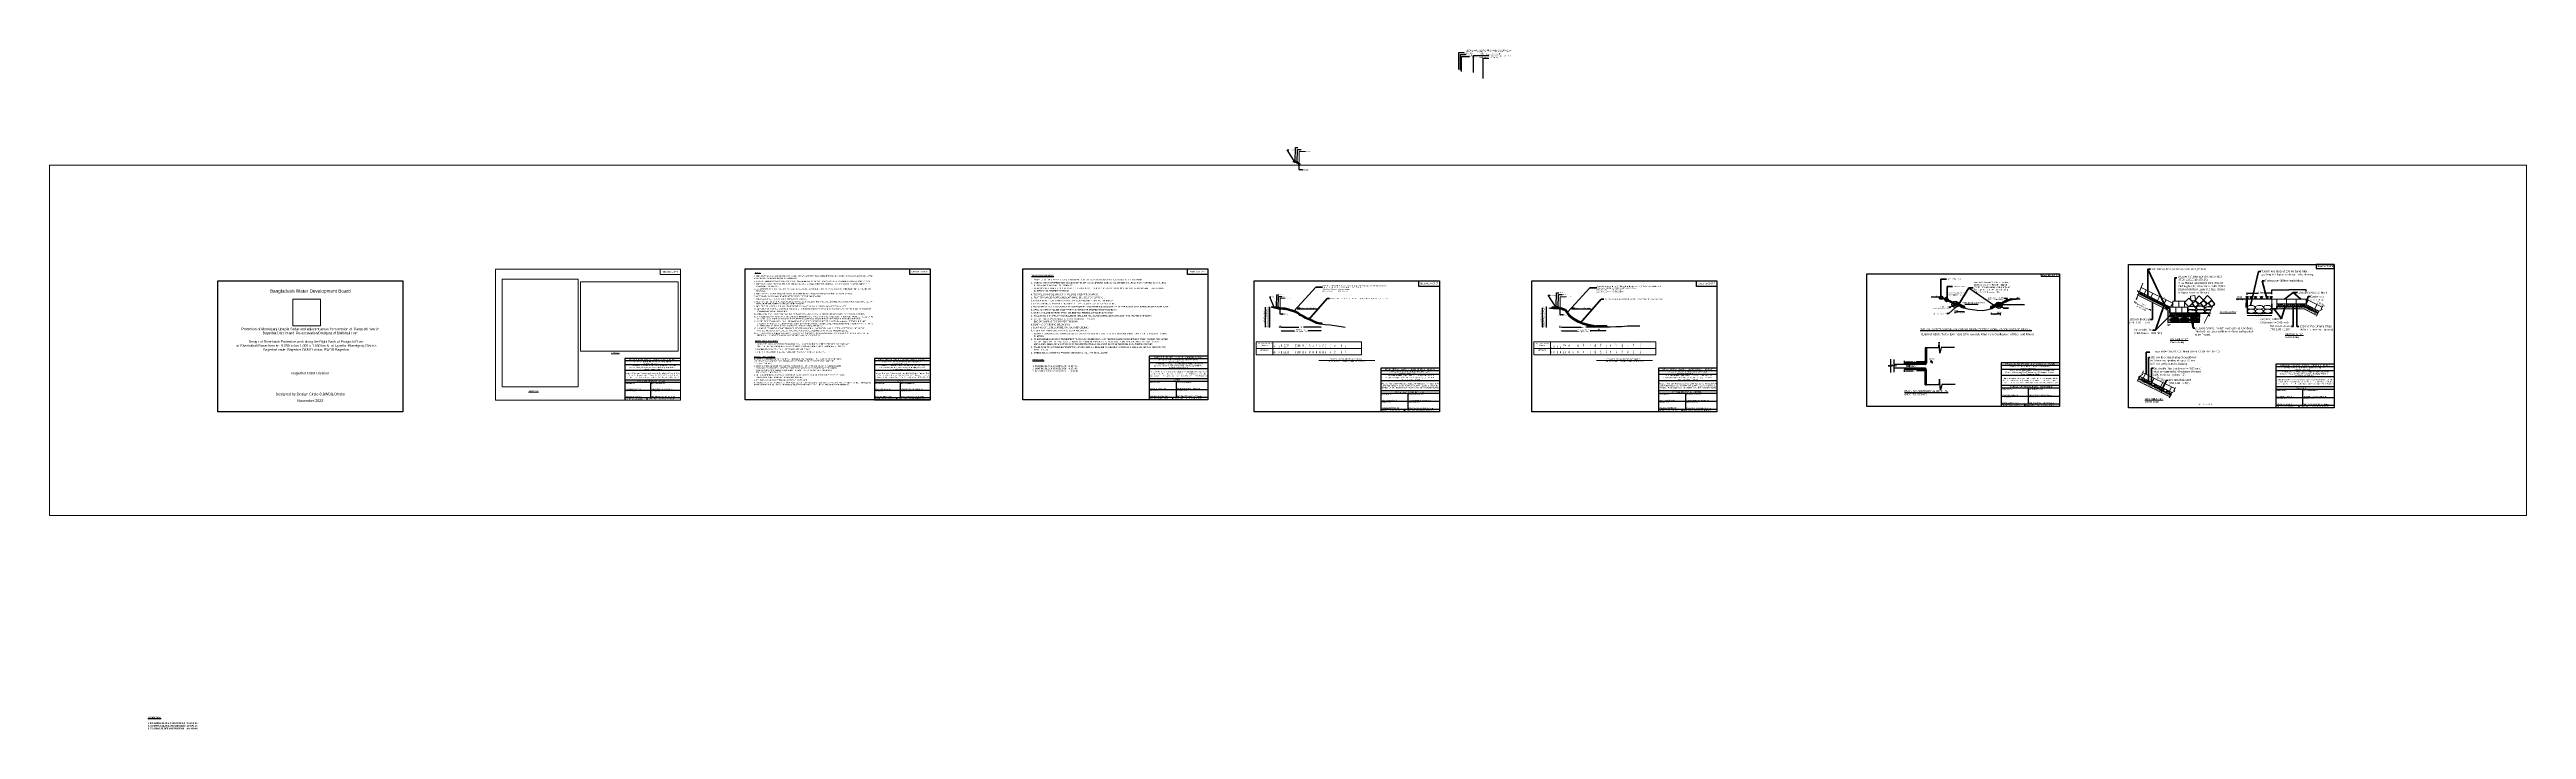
# Model space of a CAD drawing. Header units: inches. Extents: x 64995 to 402236, y -100918 to 204355.
# Drawn here: x 64995 to 198816, y -100918 to -64200 of the extents above; entities that cross this region are included whole.
import ezdxf
from ezdxf.enums import TextEntityAlignment as Align

# ---------------------------------------------------------------- set-up
doc = ezdxf.new("R2010")
doc.units = ezdxf.units.IN
doc.header["$LTSCALE"] = 7
doc.header["$MEASUREMENT"] = 0
for name, color, linetype, lineweight in [('Cross section Data Border', 7, 'Continuous', 9), ('Cross Section Labels', 7, 'Continuous', 9), ('Existing_Bed_Level for Xsection', 7, 'Continuous', 25), ('Layer1', 7, 'Continuous', 13), ('Long Section Labels', 7, 'Continuous', 9)]:
    doc.layers.add(name, color=color, linetype=linetype, lineweight=lineweight)
doc.layers.add('LINE', color=7, linetype='Continuous')
doc.styles.add('Kazi_T_H', font='timesbd.ttf')
doc.styles.add('liza', font='times.ttf', dxfattribs={"height": 2})
doc.styles.get("Standard").update_dxf_attribs({"font": 'arial.ttf'})
doc.dimstyles.new('Appron Lebeling Style', dxfattribs={"dimtxt": 50, "dimasz": 50, "dimexe": 0.18, "dimexo": 0.0625, "dimgap": 0.09, "dimtad": 0, "dimtih": 1, "dimtoh": 1, "dimdec": 4, "dimzin": 0, "dimdsep": 46, "dimtxsty": 'Standard', "dimcen": 0.09, "dimse1": 1, "dimse2": 1, "dimadec": 0, "dimazin": 0, "dimtfac": 1, "dimtdec": 4, "dimtofl": 0, "dimtmove": 0, "dimatfit": 3, "dimfxl": 1, "dimtolj": 1, "dimtzin": 0, "dimarcsym": 0})
doc.dimstyles.get("Standard").update_dxf_attribs({"dimtxt": 0.18, "dimasz": 0.18, "dimexe": 0.18, "dimexo": 0.0625, "dimgap": 0.09, "dimtad": 0, "dimtih": 1, "dimtoh": 1, "dimdec": 4, "dimzin": 0, "dimdsep": 46, "dimtxsty": 'Standard', "dimcen": 0.09, "dimadec": 0, "dimazin": 0, "dimtfac": 1, "dimtdec": 4, "dimtofl": 0, "dimtmove": 0, "dimatfit": 3, "dimfxl": 1, "dimtolj": 1, "dimtzin": 0, "dimarcsym": 0})
picture_1 = doc.add_image_def('image4.jpg', size_in_pixel=(3507, 4960))
picture_2 = doc.add_image_def('image5.jpg', size_in_pixel=(4960, 3507))
picture_3 = doc.add_image_def('image3.png', size_in_pixel=(251, 242))
pattern_1 = [(50, (-43021.175, 599466.203), (54.6554007, -4.7817257), [5.715, -62.865]), (355, (-43021.175, 599466.203), (-10.572848, 57.316993), [4.572, -50.292]), (100.451, (-43016.62, 599465.805), (44.0827505, 52.5350063), [4.857, -53.427]), (46.1842, (-43021.175, 599481.44), (81.323712, -12.6126984), [8.5725, -94.2975]), (96.6356, (-43014.4, 599480.39), (71.22127, 74.227667), [7.2855, -80.1405]), (351.184, (-43021.175, 599481.44), (71.221382, 74.227535), [6.858, -75.438]), (21, (-43013.555, 599477.633), (45.484464, -30.6796556), [5.715, -62.865]), (326, (-43013.555, 599477.633), (18.5406085, 55.25639), [4.572, -50.292]), (71.4514, (-43009.765, 599475.076), (64.0249472, 24.5768573), [4.857, -53.427]), (37.5, (-43021.175, 599466.203), (0.926581, 25.36651166), [0, -49.6824, 0, -51.054, 0, -50.4825]), (7.5, (-43021.175, 599466.203), (20.0458988, 30.0541724), [0, -29.1084, 0, -48.5394, 0, -19.2405]), (327.5, (-43038.168, 599466.203), (40.67717855, -1.7186232), [0, -19.05, 0, -59.436, 0, -78.867]), (317.5, (-43045.788, 599466.203), (44.4387544, 7.6279473), [0, -24.765, 0, -39.4716, 0, -56.007])]

# ---------------------------------------------------------------- blocks, each defined once
blk = doc.blocks.new('*D29')
at = {"layer": 'Cross Section Labels', "color": 0, "lineweight": -2}
for p, q in [((131545, -79194), (132495, -79194)), ((133690, -79194), (132740, -79194))]:
    blk.add_line(p, q, dxfattribs=at)
at = {"layer": 'Cross Section Labels', "color": 0}
for points in [[(131545, -79186), (131545, -79203), (131495, -79194)], [(133690, -79186), (133690, -79203), (133740, -79194)]]:
    blk.add_solid(points, dxfattribs=at)
at = {"layer": 'Defpoints', "color": 0}
for p in [(131495, -78204), (133740, -79033), (133740, -79194)]:
    blk.add_point(p, dxfattribs=at)
at = {"layer": 'Cross Section Labels', "color": 0, "insert": (132617, -79194), "char_height": 50, "attachment_point": 5}
blk.add_mtext('\\A1;54.00 m', dxfattribs=at)
blk = doc.blocks.new('*D30')
at = {"layer": 'Cross Section Labels', "color": 0, "lineweight": -2}
for p, q in [((131545, -79394), (132262, -79394)), ((133690, -79394), (132973, -79394))]:
    blk.add_line(p, q, dxfattribs=at)
at = {"layer": 'Cross Section Labels', "color": 0}
for points in [[(131545, -79386), (131545, -79403), (131495, -79394)], [(133690, -79386), (133690, -79403), (133740, -79394)]]:
    blk.add_solid(points, dxfattribs=at)
at = {"layer": 'Defpoints', "color": 0}
for p in [(131495, -78204), (133740, -79033), (133740, -79394)]:
    blk.add_point(p, dxfattribs=at)
at = {"layer": 'Cross Section Labels', "color": 0, "insert": (132617, -79394), "char_height": 50, "attachment_point": 5}
blk.add_mtext('\\A1;Block @24.00 m³/m ^JGoo Bag @30.00 m³/m ', dxfattribs=at)
blk = doc.blocks.new('*D31')
at = {"layer": 'Cross Section Labels', "color": 0, "lineweight": -2}
for p, q in [((146681, -79192), (147753, -79192)), ((149072, -79192), (147999, -79192))]:
    blk.add_line(p, q, dxfattribs=at)
at = {"layer": 'Cross Section Labels', "color": 0}
for points in [[(146681, -79184), (146681, -79201), (146631, -79192)], [(149072, -79184), (149072, -79201), (149122, -79192)]]:
    blk.add_solid(points, dxfattribs=at)
at = {"layer": 'Defpoints', "color": 0}
for p in [(146631, -78204), (149122, -79173), (149122, -79192)]:
    blk.add_point(p, dxfattribs=at)
at = {"layer": 'Cross Section Labels', "color": 0, "insert": (147876, -79192), "char_height": 50, "attachment_point": 5}
blk.add_mtext('\\A1;54.00 m', dxfattribs=at)
blk = doc.blocks.new('*D32')
at = {"layer": 'Cross Section Labels', "color": 0, "lineweight": -2}
for p, q in [((146681, -79392), (147520, -79392)), ((149072, -79392), (148232, -79392))]:
    blk.add_line(p, q, dxfattribs=at)
at = {"layer": 'Cross Section Labels', "color": 0}
for points in [[(146681, -79384), (146681, -79401), (146631, -79392)], [(149072, -79384), (149072, -79401), (149122, -79392)]]:
    blk.add_solid(points, dxfattribs=at)
at = {"layer": 'Defpoints', "color": 0}
for p in [(146631, -78204), (149122, -79173), (149122, -79392)]:
    blk.add_point(p, dxfattribs=at)
at = {"layer": 'Cross Section Labels', "color": 0, "insert": (147876, -79392), "char_height": 50, "attachment_point": 5}
blk.add_mtext('\\A1;Block @24.00 m³/m ^JGoo Bag @30.00 m³/m ', dxfattribs=at)
blk = doc.blocks.new('*D33')
at = {"layer": 'Cross Section Labels', "color": 0, "lineweight": -2}
for p, q in [((131445, -78164), (131445, -78155)), ((131445, -78155), (131454, -78155)), ((131465, -78155), (131455, -78155)), ((131465, -78164), (131465, -78155))]:
    blk.add_line(p, q, dxfattribs=at)
at = {"layer": 'Cross Section Labels', "color": 0}
for points in [[(131445, -78155), (131445, -78155), (131445, -78155)], [(131465, -78155), (131465, -78155), (131465, -78155)]]:
    blk.add_solid(points, dxfattribs=at)
at = {"layer": 'Defpoints', "color": 0}
for p in [(131445, -78164), (131465, -78155), (131465, -78164)]:
    blk.add_point(p, dxfattribs=at)
at = {"layer": 'Cross Section Labels', "color": 0, "insert": (131455, -78155), "char_height": 0.18, "attachment_point": 5}
blk.add_mtext('\\A1;20.2500', dxfattribs=at)
blk = doc.blocks.new('*D36')
at = {"layer": 'Cross Section Labels', "color": 0, "lineweight": -2}
for p, q in [((148692, -79337), (148692, -79327)), ((148692, -79327), (148704, -79327)), ((148718, -79327), (148706, -79327)), ((148718, -79337), (148718, -79327))]:
    blk.add_line(p, q, dxfattribs=at)
at = {"layer": 'Cross Section Labels', "color": 0}
for points in [[(148692, -79327), (148692, -79327), (148692, -79327)], [(148718, -79327), (148718, -79327), (148718, -79327)]]:
    blk.add_solid(points, dxfattribs=at)
at = {"layer": 'Defpoints', "color": 0}
for p in [(148692, -79337), (148718, -79327), (148718, -79337)]:
    blk.add_point(p, dxfattribs=at)
at = {"layer": 'Cross Section Labels', "color": 0, "insert": (148705, -79327), "char_height": 0.18, "attachment_point": 5}
blk.add_mtext('\\A1;26.9100', dxfattribs=at)
blk = doc.blocks.new('*D37')
at = {"layer": 'Defpoints', "color": 0, "ltscale": 0.5}
for p in [(185058, -77375), (186906, -77174), (186906, -77266)]:
    blk.add_point(p, dxfattribs=at)
at = {"layer": 'LINE', "color": 0, "lineweight": -2, "ltscale": 0.5}
for p, q in [((185058, -77375), (185058, -77174)), ((185059, -77174), (185982, -77174)), ((186906, -77174), (185983, -77174)), ((186906, -77266), (186906, -77174))]:
    blk.add_line(p, q, dxfattribs=at)
at = {"layer": 'LINE', "color": 0, "ltscale": 0.5}
for points in [[(185059, -77174), (185059, -77174), (185058, -77174)], [(186906, -77174), (186906, -77174), (186906, -77174)]]:
    blk.add_solid(points, dxfattribs=at)
at = {"layer": 'LINE', "color": 0, "lineweight": 13, "ltscale": 0.5, "insert": (185982, -77174), "char_height": 0.18, "attachment_point": 5}
blk.add_mtext('\\A1;{\\H1.775x;1.40m}', dxfattribs=at)
blk = doc.blocks.new('*D42')
at = {"layer": 'Defpoints', "color": 0, "ltscale": 0.5}
for p in [(183665, -78123), (183669, -77672), (183757, -77672)]:
    blk.add_point(p, dxfattribs=at)
at = {"layer": 'LINE', "color": 0, "lineweight": -2, "ltscale": 0.5}
for p, q in [((183665, -78123), (183669, -78123)), ((183757, -77672), (183668, -77672)), ((183669, -77672), (183669, -77897)), ((183669, -78123), (183669, -77898))]:
    blk.add_line(p, q, dxfattribs=at)
at = {"layer": 'LINE', "color": 0, "ltscale": 0.5}
for points in [[(183669, -77672), (183669, -77672), (183669, -77672)], [(183669, -78123), (183669, -78123), (183669, -78123)]]:
    blk.add_solid(points, dxfattribs=at)
at = {"layer": 'LINE', "color": 0, "lineweight": 13, "ltscale": 0.5, "insert": (183669, -77897), "char_height": 0.9, "attachment_point": 5}
blk.add_mtext('\\A1;300', dxfattribs=at)

msp = doc.modelspace()

# ---------------------------------------------------------------- hatches: boundary and pattern name
at = {"linetype": 'Continuous', "lineweight": -3, "ltscale": 0.5}
h = msp.add_hatch(dxfattribs=at)
h.set_pattern_fill('AR-CONC', color=0, scale=0.83, style=0)
h.set_pattern_definition([(50, (204859.32, -68006.3), (151.2133, -13.22944), [15.8115, -173.9265]), (355, (204859.32, -68006.3), (-29.25155, 158.577), [12.6492, -139.1412]), (100.451, (204871.92, -68007.4), (121.9623, 145.34685), [13.4377, -147.8147]), (46.1842, (204859.32, -67964.14), (224.9956, -34.8951), [23.7172, -260.8897]), (96.6356, (204878.07, -67967.05), (197.0455, 205.3632), [20.1565, -221.722]), (351.184, (204859.32, -67964.14), (197.0458, 205.3628), [18.9738, -208.7118]), (21, (204880.4, -67974.68), (125.84035, -84.8804), [15.8115, -173.9265]), (326, (204880.4, -67974.68), (51.2957, 152.876), [12.6492, -139.1412]), (71.4514, (204890.89, -67981.75), (177.1357, 67.996), [13.4377, -147.8147]), (37.5, (204859.32, -68006.305), (2.56354, 70.18068), [0, -137.45464, 0, -141.2494, 0, -139.66825]), (7.5, (204859.32, -68006.305), (55.46032, 83.14988), [0, -80.53324, 0, -134.29234, 0, -53.23205]), (327.5, (204812.31, -68006.305), (112.54019, -4.75486), [0, -52.705, 0, -164.4396, 0, -218.1987]), (317.5, (204791.23, -68006.3), (122.94722, 21.104), [0, -68.5165, 0, -109.20476, 0, -154.9527])])
h.paths.add_polyline_path([(177903.77766, -77274.71129), (177797.27377, -77236.71644), (177946.26585, -77400.75448), (177897.01582, -77383.96528), (179542.86668, -78206.8907), (179542.86668, -78118.28207), (179590.91923, -78118.28207)])
at = {"lineweight": -3, "ltscale": 0.5}
h = msp.add_hatch(dxfattribs=at)
h.set_pattern_fill('AR-CONC', color=0, scale=0.5, style=0)
h.set_pattern_definition([(50, (-43021.175, 599466.2), (91.0923345, -7.969543), [9.525, -104.775]), (355, (-43021.175, 599466.2), (-17.621413, 95.528321), [7.62, -83.82]), (100.451, (-43013.58, 599465.54), (73.471251, 87.558344), [8.095, -89.045]), (46.1842, (-43021.17, 599491.6), (135.53952, -21.021164), [14.2875, -157.1625]), (96.6356, (-43009.88, 599489.85), (118.702117, 123.712778), [12.1425, -133.5675]), (351.184, (-43021.17, 599491.6), (118.702303, 123.71256), [11.43, -125.73]), (21, (-43008.475, 599485.25), (75.80744, -51.132759), [9.525, -104.775]), (326, (-43008.475, 599485.25), (30.901014, 92.093983), [7.62, -83.82]), (71.4514, (-43002.16, 599480.99), (106.708245, 40.961429), [8.095, -89.045]), (37.5, (-43021.175, 599466.203), (1.5443016, 42.2775194), [0, -82.804, 0, -85.09, 0, -84.1375]), (7.5, (-43021.175, 599466.203), (33.4098313, 50.0902874), [0, -48.514, 0, -80.899, 0, -32.0675]), (327.5, (-43049.496, 599466.203), (67.7952976, -2.864372), [0, -31.75, 0, -99.06, 0, -131.445]), (317.5, (-43062.196, 599466.203), (74.0645907, 12.7132455), [0, -41.275, 0, -65.786, 0, -93.345])])
edge = h.paths.add_edge_path()
edge.add_line((179442.86668, -78939.89831), (181159.40823, -78939.05008))
edge.add_line((181159.40823, -78939.05008), (181160.48112, -78442.4976))
edge.add_line((181160.48112, -78442.4976), (180938.04783, -78442.01699))
edge.add_ellipse((180885.27545, -78562.03155), major_axis=(-266.93927, 1.74744), ratio=0.4596705317, start_angle=282.3229212975, end_angle=618.7702980972, ccw=False)
edge.add_line((180829.08968, -78441.78156), (180511.30527, -78441.09493))
edge.add_line((180511.30527, -78441.09493), (179818.09271, -78441.09493))
edge.add_ellipse((179817.28947, -78563.79905), major_axis=(-266.93927, 1.74744), ratio=0.4596705317, start_angle=184.8800895468, end_angle=270.0000000053, ccw=False)
edge.add_ellipse((180349.53636, -78565.56655), major_axis=(-266.93927, 1.74744), ratio=0.4596705317, start_angle=4.8800895468, end_angle=355.9239340465, ccw=False)
edge.add_ellipse((179817.28947, -78563.79905), major_axis=(-266.93927, 1.74744), ratio=0.4596705317, start_angle=271.6317947285, end_angle=535.9239340465, ccw=False)
edge.add_line((179810.49093, -78441.09493), (179542.86668, -78441.09493))
edge.add_line((179542.86668, -78441.09493), (179542.86668, -78206.8907))
edge.add_line((179542.86668, -78206.8907), (177897.01582, -77383.96528))
edge.add_line((177897.01582, -77383.96528), (177857.72486, -77370.57109))
edge.add_line((177857.72486, -77370.57109), (177822.7694, -77469.63986))
edge.add_line((177822.7694, -77469.63986), (179442.86668, -78279.6885))
edge.add_line((179442.86668, -78279.6885), (179442.86668, -78939.89831))
edge = h.paths.add_edge_path(flags=16)
edge.add_ellipse((179819.24937, -78811.40962), major_axis=(-266.93927, 1.74744), ratio=0.4596705317, start_angle=184.8800895469, end_angle=535.9239340465, ccw=False)
edge.add_ellipse((180351.49626, -78813.17712), major_axis=(-266.93927, 1.74744), ratio=0.4596705317, start_angle=4.8800895469, end_angle=355.9239340464, ccw=False)
edge = h.paths.add_edge_path(flags=16)
edge.add_ellipse((180887.23535, -78809.64212), major_axis=(-266.93927, 1.74744), ratio=0.4596705317, start_angle=0, end_angle=360)
at = {"linetype": 'Continuous', "lineweight": -3, "ltscale": 0.5}
h = msp.add_hatch(dxfattribs=at)
h.set_pattern_fill('JIS_RC_10', color=0, scale=100, style=0)
h.set_pattern_definition([(45, (119283.1, -13540.7), (-707.107, 707.107), []), (45, (119355.6, -13540.7), (-707.107, 707.107), []), (45, (119428.1, -13540.7), (-707.107, 707.107), [])])
edge = h.paths.add_edge_path()
edge.add_ellipse((167955.95725, -77977.77957), major_axis=(-24.45533, 0), ratio=0.5608000875, start_angle=0, end_angle=360, ccw=False)
h = msp.add_hatch(dxfattribs=at)
h.set_pattern_fill('JIS_RC_10', color=0, scale=100, style=0)
h.set_pattern_definition([(135, (218978.6, -13593.8), (707.107, 707.107), []), (135, (218906.1, -13593.8), (707.107, 707.107), []), (135, (218833.6, -13593.8), (707.107, 707.107), [])])
edge = h.paths.add_edge_path()
edge.add_ellipse((170305.69258, -78030.89807), major_axis=(24.45533, 0), ratio=0.5608000875, start_angle=0, end_angle=360)
at = {"lineweight": -3, "ltscale": 0.5}
h = msp.add_hatch(dxfattribs=at)
h.set_pattern_fill('AR-CONC', color=0, scale=0.3, style=0)
h.set_pattern_definition(pattern_1)
edge = h.paths.add_edge_path()
edge.add_ellipse((179817.28947, -78563.79905), major_axis=(-266.93927, 1.74744), ratio=0.4596705317, start_angle=271.6317947285, end_angle=535.9239340465)
edge.add_ellipse((180349.53636, -78565.56655), major_axis=(-266.93927, 1.74744), ratio=0.4596705317, start_angle=355.9239340465, end_angle=364.8800895468, ccw=False)
edge.add_ellipse((179817.28947, -78563.79905), major_axis=(-266.93927, 1.74744), ratio=0.4596705317, start_angle=184.8800895468, end_angle=270.0000000053)
edge.add_line((179818.09271, -78441.09493), (179810.49093, -78441.09493))
h = msp.add_hatch(dxfattribs=at)
h.set_pattern_fill('AR-CONC', color=0, scale=0.3, style=0)
h.set_pattern_definition(pattern_1)
edge = h.paths.add_edge_path()
edge.add_ellipse((179819.24937, -78811.40962), major_axis=(-266.93927, 1.74744), ratio=0.4596705317, start_angle=184.8800895469, end_angle=535.9239340465)
edge.add_ellipse((180351.49626, -78813.17712), major_axis=(-266.93927, 1.74744), ratio=0.4596705317, start_angle=355.9239340464, end_angle=364.8800895469, ccw=False)
edge = h.paths.add_edge_path()
edge.add_ellipse((180349.53636, -78565.56655), major_axis=(-266.93927, 1.74744), ratio=0.4596705317, start_angle=4.8800895468, end_angle=355.9239340465)
edge.add_ellipse((179817.28947, -78563.79905), major_axis=(-266.93927, 1.74744), ratio=0.4596705317, start_angle=175.9239340465, end_angle=184.8800895468, ccw=False)
edge = h.paths.add_edge_path()
edge.add_ellipse((180351.49626, -78813.17712), major_axis=(-266.93927, 1.74744), ratio=0.4596705317, start_angle=4.8800895469, end_angle=355.9239340464)
edge.add_ellipse((179819.24937, -78811.40962), major_axis=(-266.93927, 1.74744), ratio=0.4596705317, start_angle=175.9239340465, end_angle=184.8800895469, ccw=False)
edge = h.paths.add_edge_path()
edge.add_ellipse((180885.27545, -78562.03155), major_axis=(-266.93927, 1.74744), ratio=0.4596705317, start_angle=282.3229212975, end_angle=618.7702980972)
edge.add_line((180938.04783, -78442.01699), (180829.08968, -78441.78156))
edge = h.paths.add_edge_path()
edge.add_ellipse((180887.23535, -78809.64212), major_axis=(-266.93927, 1.74744), ratio=0.4596705317, start_angle=0, end_angle=360)
at = {"linetype": 'Continuous', "lineweight": -3, "ltscale": 0.5}
h = msp.add_hatch(dxfattribs=at)
h.set_pattern_fill('AR-CONC', color=0, scale=0.83, style=0)
h.set_pattern_definition([(50, (163551.78, -78728.66), (151.2133, -13.22944), [15.8115, -173.9265]), (355, (163551.78, -78728.66), (-29.2515, 158.577), [12.6492, -139.1412]), (100.451, (163564.38, -78729.76), (121.9623, 145.34685), [13.4377, -147.8147]), (46.1842, (163551.78, -78686.5), (224.9956, -34.8951), [23.7172, -260.8897]), (96.6356, (163570.53, -78689.4), (197.0455, 205.3632), [20.1565, -221.722]), (351.184, (163551.78, -78686.5), (197.0458, 205.3628), [18.9738, -208.7118]), (21, (163572.86, -78697.04), (125.84035, -84.8804), [15.8115, -173.9265]), (326, (163572.86, -78697.04), (51.2957, 152.876), [12.6492, -139.1412]), (71.4514, (163583.35, -78704.11), (177.1357, 67.996), [13.4377, -147.8147]), (37.5, (163551.78, -78728.66), (2.56354, 70.18068), [0, -137.45464, 0, -141.2494, 0, -139.66825]), (7.5, (163551.78, -78728.66), (55.46032, 83.14988), [0, -80.53324, 0, -134.29234, 0, -53.23205]), (327.5, (163504.767, -78728.66), (112.5402, -4.75486), [0, -52.705, 0, -164.4396, 0, -218.1987]), (317.5, (163483.68, -78728.66), (122.94722, 21.104), [0, -68.5165, 0, -109.20476, 0, -154.9527])])
h.paths.add_polyline_path([(186906.47377, -77966.79243), (186906.47377, -77935.63146), (185322.47377, -77935.63146), (185322.47377, -78067.63146), (186812.99085, -78067.63146), (187556.85052, -78439.56129), (187584.68589, -78389.2535), (187539.63312, -78360.12818), (187613.10063, -78320.10586)])
h = msp.add_hatch(dxfattribs=at)
h.set_pattern_fill('AR-SAND', color=0, scale=1.32, style=0)
h.set_pattern_definition([(37.5, (163551.78, -78728.66), (-2.11204, 64.60255), [0, -50.96256, 0, -56.9976, 0, -54.483]), (7.5, (163551.78, -78728.66), (59.33707, 94.6209), [0, -27.49296, 0, -45.93336, 0, -17.6022]), (327.5, (163510.54, -78728.66), (104.41099, 0.18971), [0, -16.764, 0, -60.3504, 0, -78.7908]), (317.5, (163510.54, -78728.66), (100.78945, 29.42667), [0, -8.382, 0, -39.56304, 0, -45.2628])])
h.paths.add_polyline_path([(186812.99085, -78067.63146), (185324.5732, -78067.63146), (185324.5732, -78199.63146), (186781.82987, -78199.63146), (187492.88903, -78555.16104), (187556.85052, -78439.56129)])
at = {"linetype": 'ByBlock', "lineweight": 5, "ltscale": 0.5}
h = msp.add_hatch(dxfattribs=at)
h.set_pattern_fill('AR-CONC', color=256, scale=0.132, style=0)
h.set_pattern_definition([(50, (186472.13, -72006.902), (24.048376, -2.10396), [2.5146, -27.6606]), (355, (186472.13, -72006.902), (-4.65205, 25.21948), [2.01168, -22.12848]), (100.451, (186474.134, -72007.077), (19.39641, 23.1154), [2.13708, -23.50788]), (46.1842, (186472.13, -72000.196), (35.78243, -5.54959), [3.7719, -41.4909]), (96.6356, (186475.112, -72000.66), (31.33736, 32.66017), [3.20562, -35.26182]), (351.184, (186472.13, -72000.196), (31.3374, 32.66012), [3.01752, -33.19272]), (21, (186475.483, -72001.873), (20.013164, -13.49905), [2.5146, -27.6606]), (326, (186475.483, -72001.873), (8.15787, 24.31281), [2.01168, -22.12848]), (71.4514, (186477.15, -72002.998), (28.17098, 10.81382), [2.13708, -23.50788]), (37.5, (186472.1305, -72006.902), (0.407696, 11.161265), [0, -21.860256, 0, -22.46376, 0, -22.2123]), (7.5, (186472.13, -72006.902), (8.820195, 13.223836), [0, -12.807696, 0, -21.357336, 0, -8.46582]), (327.5, (186464.654, -72006.902), (17.897959, -0.756194), [0, -8.382, 0, -26.15184, 0, -34.70148]), (317.5, (186461.301, -72006.902), (19.55305, 3.356297), [0, -10.8966, 0, -17.367504, 0, -24.64308])])
h.paths.add_polyline_path([(187024.53815, -77730.66365), (186906.47377, -77671.63146), (186906.47377, -77935.63146), (186906.47377, -77966.79243)])
at = {"linetype": 'ByBlock', "lineweight": 18, "ltscale": 0.5}
h = msp.add_hatch(dxfattribs=at)
h.set_pattern_fill('AR-SAND', color=256, scale=1.32, style=0)
h.set_pattern_definition([(37.5, (193935.85, -75785.74), (-2.11204, 64.60255), [0, -50.96256, 0, -56.9976, 0, -54.483]), (7.5, (193935.85, -75785.74), (59.33707, 94.6209), [0, -27.49296, 0, -45.93336, 0, -17.6022]), (327.5, (193894.613, -75785.74), (104.411, 0.1897), [0, -16.764, 0, -60.3504, 0, -78.7908]), (317.5, (193894.61, -75785.74), (100.78945, 29.42667), [0, -8.382, 0, -39.56304, 0, -45.2628])])
h.paths.add_polyline_path([(179546.56207, -82957.45526), (179610.52356, -82841.85551), (177861.75058, -81967.46903), (177797.7891, -82083.06877)])
at = {"linetype": 'ByBlock', "lineweight": 13, "ltscale": 0.5}
h = msp.add_hatch(dxfattribs=at)
h.set_pattern_fill('GRAVEL', color=256, scale=13.2, style=0)
h.set_pattern_definition([(228.0128, (194177.254, -75450.46), (-2682.24228, -3017.523708), [45.107, -4465.626]), (184.9697, (194147.079, -75483.989), (4023.366508, 335.277634), [77.4055, -7663.128]), (132.5104, (194069.964, -75490.695), (3352.79756, -3688.083603), [54.5796, -5403.3804]), (267.2737, (193939.205, -75574.515), (335.278544, 6705.597842), [70.4887, -6978.365]), (292.8337, (193935.852, -75644.923), (-1676.40476, 4023.362288), [69.1197, -6842.8536]), (357.2737, (193962.675, -75708.627), (-6705.597842, 335.278544), [70.4887, -6978.365]), (37.6942, (194033.084, -75711.979), (-4358.642754, -3352.797011), [93.2176, -9228.529]), (72.2553, (194106.845, -75654.982), (2346.964695, 7376.162139), [88.007, -8712.6996]), (121.4296, (194133.668, -75571.162), (-2682.240691, 4358.634873), [70.7273, -7002.006]), (175.2364, (194096.787, -75510.81), (3688.077103, -335.276853), [80.746, -3956.555]), (222.3974, (194016.32, -75504.106), (-4023.360121, -3688.075202), [104.4223, -10337.8176]), (138.8141, (194271.132, -75577.867), (-2346.958505, 2011.676906), [35.6407, -3528.439]), (171.4692, (194244.31, -75554.398), (4358.633347, -670.56169), [67.806, -6712.807]), (225, (194177.25, -75544.34), (-7e-14, -335.2798), [47.4156, -426.7415]), (203.1986, (194153.784, -75504.106), (1676.40565, 670.56294), [25.534, -2527.879]), (291.8014, (194130.315, -75514.164), (-335.28024, 1005.84065), [36.1107, -1769.4336]), (30.9638, (194143.726, -75547.69), (1005.83894, 670.56052), [58.65, -1896.3516]), (161.5651, (194194.02, -75517.52), (670.5603, -335.2795), [42.41, -1017.839]), (16.3895, (193935.852, -75514.164), (3352.80185, 1005.837908), [59.4116, -5881.7616]), (70.3462, (193992.85, -75497.4), (-1341.116263, -3688.074784), [49.843, -4934.4504]), (293.1986, (194194.02, -75450.46), (-670.56294, 1676.40565), [51.068, -2502.3504]), (343.6105, (194214.135, -75497.4), (-3352.80185, 1005.837908), [59.4116, -5881.7616]), (339.444, (193935.852, -75722.038), (-1676.40208, 670.55919), [57.2926, -2807.3364]), (294.7751, (193989.497, -75742.155), (-1676.396093, 3688.078287), [48.0047, -4752.475]), (66.8014, (194197.37, -75785.74), (670.56294, 1676.40565), [51.068, -2502.3504]), (17.354, (194217.488, -75738.802), (-4358.640235, -1341.117977), [56.2034, -5564.117]), (69.444, (194033.084, -75785.74), (-670.55919, -1676.40208), [28.6464, -2835.9936]), (101.3099, (194177.254, -75785.74), (-335.27835, 1341.1157), [17.096, -1692.504]), (165.9638, (194173.9, -75768.98), (1005.8407, -335.27942), [69.1197, -1313.2746]), (186.009, (194106.845, -75752.213), (3352.795056, 335.279217), [64.0552, -6341.465]), (303.6901, (194143.73, -75577.87), (-335.2801, 670.55935), [48.355, -1160.515]), (353.1572, (194170.548, -75618.101), (5699.762357, -670.563003), [84.4215, -8357.712]), (60.9454, (194254.368, -75628.16), (-1341.11688, -2346.954405), [34.519, -3417.401]), (90, (194271.13, -75598), (-335.28, 335.28), [20.117, -315.163]), (120.2564, (194100.14, -75742.155), (1341.117158, -2346.958816), [46.5784, -4611.275]), (48.0128, (194076.67, -75701.92), (2682.24228, 3017.523708), [90.2145, -4420.5216]), (0, (194137.02, -75634.86), (335.28, 335.28), [87.173, -248.107]), (325.3048, (194224.193, -75634.865), (-3352.79419, 2346.960223), [53.0125, -5248.2276]), (254.0546, (194267.78, -75665.04), (-335.28086, -1341.1232), [48.8174, -2392.0644]), (207.646, (194254.368, -75711.98), (-6370.317762, -3352.802109), [79.483, -7868.85]), (175.4261, (194183.96, -75748.86), (-4358.641004, 335.278378), [84.088, -8324.6856]), (175.4261, (194183.96, -75748.86), (-4358.641004, 335.278378), [84.088, -8324.6856])])
h.paths.add_polyline_path([(177911.74543, -81844.88597), (177849.70933, -81878.68089), (177894.7621, -81907.80621), (177861.75058, -81967.46903), (179610.52356, -82841.85551), (179631.21244, -82804.46379), (179586.15968, -82775.33847), (179675.41002, -82726.71826)])
at = {"layer": 'Cross Section Labels'}
h = msp.add_hatch(dxfattribs=at)
h.set_pattern_fill('AR-SAND', color=256, scale=2, style=0)
h.set_pattern_definition([(37.5, (0, 0), (-0.125986716, 3.85364754), [0, -3.04, 0, -3.4, 0, -3.25]), (7.5, (0, 0), (3.53955341, 5.64429213), [0, -1.64, 0, -2.74, 0, -1.05]), (327.5, (-2.46, 0), (6.22828372, 0.01131811), [0, -1, 0, -3.6, 0, -4.7]), (317.5, (-2.46, 0), (6.0122532, 1.75535113), [0, -0.5, 0, -2.36, 0, -2.7])])
h.paths.add_polyline_path([(131251.28325, -78135.5064), (131246.4469, -78135.5064), (131246.4469, -78121.69007, -0.0374500149), (131246.00638, -78115.81689, -0.0248765138), (131246.20106, -78111.9064), (131244.65167, -78111.9064), (131026.64471, -78111.9064), (131171.98872, -78150.42256), (131396.98872, -78193.62256), (131421.63666, -78196.33383, -0.0481256802), (131420.91051, -78188.80706, -0.0441403114), (131421.52182, -78181.89598), (131406.35984, -78174.315, -0.6403103031), (131341.40334, -78144.38848, -0.0159602917), (131341.48354, -78141.87684), (131328.74265, -78135.5064), (131319.47365, -78135.5064, -0.5772823505)])
h.paths.add_polyline_path([(131319.47365, -78135.5064), (131251.28325, -78135.5064, 0.5772823505)], flags=17)
h.paths.add_polyline_path([(131341.48354, -78141.87684, 0.0159602917), (131341.40334, -78144.38848, 0.6403103031), (131406.35984, -78174.315)], flags=17)
h = msp.add_hatch(dxfattribs=at)
h.set_pattern_fill('AR-SAND', color=256, scale=10, style=0)
h.set_pattern_definition([(37.5, (0, 0), (-0.6299336, 19.2682377), [0, -15.2, 0, -17, 0, -16.25]), (7.5, (0, 0), (17.697767, 28.2214607), [0, -8.2, 0, -13.7, 0, -5.25]), (327.5, (-12.3, 0), (31.1414186, 0.0565905), [0, -5, 0, -18, 0, -23.5]), (317.5, (-12.3, 0), (30.061266, 8.7767556), [0, -2.5, 0, -11.8, 0, -13.5])])
h.paths.add_polyline_path([(146453.3991, -78135.24337, -0.0159602917), (146453.49132, -78132.35498), (146438.8393, -78125.02897), (146428.17996, -78125.02897, -0.5772823505), (146349.76099, -78125.02897), (146344.19919, -78125.02897), (146344.19919, -78109.1402, -0.0374500149), (146343.6926, -78102.38604, -0.0248765138), (146343.91648, -78097.88897), (146198.82633, -78097.88897), (146108.22645, -78161.85076), (146237.98872, -78180.88256), (146445.98872, -78200.12256), (146545.63418, -78194.80813, -0.0471541176), (146544.83234, -78186.32474, -0.0441403114), (146545.53535, -78178.377), (146528.09908, -78169.65886, -0.6403103031)])
h.paths.add_polyline_path([(146428.17996, -78125.02897), (146349.76099, -78125.02897, 0.5772823505)], flags=17)
h.paths.add_polyline_path([(146453.49132, -78132.35498, 0.0159602917), (146453.3991, -78135.24337, 0.6403103031), (146528.09908, -78169.65886)], flags=17)

# ---------------------------------------------------------------- linework, layer by layer
at = {"color": 0, "linetype": 'Continuous', "lineweight": -3, "ltscale": 0.5}
for p, q in [((132240.54217, -70258.18073), (132337.59669, -70258.18073)), ((132242.60669, -70258.18073), (132242.60669, -70285.32073)), ((132337.24679, -70285.32073), (132242.60669, -70285.32073)), ((132256.17669, -70258.18073), (132256.17669, -70285.32073)), ((132337.59669, -70271.75073), (132256.17669, -70271.75073)), ((132335.63165, -70278.53573), (132256.17669, -70278.53573)), ((132283.31669, -70258.35568), (132282.96679, -70258.18073)), ((132283.31669, -70258.18073), (132283.31669, -70258.35568)), ((132283.31669, -70261.44232), (132283.31669, -70271.75073)), ((132310.45669, -70258.36239), (132310.09337, -70258.18073)), ((132310.45669, -70258.18073), (132310.45669, -70271.75073)), ((132458.64215, -70340.04098), (132335.63165, -70278.53573)), ((132461.81554, -70334.04182), (132337.23337, -70271.75073)), ((132451.85715, -70342.6259), (132337.24679, -70285.32073)), ((132337.59669, -70258.18073), (132337.59669, -70271.75073)), ((132337.83085, -70272.04947), (132343.89954, -70259.91209)), ((132471.07232, -70323.49848), (132343.89954, -70259.91209)), ((132362.10561, -70284.18685), (132368.1743, -70272.04947)), ((132386.38036, -70296.32422), (132392.44905, -70284.18685)), ((132410.65511, -70308.4616), (132416.7238, -70296.32422)), ((132434.92987, -70320.59898), (132440.99856, -70308.4616)), ((132459.20462, -70332.73636), (132465.27331, -70320.59898)), ((166753.36198, -77574.65747), (166659.20251, -77574.65747)), ((167252.71274, -77574.65747), (166725.80956, -77574.65747)), ((167133.71209, -77574.65747), (167133.71209, -77619.65747)), ((167208.71209, -77574.65747), (167133.71209, -77574.65747)), ((167163.71209, -77574.65747), (167163.71209, -77604.65747)), ((167163.71209, -77604.65747), (167208.71209, -77604.65747)), ((167163.71209, -77619.65747), (167163.71209, -77604.65747)), ((167163.71209, -77614.65747), (167208.71209, -77614.65747)), ((167208.71209, -77604.65747), (167208.71209, -77574.65747)), ((167208.71209, -77574.65747), (167252.71274, -77574.65747)), ((167252.71274, -77604.65747), (167208.71209, -77604.65747)), ((167248.85055, -77614.65747), (167208.71209, -77614.65747)), ((167228.85055, -77604.65747), (167229.1671, -77604.81574)), ((167248.85055, -77614.65747), (167870.82522, -77925.6448)), ((167252.71274, -77574.65747), (167903.2599, -77899.93104)), ((167252.71274, -77604.65747), (167252.71274, -77574.65747)), ((167252.71274, -77604.65747), (167260.76246, -77578.68233)), ((167252.71274, -77604.65747), (167880.71304, -77918.65762)), ((167292.96196, -77624.78208), (167301.01169, -77598.80694)), ((167292.96196, -77624.78208), (167301.01169, -77598.80694)), ((177769.95349, -77609.04896), (177732.95722, -77714.65666)), ((178072.21848, -77471.56661), (178071.82273, -77377.36806)), ((183658.95403, -77511.67262), (183733.64521, -77671.63146)), ((183733.64521, -77671.63146), (183802.4172, -77510.37734)), ((183733.64521, -77671.63146), (183733.64521, -77512.12138)), ((183867.30412, -77511.67262), (183941.9953, -77671.63146)), ((183941.9953, -77671.63146), (184010.76729, -77510.37734)), ((183941.9953, -77671.63146), (183941.9953, -77512.12138)), ((184103.59639, -77511.67262), (184178.28757, -77671.63146)), ((184178.28757, -77671.63146), (184247.05956, -77510.37734)), ((184178.28757, -77671.63146), (184178.28757, -77512.12138)), ((184428.15357, -77511.67262), (184502.84475, -77671.63146)), ((184502.84475, -77671.63146), (184571.61673, -77510.37734)), ((184502.84475, -77671.63146), (184502.84475, -77512.12138)), ((184730.05617, -77511.67262), (184804.74735, -77671.63146)), ((184804.74735, -77671.63146), (184873.51933, -77510.37734)), ((184804.74735, -77671.63146), (184804.74735, -77512.12138)), ((184944.69228, -77511.67262), (185019.38345, -77671.63146)), ((185019.38345, -77671.63146), (185088.15544, -77510.37734)), ((185019.38345, -77671.63146), (185019.38345, -77512.12138)), ((131244.65167, -78111.9064), (131329.0469, -78111.9064)), ((131246.4469, -78111.9064), (131246.4469, -78135.5064)), ((131328.74265, -78135.5064), (131246.4469, -78135.5064)), ((131258.2469, -78111.9064), (131258.2469, -78135.5064)), ((131329.0469, -78123.7064), (131258.2469, -78123.7064)), ((131327.33817, -78129.6064), (131258.2469, -78129.6064)), ((131281.8469, -78112.05852), (131281.54265, -78111.9064)), ((131281.8469, -78111.9064), (131281.8469, -78112.05852)), ((131281.8469, -78114.74256), (131281.8469, -78123.7064)), ((131305.4469, -78112.06436), (131305.13097, -78111.9064)), ((131305.4469, -78111.9064), (131305.4469, -78123.7064)), ((131434.30382, -78183.08922), (131327.33817, -78129.6064)), ((131437.0633, -78177.87256), (131328.73097, -78123.7064)), ((131428.40382, -78185.33698), (131328.74265, -78135.5064)), ((131329.0469, -78111.9064), (131329.0469, -78123.7064)), ((131329.25052, -78123.96617), (131334.52764, -78113.41193)), ((131445.11267, -78168.70444), (131334.52764, -78113.41193)), ((131350.359, -78134.52041), (131355.63613, -78123.96617)), ((131371.46749, -78145.07465), (131376.74461, -78134.52041)), ((131392.57597, -78155.62889), (131397.85309, -78145.07465)), ((131413.68445, -78166.18314), (131418.96157, -78155.62889)), ((131434.79293, -78176.73738), (131440.07005, -78166.18314)), ((146342.13467, -78097.88897), (146439.18919, -78097.88897)), ((146344.19919, -78097.88897), (146344.19919, -78125.02897)), ((146438.8393, -78125.02897), (146344.19919, -78125.02897)), ((146357.76919, -78097.88897), (146357.76919, -78125.02897)), ((146439.18919, -78111.45897), (146357.76919, -78111.45897)), ((146437.22415, -78118.24397), (146357.76919, -78118.24397)), ((146384.90919, -78098.06392), (146384.5593, -78097.88897)), ((146384.90919, -78097.88897), (146384.90919, -78098.06392)), ((146384.90919, -78101.15056), (146384.90919, -78111.45897)), ((146412.04919, -78098.07063), (146411.68587, -78097.88897)), ((146412.04919, -78097.88897), (146412.04919, -78111.45897)), ((146560.23465, -78179.74922), (146437.22415, -78118.24397)), ((146563.40804, -78173.75006), (146438.82587, -78111.45897)), ((146553.44965, -78182.33415), (146438.8393, -78125.02897)), ((146439.18919, -78097.88897), (146439.18919, -78111.45897)), ((146439.42336, -78111.75771), (146445.49204, -78099.62034)), ((146572.66483, -78163.20673), (146445.49204, -78099.62034)), ((146463.69811, -78123.89509), (146469.7668, -78111.75771)), ((146487.97286, -78136.03247), (146494.04155, -78123.89509)), ((146512.24762, -78148.16985), (146518.31631, -78136.03247)), ((146536.52237, -78160.30722), (146542.59106, -78148.16985)), ((146560.79713, -78172.4446), (146566.86581, -78160.30722)), ((167133.71209, -77619.65747), (167163.71209, -77619.65747)), ((167163.71209, -77619.65747), (167163.71209, -77624.65747)), ((167163.71209, -77624.65747), (167208.71209, -77624.65747)), ((167247.7687, -77624.65747), (167208.71209, -77624.65747)), ((167247.7687, -77624.65747), (167870.82522, -77936.18573)), ((167333.21119, -77644.90669), (167341.26091, -77618.93155)), ((167333.21119, -77644.90669), (167341.26091, -77618.93155)), ((167373.46041, -77665.0313), (167381.51013, -77639.05616)), ((167373.46041, -77665.0313), (167381.51013, -77639.05616)), ((167413.70964, -77685.15591), (167421.75936, -77659.18077)), ((167413.70964, -77685.15591), (167421.75936, -77659.18077)), ((167453.95886, -77705.28052), (167462.00858, -77679.30539)), ((167453.95886, -77705.28052), (167462.00858, -77679.30539)), ((167494.20808, -77725.40514), (167502.2578, -77699.43)), ((167534.45731, -77745.52975), (167542.50703, -77719.55461)), ((167574.70653, -77765.65436), (167582.75625, -77739.67922)), ((167614.95575, -77785.77897), (167623.00547, -77759.80383)), ((167614.95575, -77785.77897), (167623.00547, -77759.80383)), ((167655.20498, -77805.90358), (167663.2547, -77779.92844)), ((167695.4542, -77826.0282), (167703.50392, -77800.05306)), ((167735.70342, -77846.15281), (167743.75314, -77820.17767)), ((167775.95265, -77866.27742), (167784.00237, -77840.30228)), ((167775.95265, -77866.27742), (167784.00237, -77840.30228)), ((167816.20187, -77886.40203), (167824.25159, -77860.42689)), ((167856.45109, -77906.52664), (167864.50082, -77880.5515)), ((167870.71304, -77963.65747), (167870.82522, -77925.6448)), ((167870.82522, -77963.65747), (167870.71304, -77963.65747)), ((167870.82522, -77925.6448), (167870.82522, -78020.13007)), ((167870.82522, -78020.13007), (168030.87666, -78020.13007)), ((167880.71304, -77963.65747), (167880.71304, -78020.13007)), ((167924.73628, -78346.83031), (167924.73628, -78443.78505)), ((167965.48628, -78371.57547), (168018.98583, -78371.57547)), ((168030.87666, -78020.13007), (168030.87666, -77966.84075)), ((168030.87666, -77966.84075), (168067.45684, -77966.84075)), ((168059.73583, -78310.29263), (168059.73583, -78407.97547)), ((168414.00124, -78371.57547), (168059.73583, -78371.57547)), ((168059.73583, -78371.57547), (168100.48583, -78371.57547)), ((168414.00124, -78329.34576), (168414.00124, -78407.97547)), ((169194.02036, -77963.65747), (168475.78799, -77963.65747)), ((169896.36877, -78423.25459), (169896.36877, -78501.8843)), ((169896.36877, -78465.4843), (170250.63418, -78465.4843)), ((170141.85885, -77963.65747), (171693.41466, -77963.65747)), ((170230.77316, -78019.95925), (170194.19298, -78019.95925)), ((170250.63418, -78465.4843), (170209.88418, -78465.4843)), ((170230.77316, -78073.24858), (170230.77316, -78019.95925)), ((170390.82461, -78073.24858), (170230.77316, -78073.24858)), ((170250.63418, -78404.20146), (170250.63418, -78501.8843)), ((170344.88373, -78465.4843), (170291.38418, -78465.4843)), ((170938.08446, -77663.20228), (170358.38993, -77953.04955)), ((170939.86621, -77692.31141), (170380.93678, -77971.77612)), ((170380.93678, -78016.77597), (170380.93678, -78073.24858)), ((170385.63373, -78440.73914), (170385.63373, -78537.69388)), ((170941.94666, -77703.20228), (170390.82461, -77978.7633)), ((170943.02851, -77713.20228), (170390.82461, -77989.30423)), ((170390.93678, -78016.77597), (170390.82461, -77978.7633)), ((170390.82461, -77978.7633), (170390.82461, -78073.24858)), ((170390.82461, -78016.77597), (170390.93678, -78016.77597)), ((170405.19873, -77959.64514), (170397.14901, -77933.67)), ((170445.44795, -77939.52053), (170437.39823, -77913.54539)), ((170485.69718, -77919.39592), (170477.64746, -77893.42078)), ((170485.69718, -77919.39592), (170477.64746, -77893.42078)), ((170525.9464, -77899.27131), (170517.89668, -77873.29617)), ((170566.19563, -77879.1467), (170558.1459, -77853.17156)), ((170606.44485, -77859.02209), (170598.39513, -77833.04695)), ((170646.69407, -77838.89747), (170638.64435, -77812.92233)), ((170646.69407, -77838.89747), (170638.64435, -77812.92233)), ((170686.9433, -77818.77286), (170678.89358, -77792.79772)), ((170727.19252, -77798.64825), (170719.1428, -77772.67311)), ((170767.44174, -77778.52364), (170759.39202, -77752.5485)), ((170807.69097, -77758.39903), (170799.64125, -77732.42389)), ((170807.69097, -77758.39903), (170799.64125, -77732.42389)), ((170847.94019, -77738.27441), (170839.89047, -77712.29927)), ((170847.94019, -77738.27441), (170839.89047, -77712.29927)), ((170888.18941, -77718.1498), (170880.13969, -77692.17466)), ((170888.18941, -77718.1498), (170880.13969, -77692.17466)), ((170938.08446, -77693.20228), (170930.03474, -77667.22714)), ((170938.08446, -77663.20228), (171464.98765, -77663.20228)), ((170982.08512, -77663.20228), (170938.08446, -77663.20228)), ((170938.08446, -77693.20228), (170938.08446, -77663.20228)), ((170938.08446, -77693.20228), (170982.08512, -77693.20228)), ((170941.94666, -77703.20228), (170982.08512, -77703.20228)), ((170943.02851, -77713.20228), (170982.08512, -77713.20228)), ((170961.94666, -77693.20228), (170961.6301, -77693.36055)), ((170982.08512, -77693.20228), (170982.08512, -77663.20228)), ((170982.08512, -77663.20228), (171057.08512, -77663.20228)), ((171027.08512, -77693.20228), (170982.08512, -77693.20228)), ((171027.08512, -77703.20228), (170982.08512, -77703.20228)), ((171027.08512, -77713.20228), (170982.08512, -77713.20228)), ((171027.08512, -77663.20228), (171027.08512, -77693.20228)), ((171027.08512, -77708.20228), (171027.08512, -77693.20228)), ((171057.08512, -77708.20228), (171027.08512, -77708.20228)), ((171027.08512, -77708.20228), (171027.08512, -77713.20228)), ((171057.08512, -77663.20228), (171057.08512, -77708.20228)), ((178765.25711, -77818.08592), (178844.76699, -77774.03341)), ((181159.40823, -78939.05008), (181160.4805, -78442.78498)), ((181499.6897, -78443.23052), (181683.60877, -78446.65754)), ((185058.47377, -77671.63146), (183129.28118, -77671.63146)), ((167080.92553, -80006.00842), (167031.07431, -80305.48948)), ((167127.21595, -80604.97054), (167080.92553, -80006.00842)), ((164583.75556, -81252.93233), (164328.73357, -81272.64155)), ((164328.73357, -81272.64155), (164456.24457, -81293.86686)), ((164452.56282, -80915.90927), (164452.56282, -81220.74669)), ((164452.56282, -81220.74669), (164583.75556, -81252.93233)), ((164456.24457, -81293.86686), (164455.78377, -81635.05823)), ((164771.98542, -81277.18983), (164516.96343, -81296.89905)), ((164640.79268, -80940.16677), (164640.79268, -81245.00419)), ((166326.52659, -81201.06358), (164640.79268, -81201.06358)), ((164640.79268, -81245.00419), (164771.98542, -81277.18983)), ((166308.67294, -81405.50922), (164640.79268, -81405.50922)), ((164644.47443, -81318.12436), (164644.47443, -81616.78341)), ((165221.77325, -81100.06381), (165221.77325, -81012.37674)), ((165221.77325, -81600.30209), (165221.77325, -81512.61502)), ((165270.67325, -81056.05674), (165678.21654, -81056.05674)), ((165270.67325, -81558.84701), (165678.21654, -81558.84701)), ((165299.67322, -81281.9509), (165510.78612, -81281.9509)), ((165510.78612, -81281.9509), (165468.50824, -81238.19887)), ((165510.78612, -81283.29191), (165468.50824, -81327.04394)), ((166277.62659, -81056.05674), (165870.0833, -81056.05674)), ((166277.62659, -81558.84701), (165870.0833, -81558.84701)), ((165877.7315, -81201.06358), (165912.2542, -81201.06358)), ((165877.7315, -81405.50922), (165912.2542, -81405.50922)), ((166326.52659, -81100.06381), (166326.52659, -81012.37674)), ((166326.52659, -81506.50899), (166326.52659, -81594.19606)), ((167031.07431, -80305.48948), (166329.62322, -80305.48948)), ((166402.12355, -80299.65331), (166402.12355, -81127.4022)), ((166402.12355, -82306.91949), (166402.12355, -81479.1706)), ((166619.0102, -81053.8871), (166641.86858, -81073.14794)), ((166619.0102, -81067.99741), (166641.86858, -81087.25825)), ((166641.86858, -81087.25825), (166641.86858, -81018.87551)), ((166664.72696, -81053.8871), (166641.86858, -81073.14794)), ((166664.72696, -81067.99741), (166641.86858, -81087.25825)), ((166683.31515, -81104.18076), (166683.31515, -81020.92061)), ((166701.95167, -81075.31189), (166724.81005, -81056.05104)), ((166724.81005, -81099.87155), (166724.81005, -81056.05104)), ((166747.66843, -81075.31189), (166724.81005, -81056.05104)), ((167202.80935, -80296.84228), (167127.21595, -80604.97054)), ((167918.77138, -80296.84228), (167202.80935, -80296.84228)), ((167061.67105, -82303.34563), (166360.21996, -82303.34563)), ((167111.52227, -82003.86457), (167061.67105, -82303.34563)), ((167157.81269, -82602.82668), (167111.52227, -82003.86457)), ((167233.40609, -82294.69843), (167157.81269, -82602.82668)), ((167949.36812, -82294.69843), (167233.40609, -82294.69843))]:
    msp.add_line(p, q, dxfattribs=at)
at = {"color": 0, "lineweight": -3, "ltscale": 0.5}
for p, q in [((132451.85715, -70342.6259), (132451.85715, -70382.30072)), ((183733.64521, -77450.10478), (183733.64521, -77316.46567)), ((183774.39521, -77352.86567), (184313.15898, -77352.86567)), ((185017.72377, -77352.86567), (184619.33433, -77350.40073)), ((185058.47377, -77418.6833), (185058.47377, -77316.46567)), ((131428.40382, -78185.33698), (131428.40382, -78219.83682)), ((146553.44965, -78182.33415), (146553.44965, -78222.00896)), ((177668.71865, -77848.56906), (177632.08419, -77830.72309)), ((177711.92218, -77852.92994), (177689.41218, -77899.13881)), ((178464.30456, -78219.44242), (178441.79456, -78265.65129)), ((178494.36996, -78250.77346), (178531.00442, -78268.61943)), ((179442.86668, -78279.6885), (179442.86668, -78939.89831)), ((183724.72073, -77671.63146), (183724.72073, -78450.61049)), ((185055.2179, -78450.61049), (183724.72073, -78450.61049)), ((185055.2179, -78201.60998), (185055.2179, -78450.61049)), ((179449.70187, -79088.57398), (179467.67452, -79071.89115)), ((179491.82588, -79087.68791), (179509.79853, -79071.00507))]:
    msp.add_line(p, q, dxfattribs=at)
at = {"color": 0, "linetype": 'Continuous', "lineweight": 13, "ltscale": 0.5}
for p, q in [((179442.86668, -78279.6885), (177789.68562, -77453.09797)), ((179590.91923, -78118.28207), (177903.77766, -77274.71129)), ((179704.27311, -77895.97178), (177995.28533, -77041.47789)), ((178159.79128, -77402.7181), (178273.14516, -77180.40781)), ((178517.57327, -77581.60909), (178630.92715, -77359.2988)), ((178875.35526, -77760.50008), (178988.70913, -77538.18979)), ((179233.13724, -77939.39108), (179346.49112, -77717.08079)), ((181159.40823, -78939.05008), (179442.86668, -78939.89831)), ((179590.91923, -78118.28207), (179704.27311, -77895.97178))]:
    msp.add_line(p, q, dxfattribs=at)
at = {"color": 0, "lineweight": 53, "ltscale": 0.5}
for p, q in [((179542.86668, -78206.8907), (177856.74635, -77363.83054)), ((180511.30527, -78441.09493), (181499.6897, -78443.23052))]:
    msp.add_line(p, q, dxfattribs=at)
at = {"linetype": 'ByBlock', "lineweight": 60, "ltscale": 0.5}
for p, q in [((185055.2179, -77936.17669), (185055.2179, -78201.60998)), ((185055.2179, -78201.60998), (185324.5732, -78201.60998)), ((186812.99085, -78067.63146), (185324.5732, -78067.63146)), ((185324.5732, -78201.60998), (185324.5732, -78067.63146)), ((187556.85052, -78439.56129), (186812.99085, -78067.63146)), ((179610.52356, -82841.85551), (177861.75058, -81967.46903))]:
    msp.add_line(p, q, dxfattribs=at)
at = {"linetype": 'ByBlock', "lineweight": 13, "ltscale": 0.5}
for p, q in [((186906.47377, -77671.63146), (185058.47377, -77671.63146)), ((186906.47377, -77935.63146), (185322.47377, -77935.63146)), ((186781.82987, -78199.63146), (185324.5732, -78199.63146)), ((187492.88903, -78555.16104), (186781.82987, -78199.63146)), ((187771.23233, -78104.01074), (186906.47377, -77671.63146)), ((187613.10063, -78320.10586), (186906.47377, -77966.79243)), ((179546.56207, -82957.45526), (177797.7891, -82083.06877)), ((179675.41002, -82726.71826), (177911.74543, -81844.88597)), ((179824.36136, -82506.03296), (178076.52642, -81632.11549))]:
    msp.add_line(p, q, dxfattribs=at)
at = {"linetype": 'ByBlock', "lineweight": 18, "ltscale": 0.5}
for p, q in [((185058.47377, -77671.63146), (185058.47377, -78199.63146)), ((185322.47377, -77671.63146), (185322.47377, -78199.63146)), ((185850.47377, -77671.63146), (185850.47377, -77935.63146)), ((186378.47377, -77671.63146), (186378.47377, -77935.63146)), ((186906.47377, -77671.63146), (186906.47377, -77935.63146)), ((186906.47377, -77966.79243), (187024.53815, -77730.66365)), ((186906.47377, -77935.63146), (186906.47377, -77966.79243)), ((187378.73132, -78202.92121), (187496.79571, -77966.79243)), ((178108.5155, -81943.271), (178226.57989, -81707.14222)), ((178580.77306, -82179.39978), (178698.83745, -81943.271)), ((179053.03061, -82415.52856), (179171.095, -82179.39978)), ((179525.28817, -82651.65734), (179643.35256, -82415.52856))]:
    msp.add_line(p, q, dxfattribs=at)
for points in [[(102570.80368, -76047.98833), (112570.80368, -76047.98833), (112570.80368, -83118.98833), (102570.80368, -83118.98833)], [(111470.80368, -76047.98833), (112570.80368, -76047.98833), (112570.80368, -76347.98833), (111470.80368, -76347.98833)], [(117570.80368, -76047.98833), (127570.80368, -76047.98833), (127570.80368, -83118.98833), (117570.80368, -83118.98833)], [(126470.80368, -76047.98833), (127570.80368, -76047.98833), (127570.80368, -76347.98833), (126470.80368, -76347.98833)], [(74081.98872, -76688.12256), (84081.98872, -76688.12256), (84081.98872, -83759.12256), (74081.98872, -83759.12256)], [(130081.98872, -76688.12256), (140081.98872, -76688.12256), (140081.98872, -83759.12256), (130081.98872, -83759.12256)], [(138981.98872, -76688.12256), (140081.98872, -76688.12256), (140081.98872, -76988.12256), (138981.98872, -76988.12256)], [(145081.98872, -76688.12256), (155081.98872, -76688.12256), (155081.98872, -83759.12256), (145081.98872, -83759.12256)], [(153981.98872, -76688.12256), (155081.98872, -76688.12256), (155081.98872, -76988.12256), (153981.98872, -76988.12256)]]:
    msp.add_lwpolyline(points, close=True)
at = {"color": 7, "lineweight": 30, "ltscale": 0.18}
msp.add_lwpolyline([(188426.80826, -75813.228), (187461.32593, -75813.228), (187461.32593, -76015.76452), (188426.80826, -76015.76452)], close=True, dxfattribs=at)
at = {"color": 0, "linetype": 'Continuous', "lineweight": -3, "ltscale": 0.5}
for points in [[(167134.92249, -77574.65747), (167234.92249, -77606.65747), (167534.92249, -77706.65747), (167934.92249, -77886.65747), (168334.92249, -78128.65747), (168634.92249, -78193.65747), (168734.92249, -78223.65747), (169134.92249, -78268.65747), (169434.92249, -78283.65747), (169634.92249, -78263.65747), (169934.92249, -78183.65747), (170734.92249, -77706.65747), (171234.92249, -77671.65747), (171334.92249, -77597.65747)], [(167880.71304, -77918.65762), (167925.71289, -77918.65762), (167925.71289, -77963.65747), (167880.71304, -77963.65747), (167880.71304, -77918.65762)], [(167903.2599, -77873.65777), (167948.25975, -77873.65777), (167948.25975, -77918.65762), (167903.2599, -77918.65762), (167903.2599, -77873.65777)], [(167925.71289, -77918.65762), (167970.71274, -77918.65762), (167970.71274, -77963.65747), (167925.71289, -77963.65747), (167925.71289, -77918.65762)], [(167948.25975, -77873.65777), (167993.2596, -77873.65777), (167993.2596, -77918.65762), (167948.25975, -77918.65762), (167948.25975, -77873.65777)], [(167970.71274, -77918.65762), (168015.71259, -77918.65762), (168015.71259, -77963.65747), (167970.71274, -77963.65747), (167970.71274, -77918.65762)], [(168019.86251, -77851.62319), (168056.22108, -77878.13837), (168029.70589, -77914.49694), (167993.34733, -77887.98175), (168019.86251, -77851.62319)], [(168074.7635, -77923.91576), (168058.6031, -77965.91388), (168016.60499, -77949.75348), (168032.76539, -77907.75536), (168074.7635, -77923.91576)], [(168038.32338, -77864.8941), (168035.26165, -77830.02827), (168070.12748, -77826.96655), (168073.1892, -77861.83237), (168038.32338, -77864.8941)], [(168060.3939, -77872.24934), (168105.35252, -77874.17881), (168103.42304, -77919.13743), (168058.46443, -77917.20795), (168060.3939, -77872.24934)], [(168073.23407, -77969.87609), (168070.17234, -77935.01026), (168105.03817, -77931.94853), (168108.09989, -77966.81436), (168073.23407, -77969.87609)], [(168147.57353, -77891.9256), (168161.31514, -77934.77613), (168118.46461, -77948.51775), (168104.723, -77905.66721), (168147.57353, -77891.9256)], [(168146.12217, -77944.78157), (168169.32111, -77983.34073), (168130.76195, -78006.53968), (168107.56301, -77967.98052), (168146.12217, -77944.78157)], [(168214.60689, -77994.96286), (168198.44649, -78036.96097), (168156.44837, -78020.80057), (168172.60877, -77978.80246), (168214.60689, -77994.96286)], [(168162.35768, -77965.69469), (168159.29595, -77930.82887), (168194.16178, -77927.76714), (168197.2235, -77962.63297), (168162.35768, -77965.69469)], [(168200.23729, -77943.29643), (168245.19591, -77945.22591), (168243.26643, -77990.18453), (168198.30781, -77988.25505), (168200.23729, -77943.29643)], [(168206.99881, -78047.6028), (168203.93708, -78012.73697), (168238.80291, -78009.67525), (168241.86464, -78044.54107), (168206.99881, -78047.6028)], [(168279.88691, -78022.50829), (168303.08585, -78061.06745), (168264.52669, -78084.26639), (168241.32775, -78045.70723), (168279.88691, -78022.50829)], [(168284.37568, -77971.4746), (168298.11729, -78014.32514), (168255.26676, -78028.06675), (168241.52514, -77985.21622), (168284.37568, -77971.4746)], [(168346.19438, -78069.99335), (168330.03398, -78111.99146), (168288.03586, -78095.83106), (168304.19626, -78053.83295), (168346.19438, -78069.99335)], [(168315.35837, -77996.75243), (168351.71693, -78023.26761), (168325.20175, -78059.62617), (168288.84319, -78033.11099), (168315.35837, -77996.75243)], [(168338.5863, -78122.63329), (168335.52457, -78087.76746), (168370.3904, -78084.70574), (168373.45212, -78119.57156), (168338.5863, -78122.63329)], [(168353.24019, -78026.73066), (168398.19881, -78028.66014), (168396.26933, -78073.61876), (168351.31072, -78071.68928), (168353.24019, -78026.73066)], [(168376.56174, -78133.93106), (168373.50002, -78099.06523), (168408.36584, -78096.00351), (168411.42757, -78130.86933), (168376.56174, -78133.93106)], [(168439.67487, -78042.68478), (168453.41648, -78085.53531), (168410.56595, -78099.27692), (168396.82434, -78056.42639), (168439.67487, -78042.68478)], [(168458.90535, -78098.36354), (168472.64696, -78141.21407), (168429.79643, -78154.95568), (168416.05482, -78112.10515), (168458.90535, -78098.36354)], [(169885.08808, -78187.04956), (169888.14981, -78152.18373), (169853.28398, -78149.12201), (169850.22226, -78183.98783), (169885.08808, -78187.04956)], [(169908.40963, -78079.84917), (169863.45102, -78081.77864), (169865.38049, -78126.73726), (169910.33911, -78124.80778), (169908.40963, -78079.84917)], [(169923.06353, -78175.75179), (169926.12525, -78140.88596), (169891.25943, -78137.82424), (169888.1977, -78172.69006), (169923.06353, -78175.75179)], [(169946.29146, -78049.87093), (169909.93289, -78076.38611), (169936.44807, -78112.74467), (169972.80664, -78086.22949), (169946.29146, -78049.87093)], [(169915.45545, -78123.11185), (169931.61585, -78165.10996), (169973.61396, -78148.94956), (169957.45356, -78106.95145), (169915.45545, -78123.11185)], [(169981.76292, -78075.62679), (169958.56397, -78114.18595), (169997.12313, -78137.3849), (170020.32208, -78098.82574), (169981.76292, -78075.62679)], [(169977.27415, -78024.59311), (169963.53254, -78067.44364), (170006.38307, -78081.18525), (170020.12468, -78038.33472), (169977.27415, -78024.59311)], [(170061.41254, -77996.41494), (170016.45392, -77998.34441), (170018.3834, -78043.30303), (170063.34201, -78041.37355), (170061.41254, -77996.41494)], [(170054.65102, -78100.7213), (170057.71274, -78065.85548), (170022.84691, -78062.79375), (170019.78519, -78097.65958), (170054.65102, -78100.7213)], [(170047.04294, -78048.08136), (170063.20334, -78090.07948), (170105.20145, -78073.91908), (170089.04105, -78031.92096), (170047.04294, -78048.08136)], [(170099.29215, -78018.81319), (170102.35387, -77983.94737), (170067.48805, -77980.88564), (170064.42632, -78015.75147), (170099.29215, -78018.81319)], [(170115.52766, -77997.90008), (170092.32871, -78036.45924), (170130.88787, -78059.65818), (170154.08682, -78021.09902), (170115.52766, -77997.90008)], [(170114.07629, -77945.0441), (170100.33468, -77987.89464), (170143.18521, -78001.63625), (170156.92683, -77958.78572), (170114.07629, -77945.0441)], [(170188.41576, -78022.99459), (170191.47748, -77988.12876), (170156.61166, -77985.06704), (170153.54993, -78019.93286), (170188.41576, -78022.99459)], [(170201.25592, -77925.36784), (170156.29731, -77927.29731), (170158.22678, -77972.25593), (170203.1854, -77970.32645), (170201.25592, -77925.36784)], [(170186.88632, -77977.03426), (170203.04673, -78019.03238), (170245.04484, -78002.87198), (170228.88444, -77960.87386), (170186.88632, -77977.03426)], [(170223.32645, -77918.0126), (170226.38817, -77883.14677), (170191.52235, -77880.08505), (170188.46062, -77914.95087), (170223.32645, -77918.0126)], [(170241.78731, -77904.74169), (170205.42875, -77931.25687), (170231.94393, -77967.61544), (170268.3025, -77941.10026), (170241.78731, -77904.74169)], [(170290.93708, -77971.77612), (170245.93723, -77971.77612), (170245.93723, -78016.77597), (170290.93708, -78016.77597), (170290.93708, -77971.77612)], [(170313.39008, -77926.77627), (170268.39023, -77926.77627), (170268.39023, -77971.77612), (170313.39008, -77971.77612), (170313.39008, -77926.77627)], [(170335.93693, -77971.77612), (170290.93708, -77971.77612), (170290.93708, -78016.77597), (170335.93693, -78016.77597), (170335.93693, -77971.77612)], [(170358.38993, -77926.77627), (170313.39008, -77926.77627), (170313.39008, -77971.77612), (170358.38993, -77971.77612), (170358.38993, -77926.77627)], [(170380.93678, -77971.77612), (170335.93693, -77971.77612), (170335.93693, -78016.77597), (170380.93678, -78016.77597), (170380.93678, -77971.77612)], [(166308.67294, -81405.50922), (166292.00389, -81405.50922), (166292.00389, -81435.74801), (166326.52659, -81435.74801), (166326.52659, -81408.58776)], [(166340.76878, -81413.35349), (166340.76878, -81440.90912), (166326.52659, -81440.90912), (166326.52659, -81408.58776)], [(166340.76878, -81200.18638), (166340.76878, -81165.66368), (166371.00757, -81165.66368), (166371.00757, -81180.56272)], [(166340.76878, -81413.35349), (166340.76878, -81440.90912), (166371.00757, -81440.90912), (166371.00757, -81432.06805)], [(166384.92783, -81165.66368), (166371.00757, -81165.66368), (166371.00757, -81131.14098), (166401.24635, -81131.14098)], [(166379.92439, -81440.90912), (166371.00757, -81440.90912), (166371.00757, -81475.43182), (166401.24635, -81475.43182)]]:
    msp.add_lwpolyline(points, dxfattribs=at)
for points in [[(180914.80484, -77734.14191), (181146.78699, -77958.62449), (181371.26957, -77726.64234), (181139.28742, -77502.15976)], [(181365.66292, -77716.34315), (181597.64506, -77940.82573), (181822.12764, -77708.84358), (181590.1455, -77484.36101)], [(180348.71836, -77866.31268), (180580.70051, -78090.79526), (180805.18309, -77858.81311), (180573.20094, -77634.33053)], [(180895.24778, -78105.91038), (181091.81909, -77964.57106), (180950.47978, -77767.99975), (180753.90847, -77909.33907)], [(181346.10586, -78088.11162), (181542.67717, -77946.7723), (181401.33785, -77750.20099), (181204.76654, -77891.54031)], [(181776.5246, -78094.88219), (181973.09591, -77953.54288), (181831.7566, -77756.97157), (181635.18529, -77898.31088)], [(165256.32291, -81140.58601), (165256.32291, -81126.34381), (165221.77325, -81126.34381), (165221.77325, -81140.58601)], [(165256.32291, -81465.98679), (165256.32291, -81480.22899), (165221.77325, -81480.22899), (165221.77325, -81465.98679)], [(165256.32291, -81140.58601), (165256.32291, -81170.82479), (165221.80021, -81170.82479), (165221.80021, -81140.58601)], [(165256.32291, -81170.82479), (165256.32291, -81201.06358), (165221.80021, -81201.06358), (165221.80021, -81170.82479)], [(165256.32291, -81435.74801), (165256.32291, -81405.50922), (165221.80021, -81405.50922), (165221.80021, -81435.74801)], [(165256.32291, -81465.98679), (165256.32291, -81435.74801), (165221.80021, -81435.74801), (165221.80021, -81465.98679)], [(165290.84561, -81140.58601), (165290.84561, -81126.34381), (165256.29595, -81126.34381), (165256.29595, -81140.58601)], [(165290.84561, -81465.98679), (165290.84561, -81480.22899), (165256.29595, -81480.22899), (165256.29595, -81465.98679)], [(165290.84561, -81140.58601), (165290.84561, -81170.82479), (165256.32291, -81170.82479), (165256.32291, -81140.58601)], [(165290.84561, -81170.82479), (165290.84561, -81201.06358), (165256.32291, -81201.06358), (165256.32291, -81170.82479)], [(165290.84561, -81435.74801), (165290.84561, -81405.50922), (165256.32291, -81405.50922), (165256.32291, -81435.74801)], [(165290.84561, -81465.98679), (165290.84561, -81435.74801), (165256.32291, -81435.74801), (165256.32291, -81465.98679)], [(165325.36831, -81140.58601), (165325.36831, -81126.34381), (165290.81865, -81126.34381), (165290.81865, -81140.58601)], [(165325.36831, -81465.98679), (165325.36831, -81480.22899), (165290.81865, -81480.22899), (165290.81865, -81465.98679)], [(165325.36831, -81140.58601), (165325.36831, -81170.82479), (165290.84561, -81170.82479), (165290.84561, -81140.58601)], [(165325.36831, -81170.82479), (165325.36831, -81201.06358), (165290.84561, -81201.06358), (165290.84561, -81170.82479)], [(165325.36831, -81435.74801), (165325.36831, -81405.50922), (165290.84561, -81405.50922), (165290.84561, -81435.74801)], [(165325.36831, -81465.98679), (165325.36831, -81435.74801), (165290.84561, -81435.74801), (165290.84561, -81465.98679)], [(165359.89101, -81140.58601), (165359.89101, -81126.34381), (165325.34135, -81126.34381), (165325.34135, -81140.58601)], [(165359.89101, -81465.98679), (165359.89101, -81480.22899), (165325.34135, -81480.22899), (165325.34135, -81465.98679)], [(165359.89101, -81140.58601), (165359.89101, -81170.82479), (165325.36831, -81170.82479), (165325.36831, -81140.58601)], [(165359.89101, -81170.82479), (165359.89101, -81201.06358), (165325.36831, -81201.06358), (165325.36831, -81170.82479)], [(165359.89101, -81435.74801), (165359.89101, -81405.50922), (165325.36831, -81405.50922), (165325.36831, -81435.74801)], [(165359.89101, -81465.98679), (165359.89101, -81435.74801), (165325.36831, -81435.74801), (165325.36831, -81465.98679)], [(165394.41371, -81140.58601), (165394.41371, -81126.34381), (165359.86405, -81126.34381), (165359.86405, -81140.58601)], [(165394.41371, -81465.98679), (165394.41371, -81480.22899), (165359.86405, -81480.22899), (165359.86405, -81465.98679)], [(165394.41371, -81140.58601), (165394.41371, -81170.82479), (165359.89101, -81170.82479), (165359.89101, -81140.58601)], [(165394.41371, -81170.82479), (165394.41371, -81201.06358), (165359.89101, -81201.06358), (165359.89101, -81170.82479)], [(165394.41371, -81435.74801), (165394.41371, -81405.50922), (165359.89101, -81405.50922), (165359.89101, -81435.74801)], [(165394.41371, -81465.98679), (165394.41371, -81435.74801), (165359.89101, -81435.74801), (165359.89101, -81465.98679)], [(165428.93641, -81140.58601), (165428.93641, -81126.34381), (165394.38675, -81126.34381), (165394.38675, -81140.58601)], [(165428.93641, -81465.98679), (165428.93641, -81480.22899), (165394.38675, -81480.22899), (165394.38675, -81465.98679)], [(165428.93641, -81140.58601), (165428.93641, -81170.82479), (165394.41371, -81170.82479), (165394.41371, -81140.58601)], [(165428.93641, -81170.82479), (165428.93641, -81201.06358), (165394.41371, -81201.06358), (165394.41371, -81170.82479)], [(165428.93641, -81435.74801), (165428.93641, -81405.50922), (165394.41371, -81405.50922), (165394.41371, -81435.74801)], [(165428.93641, -81465.98679), (165428.93641, -81435.74801), (165394.41371, -81435.74801), (165394.41371, -81465.98679)], [(165463.45911, -81140.58601), (165463.45911, -81126.34381), (165428.90945, -81126.34381), (165428.90945, -81140.58601)], [(165463.45911, -81465.98679), (165463.45911, -81480.22899), (165428.90945, -81480.22899), (165428.90945, -81465.98679)], [(165463.45911, -81140.58601), (165463.45911, -81170.82479), (165428.93641, -81170.82479), (165428.93641, -81140.58601)], [(165463.45911, -81170.82479), (165463.45911, -81201.06358), (165428.93641, -81201.06358), (165428.93641, -81170.82479)], [(165463.45911, -81435.74801), (165463.45911, -81405.50922), (165428.93641, -81405.50922), (165428.93641, -81435.74801)], [(165463.45911, -81465.98679), (165463.45911, -81435.74801), (165428.93641, -81435.74801), (165428.93641, -81465.98679)], [(165497.98181, -81140.58601), (165497.98181, -81126.34381), (165463.43215, -81126.34381), (165463.43215, -81140.58601)], [(165497.98181, -81465.98679), (165497.98181, -81480.22899), (165463.43215, -81480.22899), (165463.43215, -81465.98679)], [(165497.98181, -81140.58601), (165497.98181, -81170.82479), (165463.45911, -81170.82479), (165463.45911, -81140.58601)], [(165497.98181, -81170.82479), (165497.98181, -81201.06358), (165463.45911, -81201.06358), (165463.45911, -81170.82479)], [(165497.98181, -81435.74801), (165497.98181, -81405.50922), (165463.45911, -81405.50922), (165463.45911, -81435.74801)], [(165497.98181, -81465.98679), (165497.98181, -81435.74801), (165463.45911, -81435.74801), (165463.45911, -81465.98679)], [(165532.50451, -81140.58601), (165532.50451, -81126.34381), (165497.95485, -81126.34381), (165497.95485, -81140.58601)], [(165532.50451, -81465.98679), (165532.50451, -81480.22899), (165497.95485, -81480.22899), (165497.95485, -81465.98679)], [(165532.50451, -81140.58601), (165532.50451, -81170.82479), (165497.98181, -81170.82479), (165497.98181, -81140.58601)], [(165532.50451, -81170.82479), (165532.50451, -81201.06358), (165497.98181, -81201.06358), (165497.98181, -81170.82479)], [(165532.50451, -81435.74801), (165532.50451, -81405.50922), (165497.98181, -81405.50922), (165497.98181, -81435.74801)], [(165532.50451, -81465.98679), (165532.50451, -81435.74801), (165497.98181, -81435.74801), (165497.98181, -81465.98679)], [(165567.0272, -81140.58601), (165567.0272, -81126.34381), (165532.47755, -81126.34381), (165532.47755, -81140.58601)], [(165567.0272, -81465.98679), (165567.0272, -81480.22899), (165532.47755, -81480.22899), (165532.47755, -81465.98679)], [(165567.0272, -81140.58601), (165567.0272, -81170.82479), (165532.50451, -81170.82479), (165532.50451, -81140.58601)], [(165567.0272, -81170.82479), (165567.0272, -81201.06358), (165532.50451, -81201.06358), (165532.50451, -81170.82479)], [(165567.0272, -81435.74801), (165567.0272, -81405.50922), (165532.50451, -81405.50922), (165532.50451, -81435.74801)], [(165567.0272, -81465.98679), (165567.0272, -81435.74801), (165532.50451, -81435.74801), (165532.50451, -81465.98679)], [(165601.5499, -81140.58601), (165601.5499, -81126.34381), (165567.00025, -81126.34381), (165567.00025, -81140.58601)], [(165601.5499, -81465.98679), (165601.5499, -81480.22899), (165567.00025, -81480.22899), (165567.00025, -81465.98679)], [(165601.5499, -81140.58601), (165601.5499, -81170.82479), (165567.0272, -81170.82479), (165567.0272, -81140.58601)], [(165601.5499, -81170.82479), (165601.5499, -81201.06358), (165567.0272, -81201.06358), (165567.0272, -81170.82479)], [(165601.5499, -81435.74801), (165601.5499, -81405.50922), (165567.0272, -81405.50922), (165567.0272, -81435.74801)], [(165601.5499, -81465.98679), (165601.5499, -81435.74801), (165567.0272, -81435.74801), (165567.0272, -81465.98679)], [(165636.0726, -81140.58601), (165636.0726, -81126.34381), (165601.52295, -81126.34381), (165601.52295, -81140.58601)], [(165636.0726, -81465.98679), (165636.0726, -81480.22899), (165601.52295, -81480.22899), (165601.52295, -81465.98679)], [(165636.0726, -81140.58601), (165636.0726, -81170.82479), (165601.5499, -81170.82479), (165601.5499, -81140.58601)], [(165636.0726, -81170.82479), (165636.0726, -81201.06358), (165601.5499, -81201.06358), (165601.5499, -81170.82479)], [(165636.0726, -81435.74801), (165636.0726, -81405.50922), (165601.5499, -81405.50922), (165601.5499, -81435.74801)], [(165636.0726, -81465.98679), (165636.0726, -81435.74801), (165601.5499, -81435.74801), (165601.5499, -81465.98679)], [(165670.5953, -81140.58601), (165670.5953, -81126.34381), (165636.04565, -81126.34381), (165636.04565, -81140.58601)], [(165670.5953, -81465.98679), (165670.5953, -81480.22899), (165636.04565, -81480.22899), (165636.04565, -81465.98679)], [(165670.5953, -81140.58601), (165670.5953, -81170.82479), (165636.0726, -81170.82479), (165636.0726, -81140.58601)], [(165670.5953, -81170.82479), (165670.5953, -81201.06358), (165636.0726, -81201.06358), (165636.0726, -81170.82479)], [(165670.5953, -81435.74801), (165670.5953, -81405.50922), (165636.0726, -81405.50922), (165636.0726, -81435.74801)], [(165670.5953, -81465.98679), (165670.5953, -81435.74801), (165636.0726, -81435.74801), (165636.0726, -81465.98679)], [(165705.118, -81140.58601), (165705.118, -81126.34381), (165670.56835, -81126.34381), (165670.56835, -81140.58601)], [(165705.118, -81465.98679), (165705.118, -81480.22899), (165670.56835, -81480.22899), (165670.56835, -81465.98679)], [(165705.118, -81140.58601), (165705.118, -81170.82479), (165670.5953, -81170.82479), (165670.5953, -81140.58601)], [(165705.118, -81170.82479), (165705.118, -81201.06358), (165670.5953, -81201.06358), (165670.5953, -81170.82479)], [(165705.118, -81435.74801), (165705.118, -81405.50922), (165670.5953, -81405.50922), (165670.5953, -81435.74801)], [(165705.118, -81465.98679), (165705.118, -81435.74801), (165670.5953, -81435.74801), (165670.5953, -81465.98679)], [(165739.6407, -81140.58601), (165739.6407, -81126.34381), (165705.09104, -81126.34381), (165705.09104, -81140.58601)], [(165739.6407, -81465.98679), (165739.6407, -81480.22899), (165705.09104, -81480.22899), (165705.09104, -81465.98679)], [(165739.6407, -81140.58601), (165739.6407, -81170.82479), (165705.118, -81170.82479), (165705.118, -81140.58601)], [(165739.6407, -81170.82479), (165739.6407, -81201.06358), (165705.118, -81201.06358), (165705.118, -81170.82479)], [(165739.6407, -81435.74801), (165739.6407, -81405.50922), (165705.118, -81405.50922), (165705.118, -81435.74801)], [(165739.6407, -81465.98679), (165739.6407, -81435.74801), (165705.118, -81435.74801), (165705.118, -81465.98679)], [(165774.1634, -81140.58601), (165774.1634, -81126.34381), (165739.61374, -81126.34381), (165739.61374, -81140.58601)], [(165774.1634, -81465.98679), (165774.1634, -81480.22899), (165739.61374, -81480.22899), (165739.61374, -81465.98679)], [(165774.1634, -81140.58601), (165774.1634, -81170.82479), (165739.6407, -81170.82479), (165739.6407, -81140.58601)], [(165774.1634, -81170.82479), (165774.1634, -81201.06358), (165739.6407, -81201.06358), (165739.6407, -81170.82479)], [(165774.1634, -81435.74801), (165774.1634, -81405.50922), (165739.6407, -81405.50922), (165739.6407, -81435.74801)], [(165774.1634, -81465.98679), (165774.1634, -81435.74801), (165739.6407, -81435.74801), (165739.6407, -81465.98679)], [(165808.6861, -81140.58601), (165808.6861, -81126.34381), (165774.13644, -81126.34381), (165774.13644, -81140.58601)], [(165808.6861, -81465.98679), (165808.6861, -81480.22899), (165774.13644, -81480.22899), (165774.13644, -81465.98679)], [(165808.6861, -81140.58601), (165808.6861, -81170.82479), (165774.1634, -81170.82479), (165774.1634, -81140.58601)], [(165808.6861, -81170.82479), (165808.6861, -81201.06358), (165774.1634, -81201.06358), (165774.1634, -81170.82479)], [(165808.6861, -81435.74801), (165808.6861, -81405.50922), (165774.1634, -81405.50922), (165774.1634, -81435.74801)], [(165808.6861, -81465.98679), (165808.6861, -81435.74801), (165774.1634, -81435.74801), (165774.1634, -81465.98679)], [(165843.2088, -81140.58601), (165843.2088, -81126.34381), (165808.65914, -81126.34381), (165808.65914, -81140.58601)], [(165843.2088, -81465.98679), (165843.2088, -81480.22899), (165808.65914, -81480.22899), (165808.65914, -81465.98679)], [(165843.2088, -81140.58601), (165843.2088, -81170.82479), (165808.6861, -81170.82479), (165808.6861, -81140.58601)], [(165843.2088, -81170.82479), (165843.2088, -81201.06358), (165808.6861, -81201.06358), (165808.6861, -81170.82479)], [(165843.2088, -81435.74801), (165843.2088, -81405.50922), (165808.6861, -81405.50922), (165808.6861, -81435.74801)], [(165843.2088, -81465.98679), (165843.2088, -81435.74801), (165808.6861, -81435.74801), (165808.6861, -81465.98679)], [(165877.7315, -81140.58601), (165877.7315, -81126.34381), (165843.18184, -81126.34381), (165843.18184, -81140.58601)], [(165877.7315, -81465.98679), (165877.7315, -81480.22899), (165843.18184, -81480.22899), (165843.18184, -81465.98679)], [(165877.7315, -81140.58601), (165877.7315, -81170.82479), (165843.2088, -81170.82479), (165843.2088, -81140.58601)], [(165877.7315, -81170.82479), (165877.7315, -81201.06358), (165843.2088, -81201.06358), (165843.2088, -81170.82479)], [(165877.7315, -81435.74801), (165877.7315, -81405.50922), (165843.2088, -81405.50922), (165843.2088, -81435.74801)], [(165877.7315, -81465.98679), (165877.7315, -81435.74801), (165843.2088, -81435.74801), (165843.2088, -81465.98679)], [(165912.2542, -81140.58601), (165912.2542, -81126.34381), (165877.70454, -81126.34381), (165877.70454, -81140.58601)], [(165912.2542, -81465.98679), (165912.2542, -81480.22899), (165877.70454, -81480.22899), (165877.70454, -81465.98679)], [(165912.2542, -81140.58601), (165912.2542, -81170.82479), (165877.7315, -81170.82479), (165877.7315, -81140.58601)], [(165912.2542, -81465.98679), (165912.2542, -81435.74801), (165877.7315, -81435.74801), (165877.7315, -81465.98679)], [(165946.7769, -81140.58601), (165946.7769, -81126.34381), (165912.22724, -81126.34381), (165912.22724, -81140.58601)], [(165946.7769, -81465.98679), (165946.7769, -81480.22899), (165912.22724, -81480.22899), (165912.22724, -81465.98679)], [(165946.7769, -81140.58601), (165946.7769, -81170.82479), (165912.2542, -81170.82479), (165912.2542, -81140.58601)], [(165946.7769, -81170.82479), (165946.7769, -81201.06358), (165912.2542, -81201.06358), (165912.2542, -81170.82479)], [(165946.7769, -81435.74801), (165946.7769, -81405.50922), (165912.2542, -81405.50922), (165912.2542, -81435.74801)], [(165946.7769, -81465.98679), (165946.7769, -81435.74801), (165912.2542, -81435.74801), (165912.2542, -81465.98679)], [(165981.2996, -81140.58601), (165981.2996, -81126.34381), (165946.74994, -81126.34381), (165946.74994, -81140.58601)], [(165981.2996, -81465.98679), (165981.2996, -81480.22899), (165946.74994, -81480.22899), (165946.74994, -81465.98679)], [(165981.2996, -81140.58601), (165981.2996, -81170.82479), (165946.7769, -81170.82479), (165946.7769, -81140.58601)], [(165981.2996, -81170.82479), (165981.2996, -81201.06358), (165946.7769, -81201.06358), (165946.7769, -81170.82479)], [(165981.2996, -81435.74801), (165981.2996, -81405.50922), (165946.7769, -81405.50922), (165946.7769, -81435.74801)], [(165981.2996, -81465.98679), (165981.2996, -81435.74801), (165946.7769, -81435.74801), (165946.7769, -81465.98679)], [(166015.8223, -81140.58601), (166015.8223, -81126.34381), (165981.27264, -81126.34381), (165981.27264, -81140.58601)], [(166015.8223, -81465.98679), (166015.8223, -81480.22899), (165981.27264, -81480.22899), (165981.27264, -81465.98679)], [(166015.8223, -81140.58601), (166015.8223, -81170.82479), (165981.2996, -81170.82479), (165981.2996, -81140.58601)], [(166015.8223, -81170.82479), (166015.8223, -81201.06358), (165981.2996, -81201.06358), (165981.2996, -81170.82479)], [(166015.8223, -81435.74801), (166015.8223, -81405.50922), (165981.2996, -81405.50922), (165981.2996, -81435.74801)], [(166015.8223, -81465.98679), (166015.8223, -81435.74801), (165981.2996, -81435.74801), (165981.2996, -81465.98679)], [(166050.34499, -81140.58601), (166050.34499, -81126.34381), (166015.79534, -81126.34381), (166015.79534, -81140.58601)], [(166050.34499, -81465.98679), (166050.34499, -81480.22899), (166015.79534, -81480.22899), (166015.79534, -81465.98679)], [(166050.34499, -81140.58601), (166050.34499, -81170.82479), (166015.8223, -81170.82479), (166015.8223, -81140.58601)], [(166050.34499, -81170.82479), (166050.34499, -81201.06358), (166015.8223, -81201.06358), (166015.8223, -81170.82479)], [(166050.34499, -81435.74801), (166050.34499, -81405.50922), (166015.8223, -81405.50922), (166015.8223, -81435.74801)], [(166050.34499, -81465.98679), (166050.34499, -81435.74801), (166015.8223, -81435.74801), (166015.8223, -81465.98679)], [(166084.86769, -81140.58601), (166084.86769, -81126.34381), (166050.31804, -81126.34381), (166050.31804, -81140.58601)], [(166084.86769, -81465.98679), (166084.86769, -81480.22899), (166050.31804, -81480.22899), (166050.31804, -81465.98679)], [(166084.86769, -81140.58601), (166084.86769, -81170.82479), (166050.34499, -81170.82479), (166050.34499, -81140.58601)], [(166084.86769, -81170.82479), (166084.86769, -81201.06358), (166050.34499, -81201.06358), (166050.34499, -81170.82479)], [(166084.86769, -81435.74801), (166084.86769, -81405.50922), (166050.34499, -81405.50922), (166050.34499, -81435.74801)], [(166084.86769, -81465.98679), (166084.86769, -81435.74801), (166050.34499, -81435.74801), (166050.34499, -81465.98679)], [(166119.39039, -81140.58601), (166119.39039, -81126.34381), (166084.84074, -81126.34381), (166084.84074, -81140.58601)], [(166119.39039, -81465.98679), (166119.39039, -81480.22899), (166084.84074, -81480.22899), (166084.84074, -81465.98679)], [(166119.39039, -81140.58601), (166119.39039, -81170.82479), (166084.86769, -81170.82479), (166084.86769, -81140.58601)], [(166119.39039, -81170.82479), (166119.39039, -81201.06358), (166084.86769, -81201.06358), (166084.86769, -81170.82479)], [(166119.39039, -81435.74801), (166119.39039, -81405.50922), (166084.86769, -81405.50922), (166084.86769, -81435.74801)], [(166119.39039, -81465.98679), (166119.39039, -81435.74801), (166084.86769, -81435.74801), (166084.86769, -81465.98679)], [(166153.91309, -81140.58601), (166153.91309, -81126.34381), (166119.36344, -81126.34381), (166119.36344, -81140.58601)], [(166153.91309, -81465.98679), (166153.91309, -81480.22899), (166119.36344, -81480.22899), (166119.36344, -81465.98679)], [(166153.91309, -81140.58601), (166153.91309, -81170.82479), (166119.39039, -81170.82479), (166119.39039, -81140.58601)], [(166153.91309, -81170.82479), (166153.91309, -81201.06358), (166119.39039, -81201.06358), (166119.39039, -81170.82479)], [(166153.91309, -81435.74801), (166153.91309, -81405.50922), (166119.39039, -81405.50922), (166119.39039, -81435.74801)], [(166153.91309, -81465.98679), (166153.91309, -81435.74801), (166119.39039, -81435.74801), (166119.39039, -81465.98679)], [(166188.43579, -81140.58601), (166188.43579, -81126.34381), (166153.88614, -81126.34381), (166153.88614, -81140.58601)], [(166188.43579, -81465.98679), (166188.43579, -81480.22899), (166153.88614, -81480.22899), (166153.88614, -81465.98679)], [(166188.43579, -81140.58601), (166188.43579, -81170.82479), (166153.91309, -81170.82479), (166153.91309, -81140.58601)], [(166188.43579, -81170.82479), (166188.43579, -81201.06358), (166153.91309, -81201.06358), (166153.91309, -81170.82479)], [(166188.43579, -81435.74801), (166188.43579, -81405.50922), (166153.91309, -81405.50922), (166153.91309, -81435.74801)], [(166188.43579, -81465.98679), (166188.43579, -81435.74801), (166153.91309, -81435.74801), (166153.91309, -81465.98679)], [(166222.95849, -81140.58601), (166222.95849, -81126.34381), (166188.40883, -81126.34381), (166188.40883, -81140.58601)], [(166222.95849, -81465.98679), (166222.95849, -81480.22899), (166188.40883, -81480.22899), (166188.40883, -81465.98679)], [(166222.95849, -81140.58601), (166222.95849, -81170.82479), (166188.43579, -81170.82479), (166188.43579, -81140.58601)], [(166222.95849, -81170.82479), (166222.95849, -81201.06358), (166188.43579, -81201.06358), (166188.43579, -81170.82479)], [(166222.95849, -81435.74801), (166222.95849, -81405.50922), (166188.43579, -81405.50922), (166188.43579, -81435.74801)], [(166222.95849, -81465.98679), (166222.95849, -81435.74801), (166188.43579, -81435.74801), (166188.43579, -81465.98679)], [(166257.48119, -81140.58601), (166257.48119, -81126.34381), (166222.93153, -81126.34381), (166222.93153, -81140.58601)], [(166257.48119, -81465.98679), (166257.48119, -81480.22899), (166222.93153, -81480.22899), (166222.93153, -81465.98679)], [(166257.48119, -81140.58601), (166257.48119, -81170.82479), (166222.95849, -81170.82479), (166222.95849, -81140.58601)], [(166257.48119, -81170.82479), (166257.48119, -81201.06358), (166222.95849, -81201.06358), (166222.95849, -81170.82479)], [(166257.48119, -81435.74801), (166257.48119, -81405.50922), (166222.95849, -81405.50922), (166222.95849, -81435.74801)], [(166257.48119, -81465.98679), (166257.48119, -81435.74801), (166222.95849, -81435.74801), (166222.95849, -81465.98679)], [(166292.00389, -81140.58601), (166292.00389, -81126.34381), (166257.45423, -81126.34381), (166257.45423, -81140.58601)], [(166292.00389, -81465.98679), (166292.00389, -81480.22899), (166257.45423, -81480.22899), (166257.45423, -81465.98679)], [(166292.00389, -81140.58601), (166292.00389, -81170.82479), (166257.48119, -81170.82479), (166257.48119, -81140.58601)], [(166292.00389, -81170.82479), (166292.00389, -81201.06358), (166257.48119, -81201.06358), (166257.48119, -81170.82479)], [(166292.00389, -81435.74801), (166292.00389, -81405.50922), (166257.48119, -81405.50922), (166257.48119, -81435.74801)], [(166292.00389, -81465.98679), (166292.00389, -81435.74801), (166257.48119, -81435.74801), (166257.48119, -81465.98679)], [(166326.52659, -81140.58601), (166326.52659, -81126.34381), (166291.97693, -81126.34381), (166291.97693, -81140.58601)], [(166326.52659, -81465.98679), (166326.52659, -81480.22899), (166291.97693, -81480.22899), (166291.97693, -81465.98679)], [(166326.52659, -81140.58601), (166326.52659, -81170.82479), (166292.00389, -81170.82479), (166292.00389, -81140.58601)], [(166326.52659, -81170.82479), (166326.52659, -81201.06358), (166292.00389, -81201.06358), (166292.00389, -81170.82479)], [(166326.52659, -81465.98679), (166326.52659, -81435.74801), (166292.00389, -81435.74801), (166292.00389, -81465.98679)], [(166340.76878, -80854.95939), (166326.52659, -80854.95939), (166326.52659, -80889.50904), (166340.76878, -80889.50904)], [(166340.76878, -80889.48209), (166326.52659, -80889.48209), (166326.52659, -80924.03174), (166340.76878, -80924.03174)], [(166340.76878, -80924.00479), (166326.52659, -80924.00479), (166326.52659, -80958.55444), (166340.76878, -80958.55444)], [(166340.76878, -80958.52749), (166326.52659, -80958.52749), (166326.52659, -80993.07714), (166340.76878, -80993.07714)], [(166340.76878, -80993.05018), (166326.52659, -80993.05018), (166326.52659, -81027.59984), (166340.76878, -81027.59984)], [(166340.76878, -81027.57288), (166326.52659, -81027.57288), (166326.52659, -81062.12254), (166340.76878, -81062.12254)], [(166340.76878, -81062.09558), (166326.52659, -81062.09558), (166326.52659, -81096.64524), (166340.76878, -81096.64524)], [(166340.76878, -81096.61828), (166326.52659, -81096.61828), (166326.52659, -81131.16794), (166340.76878, -81131.16794)], [(166340.76878, -81131.14098), (166326.52659, -81131.14098), (166326.52659, -81165.69064), (166340.76878, -81165.69064)], [(166340.76878, -81165.66368), (166326.52659, -81165.66368), (166326.52659, -81200.21334), (166340.76878, -81200.21334)], [(166340.76878, -81475.43182), (166326.52659, -81475.43182), (166326.52659, -81440.88216), (166340.76878, -81440.88216)], [(166340.76878, -81509.95452), (166326.52659, -81509.95452), (166326.52659, -81475.40486), (166340.76878, -81475.40486)], [(166340.76878, -81544.47722), (166326.52659, -81544.47722), (166326.52659, -81509.92756), (166340.76878, -81509.92756)], [(166340.76878, -81578.99992), (166326.52659, -81578.99992), (166326.52659, -81544.45026), (166340.76878, -81544.45026)], [(166340.76878, -81613.52261), (166326.52659, -81613.52261), (166326.52659, -81578.97296), (166340.76878, -81578.97296)], [(166340.76878, -81648.04531), (166326.52659, -81648.04531), (166326.52659, -81613.49566), (166340.76878, -81613.49566)], [(166341.64598, -80302.5962), (166327.40379, -80302.5962), (166327.40379, -80337.14586), (166341.64598, -80337.14586)], [(166341.64598, -80337.1189), (166327.40379, -80337.1189), (166327.40379, -80371.66855), (166341.64598, -80371.66855)], [(166341.64598, -80371.6416), (166327.40379, -80371.6416), (166327.40379, -80406.19125), (166341.64598, -80406.19125)], [(166341.64598, -80406.1643), (166327.40379, -80406.1643), (166327.40379, -80440.71395), (166341.64598, -80440.71395)], [(166341.64598, -80440.687), (166327.40379, -80440.687), (166327.40379, -80475.23665), (166341.64598, -80475.23665)], [(166341.64598, -80475.2097), (166327.40379, -80475.2097), (166327.40379, -80509.75935), (166341.64598, -80509.75935)], [(166341.64598, -80509.7324), (166327.40379, -80509.7324), (166327.40379, -80544.28205), (166341.64598, -80544.28205)], [(166341.64598, -80544.25509), (166327.40379, -80544.25509), (166327.40379, -80578.80475), (166341.64598, -80578.80475)], [(166341.64598, -80578.77779), (166327.40379, -80578.77779), (166327.40379, -80613.32745), (166341.64598, -80613.32745)], [(166341.64598, -80613.30049), (166327.40379, -80613.30049), (166327.40379, -80647.85015), (166341.64598, -80647.85015)], [(166341.64598, -80647.82319), (166327.40379, -80647.82319), (166327.40379, -80682.37285), (166341.64598, -80682.37285)], [(166341.64598, -80682.34589), (166327.40379, -80682.34589), (166327.40379, -80716.89555), (166341.64598, -80716.89555)], [(166341.64598, -80716.86859), (166327.40379, -80716.86859), (166327.40379, -80751.41825), (166341.64598, -80751.41825)], [(166341.64598, -80751.39129), (166327.40379, -80751.39129), (166327.40379, -80785.94095), (166341.64598, -80785.94095)], [(166341.64598, -80785.91399), (166327.40379, -80785.91399), (166327.40379, -80820.46365), (166341.64598, -80820.46365)], [(166341.64598, -80820.43669), (166327.40379, -80820.43669), (166327.40379, -80854.98634), (166341.64598, -80854.98634)], [(166340.76878, -80854.95939), (166371.00757, -80854.95939), (166371.00757, -80889.48209), (166340.76878, -80889.48209)], [(166340.76878, -80889.48209), (166371.00757, -80889.48209), (166371.00757, -80924.00479), (166340.76878, -80924.00479)], [(166340.76878, -80924.00479), (166371.00757, -80924.00479), (166371.00757, -80958.52749), (166340.76878, -80958.52749)], [(166340.76878, -80958.52749), (166371.00757, -80958.52749), (166371.00757, -80993.05018), (166340.76878, -80993.05018)], [(166340.76878, -80993.05018), (166371.00757, -80993.05018), (166371.00757, -81027.57288), (166340.76878, -81027.57288)], [(166340.76878, -81027.57288), (166371.00757, -81027.57288), (166371.00757, -81062.09558), (166340.76878, -81062.09558)], [(166340.76878, -81062.09558), (166371.00757, -81062.09558), (166371.00757, -81096.61828), (166340.76878, -81096.61828)], [(166340.76878, -81096.61828), (166371.00757, -81096.61828), (166371.00757, -81131.14098), (166340.76878, -81131.14098)], [(166340.76878, -81131.14098), (166371.00757, -81131.14098), (166371.00757, -81165.66368), (166340.76878, -81165.66368)], [(166340.76878, -81475.43182), (166371.00757, -81475.43182), (166371.00757, -81440.90912), (166340.76878, -81440.90912)], [(166340.76878, -81509.95452), (166371.00757, -81509.95452), (166371.00757, -81475.43182), (166340.76878, -81475.43182)], [(166340.76878, -81544.47722), (166371.00757, -81544.47722), (166371.00757, -81509.95452), (166340.76878, -81509.95452)], [(166340.76878, -81578.99992), (166371.00757, -81578.99992), (166371.00757, -81544.47722), (166340.76878, -81544.47722)], [(166340.76878, -81613.52261), (166371.00757, -81613.52261), (166371.00757, -81578.99992), (166340.76878, -81578.99992)], [(166340.76878, -81648.04531), (166371.00757, -81648.04531), (166371.00757, -81613.52261), (166340.76878, -81613.52261)], [(166341.64598, -80302.5962), (166371.88476, -80302.5962), (166371.88476, -80337.1189), (166341.64598, -80337.1189)], [(166341.64598, -80337.1189), (166371.88476, -80337.1189), (166371.88476, -80371.6416), (166341.64598, -80371.6416)], [(166341.64598, -80371.6416), (166371.88476, -80371.6416), (166371.88476, -80406.1643), (166341.64598, -80406.1643)], [(166341.64598, -80406.1643), (166371.88476, -80406.1643), (166371.88476, -80440.687), (166341.64598, -80440.687)], [(166341.64598, -80440.687), (166371.88476, -80440.687), (166371.88476, -80475.2097), (166341.64598, -80475.2097)], [(166341.64598, -80475.2097), (166371.88476, -80475.2097), (166371.88476, -80509.7324), (166341.64598, -80509.7324)], [(166341.64598, -80509.7324), (166371.88476, -80509.7324), (166371.88476, -80544.25509), (166341.64598, -80544.25509)], [(166341.64598, -80544.25509), (166371.88476, -80544.25509), (166371.88476, -80578.77779), (166341.64598, -80578.77779)], [(166341.64598, -80578.77779), (166371.88476, -80578.77779), (166371.88476, -80613.30049), (166341.64598, -80613.30049)], [(166341.64598, -80613.30049), (166371.88476, -80613.30049), (166371.88476, -80647.82319), (166341.64598, -80647.82319)], [(166341.64598, -80647.82319), (166371.88476, -80647.82319), (166371.88476, -80682.34589), (166341.64598, -80682.34589)], [(166341.64598, -80682.34589), (166371.88476, -80682.34589), (166371.88476, -80716.86859), (166341.64598, -80716.86859)], [(166341.64598, -80716.86859), (166371.88476, -80716.86859), (166371.88476, -80751.39129), (166341.64598, -80751.39129)], [(166341.64598, -80751.39129), (166371.88476, -80751.39129), (166371.88476, -80785.91399), (166341.64598, -80785.91399)], [(166341.64598, -80785.91399), (166371.88476, -80785.91399), (166371.88476, -80820.43669), (166341.64598, -80820.43669)], [(166341.64598, -80820.43669), (166371.88476, -80820.43669), (166371.88476, -80854.95939), (166341.64598, -80854.95939)], [(166371.00757, -80854.95939), (166401.24635, -80854.95939), (166401.24635, -80889.48209), (166371.00757, -80889.48209)], [(166371.00757, -80889.48209), (166401.24635, -80889.48209), (166401.24635, -80924.00479), (166371.00757, -80924.00479)], [(166371.00757, -80924.00479), (166401.24635, -80924.00479), (166401.24635, -80958.52749), (166371.00757, -80958.52749)], [(166371.00757, -80958.52749), (166401.24635, -80958.52749), (166401.24635, -80993.05018), (166371.00757, -80993.05018)], [(166371.00757, -80993.05018), (166401.24635, -80993.05018), (166401.24635, -81027.57288), (166371.00757, -81027.57288)], [(166371.00757, -81027.57288), (166401.24635, -81027.57288), (166401.24635, -81062.09558), (166371.00757, -81062.09558)], [(166371.00757, -81062.09558), (166401.24635, -81062.09558), (166401.24635, -81096.61828), (166371.00757, -81096.61828)], [(166371.00757, -81096.61828), (166401.24635, -81096.61828), (166401.24635, -81131.14098), (166371.00757, -81131.14098)], [(166371.00757, -81509.95452), (166401.24635, -81509.95452), (166401.24635, -81475.43182), (166371.00757, -81475.43182)], [(166371.00757, -81544.47722), (166401.24635, -81544.47722), (166401.24635, -81509.95452), (166371.00757, -81509.95452)], [(166371.00757, -81578.99992), (166401.24635, -81578.99992), (166401.24635, -81544.47722), (166371.00757, -81544.47722)], [(166371.00757, -81613.52261), (166401.24635, -81613.52261), (166401.24635, -81578.99992), (166371.00757, -81578.99992)], [(166371.00757, -81648.04531), (166401.24635, -81648.04531), (166401.24635, -81613.52261), (166371.00757, -81613.52261)], [(166371.88476, -80302.5962), (166402.12355, -80302.5962), (166402.12355, -80337.1189), (166371.88476, -80337.1189)], [(166371.88476, -80337.1189), (166402.12355, -80337.1189), (166402.12355, -80371.6416), (166371.88476, -80371.6416)], [(166371.88476, -80371.6416), (166402.12355, -80371.6416), (166402.12355, -80406.1643), (166371.88476, -80406.1643)], [(166371.88476, -80406.1643), (166402.12355, -80406.1643), (166402.12355, -80440.687), (166371.88476, -80440.687)], [(166371.88476, -80440.687), (166402.12355, -80440.687), (166402.12355, -80475.2097), (166371.88476, -80475.2097)], [(166371.88476, -80475.2097), (166402.12355, -80475.2097), (166402.12355, -80509.7324), (166371.88476, -80509.7324)], [(166371.88476, -80509.7324), (166402.12355, -80509.7324), (166402.12355, -80544.25509), (166371.88476, -80544.25509)], [(166371.88476, -80544.25509), (166402.12355, -80544.25509), (166402.12355, -80578.77779), (166371.88476, -80578.77779)], [(166371.88476, -80578.77779), (166402.12355, -80578.77779), (166402.12355, -80613.30049), (166371.88476, -80613.30049)], [(166371.88476, -80613.30049), (166402.12355, -80613.30049), (166402.12355, -80647.82319), (166371.88476, -80647.82319)], [(166371.88476, -80647.82319), (166402.12355, -80647.82319), (166402.12355, -80682.34589), (166371.88476, -80682.34589)], [(166371.88476, -80682.34589), (166402.12355, -80682.34589), (166402.12355, -80716.86859), (166371.88476, -80716.86859)], [(166371.88476, -80716.86859), (166402.12355, -80716.86859), (166402.12355, -80751.39129), (166371.88476, -80751.39129)], [(166371.88476, -80751.39129), (166402.12355, -80751.39129), (166402.12355, -80785.91399), (166371.88476, -80785.91399)], [(166371.88476, -80785.91399), (166402.12355, -80785.91399), (166402.12355, -80820.43669), (166371.88476, -80820.43669)], [(166371.88476, -80820.43669), (166402.12355, -80820.43669), (166402.12355, -80854.95939), (166371.88476, -80854.95939)], [(166340.76878, -81682.56801), (166326.52659, -81682.56801), (166326.52659, -81648.01836), (166340.76878, -81648.01836)], [(166340.76878, -81717.09071), (166326.52659, -81717.09071), (166326.52659, -81682.54106), (166340.76878, -81682.54106)], [(166340.76878, -81751.61341), (166326.52659, -81751.61341), (166326.52659, -81717.06376), (166340.76878, -81717.06376)], [(166341.64598, -81786.13611), (166327.40379, -81786.13611), (166327.40379, -81751.58645), (166341.64598, -81751.58645)], [(166341.64598, -81820.65881), (166327.40379, -81820.65881), (166327.40379, -81786.10915), (166341.64598, -81786.10915)], [(166341.64598, -81855.18151), (166327.40379, -81855.18151), (166327.40379, -81820.63185), (166341.64598, -81820.63185)], [(166341.64598, -81889.70421), (166327.40379, -81889.70421), (166327.40379, -81855.15455), (166341.64598, -81855.15455)], [(166341.64598, -81924.22691), (166327.40379, -81924.22691), (166327.40379, -81889.67725), (166341.64598, -81889.67725)], [(166341.64598, -81958.74961), (166327.40379, -81958.74961), (166327.40379, -81924.19995), (166341.64598, -81924.19995)], [(166341.64598, -81993.27231), (166327.40379, -81993.27231), (166327.40379, -81958.72265), (166341.64598, -81958.72265)], [(166341.64598, -82027.79501), (166327.40379, -82027.79501), (166327.40379, -81993.24535), (166341.64598, -81993.24535)], [(166341.64598, -82062.3177), (166327.40379, -82062.3177), (166327.40379, -82027.76805), (166341.64598, -82027.76805)], [(166341.64598, -82096.8404), (166327.40379, -82096.8404), (166327.40379, -82062.29075), (166341.64598, -82062.29075)], [(166341.64598, -82131.3631), (166327.40379, -82131.3631), (166327.40379, -82096.81345), (166341.64598, -82096.81345)], [(166341.64598, -82165.8858), (166327.40379, -82165.8858), (166327.40379, -82131.33615), (166341.64598, -82131.33615)], [(166341.64598, -82200.4085), (166327.40379, -82200.4085), (166327.40379, -82165.85885), (166341.64598, -82165.85885)], [(166341.64598, -82234.9312), (166327.40379, -82234.9312), (166327.40379, -82200.38155), (166341.64598, -82200.38155)], [(166341.64598, -82269.4539), (166327.40379, -82269.4539), (166327.40379, -82234.90424), (166341.64598, -82234.90424)], [(166341.64598, -82303.9766), (166327.40379, -82303.9766), (166327.40379, -82269.42694), (166341.64598, -82269.42694)], [(166340.76878, -81682.56801), (166371.00757, -81682.56801), (166371.00757, -81648.04531), (166340.76878, -81648.04531)], [(166340.76878, -81717.09071), (166371.00757, -81717.09071), (166371.00757, -81682.56801), (166340.76878, -81682.56801)], [(166340.76878, -81751.61341), (166371.00757, -81751.61341), (166371.00757, -81717.09071), (166340.76878, -81717.09071)], [(166341.64598, -81786.13611), (166371.88476, -81786.13611), (166371.88476, -81751.61341), (166341.64598, -81751.61341)], [(166341.64598, -81820.65881), (166371.88476, -81820.65881), (166371.88476, -81786.13611), (166341.64598, -81786.13611)], [(166341.64598, -81855.18151), (166371.88476, -81855.18151), (166371.88476, -81820.65881), (166341.64598, -81820.65881)], [(166341.64598, -81889.70421), (166371.88476, -81889.70421), (166371.88476, -81855.18151), (166341.64598, -81855.18151)], [(166341.64598, -81924.22691), (166371.88476, -81924.22691), (166371.88476, -81889.70421), (166341.64598, -81889.70421)], [(166341.64598, -81958.74961), (166371.88476, -81958.74961), (166371.88476, -81924.22691), (166341.64598, -81924.22691)], [(166341.64598, -81993.27231), (166371.88476, -81993.27231), (166371.88476, -81958.74961), (166341.64598, -81958.74961)], [(166341.64598, -82027.79501), (166371.88476, -82027.79501), (166371.88476, -81993.27231), (166341.64598, -81993.27231)], [(166341.64598, -82062.3177), (166371.88476, -82062.3177), (166371.88476, -82027.79501), (166341.64598, -82027.79501)], [(166341.64598, -82096.8404), (166371.88476, -82096.8404), (166371.88476, -82062.3177), (166341.64598, -82062.3177)], [(166341.64598, -82131.3631), (166371.88476, -82131.3631), (166371.88476, -82096.8404), (166341.64598, -82096.8404)], [(166341.64598, -82165.8858), (166371.88476, -82165.8858), (166371.88476, -82131.3631), (166341.64598, -82131.3631)], [(166341.64598, -82200.4085), (166371.88476, -82200.4085), (166371.88476, -82165.8858), (166341.64598, -82165.8858)], [(166341.64598, -82234.9312), (166371.88476, -82234.9312), (166371.88476, -82200.4085), (166341.64598, -82200.4085)], [(166341.64598, -82269.4539), (166371.88476, -82269.4539), (166371.88476, -82234.9312), (166341.64598, -82234.9312)], [(166341.64598, -82303.9766), (166371.88476, -82303.9766), (166371.88476, -82269.4539), (166341.64598, -82269.4539)], [(166371.00757, -81682.56801), (166401.24635, -81682.56801), (166401.24635, -81648.04531), (166371.00757, -81648.04531)], [(166371.00757, -81717.09071), (166401.24635, -81717.09071), (166401.24635, -81682.56801), (166371.00757, -81682.56801)], [(166371.00757, -81751.61341), (166401.24635, -81751.61341), (166401.24635, -81717.09071), (166371.00757, -81717.09071)], [(166371.88476, -81786.13611), (166402.12355, -81786.13611), (166402.12355, -81751.61341), (166371.88476, -81751.61341)], [(166371.88476, -81820.65881), (166402.12355, -81820.65881), (166402.12355, -81786.13611), (166371.88476, -81786.13611)], [(166371.88476, -81855.18151), (166402.12355, -81855.18151), (166402.12355, -81820.65881), (166371.88476, -81820.65881)], [(166371.88476, -81889.70421), (166402.12355, -81889.70421), (166402.12355, -81855.18151), (166371.88476, -81855.18151)], [(166371.88476, -81924.22691), (166402.12355, -81924.22691), (166402.12355, -81889.70421), (166371.88476, -81889.70421)], [(166371.88476, -81958.74961), (166402.12355, -81958.74961), (166402.12355, -81924.22691), (166371.88476, -81924.22691)], [(166371.88476, -81993.27231), (166402.12355, -81993.27231), (166402.12355, -81958.74961), (166371.88476, -81958.74961)], [(166371.88476, -82027.79501), (166402.12355, -82027.79501), (166402.12355, -81993.27231), (166371.88476, -81993.27231)], [(166371.88476, -82062.3177), (166402.12355, -82062.3177), (166402.12355, -82027.79501), (166371.88476, -82027.79501)], [(166371.88476, -82096.8404), (166402.12355, -82096.8404), (166402.12355, -82062.3177), (166371.88476, -82062.3177)], [(166371.88476, -82131.3631), (166402.12355, -82131.3631), (166402.12355, -82096.8404), (166371.88476, -82096.8404)], [(166371.88476, -82165.8858), (166402.12355, -82165.8858), (166402.12355, -82131.3631), (166371.88476, -82131.3631)], [(166371.88476, -82200.4085), (166402.12355, -82200.4085), (166402.12355, -82165.8858), (166371.88476, -82165.8858)], [(166371.88476, -82234.9312), (166402.12355, -82234.9312), (166402.12355, -82200.4085), (166371.88476, -82200.4085)], [(166371.88476, -82269.4539), (166402.12355, -82269.4539), (166402.12355, -82234.9312), (166371.88476, -82234.9312)], [(166371.88476, -82303.9766), (166402.12355, -82303.9766), (166402.12355, -82269.4539), (166371.88476, -82269.4539)]]:
    msp.add_lwpolyline(points, close=True, dxfattribs=at)
at = {"linetype": 'ByBlock', "lineweight": 18, "ltscale": 0.5}
for points in [[(183128.84148, -77703.67836), (183188.25817, -77671.63146), (183238.38993, -77710.16853)], [(183160.61634, -77703.67836), (183220.03304, -77671.63146), (183270.1648, -77710.16853)], [(183357.00235, -77703.67836), (183416.41904, -77671.63146), (183466.5508, -77710.16853)], [(183388.77721, -77703.67836), (183448.19391, -77671.63146), (183498.32567, -77710.16853)], [(187473.35873, -78590.45881), (187584.68589, -78389.2535), (187539.63312, -78360.12818), (187772.89824, -78233.05416), (187719.88257, -78206.57921), (187807.35938, -78031.84885)], [(177783.43494, -82109.01152), (177894.7621, -81907.80621), (177849.70933, -81878.68089), (178082.97445, -81751.60688), (178029.95878, -81725.13193), (178117.4356, -81550.40156)], [(179519.88529, -83005.6691), (179631.21244, -82804.46379), (179586.15968, -82775.33847), (179819.4248, -82648.26446), (179766.40912, -82621.78951), (179853.88594, -82447.05914)]]:
    msp.add_lwpolyline(points, dxfattribs=at)
at = {"color": 0, "linetype": 'Continuous', "lineweight": -3, "ltscale": 0.5}
for centre in [(167948.21282, -77963.65747), (170313.43701, -78016.77597)]:
    msp.add_circle(centre, 169.80215, dxfattribs=at)
for centre, radius, start, end in [((166309.62838, -81109.26332), 94.0798, 245.5814815872, 13.1361923942), ((166299.14301, -81514.08649), 108.99469, 333.5327464231, 95.0160457016), ((166662.49373, -81022.17273), 20.85903, 351.4120302646, 171.4120302638), ((166704.0626, -81102.02615), 20.85903, 185.9288585462, 5.9288585454)]:
    msp.add_arc(centre, radius, start, end, dxfattribs=at)
for centre, major_axis, ratio in [((167906.11606, -78005.36311), (24.751, 0), 0.5541008648), ((167906.75247, -77977.46268), (24.751, 0), 0.5541008648), ((167955.32083, -78005.68), (24.751, 0), 0.5541008648), ((168005.47894, -78006.31378), (24.751, 0), 0.5541008648), ((168006.11535, -77978.41335), (24.751, 0), 0.5541008648), ((170305.69258, -78030.89807), (24.45533, 0), 0.5608000875)]:
    msp.add_ellipse(centre, major_axis=major_axis, ratio=ratio, dxfattribs=at)
at = {"color": 0, "linetype": 'Continuous', "lineweight": -3, "ltscale": 0.5, "extrusion": (0, 0, -1)}
for centre, major_axis, ratio in [((167955.95725, -77977.77957), (-24.45533, 0), 0.5608000875), ((170255.53448, -78031.53185), (-24.751, 0), 0.5541008648), ((170256.17089, -78059.43229), (-24.751, 0), 0.5541008648), ((170306.32899, -78058.7985), (-24.751, 0), 0.5541008648), ((170354.89735, -78030.58118), (-24.751, 0), 0.5541008648), ((170355.53376, -78058.48161), (-24.751, 0), 0.5541008648), ((180739.53458, -78161.88799), (-228.67795, 7.35925), 0.3999216098), ((180739.91282, -78346.18638), (-228.67795, 7.35925), 0.3999216098), ((181207.28439, -78153.16366), (-228.67795, 7.35925), 0.3999216098), ((181207.66263, -78337.46205), (-228.67795, 7.35925), 0.3999216098)]:
    msp.add_ellipse(centre, major_axis=major_axis, ratio=ratio, dxfattribs=at)
at = {"color": 0, "linetype": 'Continuous', "lineweight": 30, "ltscale": 0.5}
for centre in [(179817.28947, -78563.79905), (179819.24937, -78811.40962), (180349.53636, -78565.56655), (180351.49626, -78813.17712), (180885.27545, -78562.03155), (180887.23535, -78809.64212)]:
    msp.add_ellipse(centre, major_axis=(-266.93927, 1.74744), ratio=0.4596705317, dxfattribs=at)
at = {"color": 0, "linetype": 'Continuous', "lineweight": -3, "ltscale": 0.5, "extrusion": (0, 0, -1)}
for centre, start_param, end_param in [((181666.29551, -78170.61233), 4.1890552868, 8.733121289), ((181666.67376, -78354.91072), 4.2820228076, 8.2967749349)]:
    msp.add_ellipse(centre, major_axis=(-228.67795, 7.35925), ratio=0.3999216098, start_param=start_param, end_param=end_param, dxfattribs=at)
at = {"color": 0, "lineweight": -3, "ltscale": 0.5}
for points in [[(183774.39521, -77346.074), (183774.39521, -77359.65734), (183733.64521, -77352.86567)], [(185017.72377, -77346.074), (185017.72377, -77359.65734), (185058.47377, -77352.86567)]]:
    msp.add_solid(points, dxfattribs=at)
at = {"color": 0, "linetype": 'Continuous', "lineweight": -3, "ltscale": 0.5}
for points in [[(167965.48628, -78364.7838), (167965.48628, -78378.36714), (167924.73628, -78371.57547)], [(168018.98583, -78364.7838), (168018.98583, -78378.36714), (168059.73583, -78371.57547)], [(168100.48583, -78364.7838), (168100.48583, -78378.36714), (168059.73583, -78371.57547)], [(168373.25124, -78364.7838), (168373.25124, -78378.36714), (168414.00124, -78371.57547)], [(169937.11877, -78458.69263), (169937.11877, -78472.27597), (169896.36877, -78465.4843)], [(170209.88418, -78458.69263), (170209.88418, -78472.27597), (170250.63418, -78465.4843)], [(170291.38418, -78458.69263), (170291.38418, -78472.27597), (170250.63418, -78465.4843)], [(170344.88373, -78458.69263), (170344.88373, -78472.27597), (170385.63373, -78465.4843)], [(177671.69298, -77842.46331), (177665.74432, -77854.6748), (177705.35312, -77866.41502)], [(178497.34428, -78244.66772), (178491.39563, -78256.87921), (178457.73549, -78232.9275)], [(165270.67325, -81047.90674), (165270.67325, -81064.20674), (165221.77325, -81056.05674)], [(165270.67325, -81548.14502), (165270.67325, -81564.44502), (165221.77325, -81556.29502)], [(166277.62659, -81047.90674), (166277.62659, -81064.20674), (166326.52659, -81056.05674)], [(166277.62659, -81550.69701), (166277.62659, -81566.99701), (166326.52659, -81558.84701)]]:
    msp.add_solid(points, dxfattribs=at)
at = {"layer": 'Cross section Data Border'}
for points in [[(130181.98872, -79988.12256), (135872.58563, -79988.12256), (135872.58563, -80688.12256), (130181.98872, -80688.12256)], [(145181.98872, -79988.12256), (151777.79662, -79988.12256), (151777.79662, -80688.12256), (145181.98872, -80688.12256)]]:
    msp.add_lwpolyline(points, close=True, dxfattribs=at)
for points in [[(131081.98872, -79988.12256), (131081.98872, -80688.12256)], [(146081.98872, -79988.12256), (146081.98872, -80688.12256)], [(130181.98872, -80338.12256), (135872.58563, -80338.12256)], [(145181.98872, -80338.12256), (151777.79662, -80338.12256)]]:
    msp.add_lwpolyline(points, dxfattribs=at)
at = {"layer": 'Cross Section Labels'}
for p, q in [((132343.89954, -70259.91209), (132337.59669, -70258.18073)), ((132458.77636, -70364.57432), (132451.85715, -70364.57432)), ((132451.85715, -70382.30072), (132562.19458, -70382.30072)), ((131334.52764, -78113.41193), (131329.0469, -78111.9064)), ((131434.42053, -78204.42256), (131428.40382, -78204.42256)), ((131428.40382, -78219.83682), (131524.34942, -78219.83682)), ((131524.34942, -78219.83682), (131524.34942, -78206.70342)), ((146081.98872, -78158.00256), (146006.36956, -78158.00256)), ((146198.82633, -78097.88897), (146108.22645, -78161.85076)), ((146344.19919, -78097.88897), (146198.82633, -78097.88897)), ((146445.49204, -78099.62034), (146439.18919, -78097.88897)), ((146560.36887, -78204.28256), (146553.44965, -78204.28256)), ((146553.44965, -78222.00896), (146663.78708, -78222.00896)), ((131434.42053, -79194.42256), (131434.42053, -79169.42256)), ((131434.60053, -79194.42256), (131464.2618, -79194.42256)), ((131494.99053, -79194.42256), (131464.2618, -79194.42256)), ((131495.17053, -79194.42256), (131495.17053, -79169.42256)), ((146569.81887, -79192.28256), (146569.81887, -79167.28256)), ((146569.99887, -79192.28256), (146599.66013, -79192.28256)), ((146630.38887, -79192.28256), (146599.66013, -79192.28256)), ((146630.56887, -79192.28256), (146630.56887, -79167.28256)), ((99086.11317, -80880.75085), (99086.11317, -83127.23379)), ((112570.80368, -80880.75085), (112570.80368, -83127.23379)), ((127570.80368, -80760.18125), (127570.80368, -83118.98833)), ((140081.98872, -81400.31548), (140081.98872, -83759.12256)), ((155081.98872, -81400.31548), (155081.98872, -83759.12256)), ((173591.31878, -81119.85515), (173591.31878, -83478.66223)), ((188426.80826, -81190.59549), (188426.80826, -83549.40257)), ((96077.95831, -83127.23379), (99086.11317, -83127.23379)), ((109562.64882, -83127.23379), (112570.80368, -83127.23379)), ((124412.24107, -83118.98833), (127570.80368, -83118.98833)), ((136923.42611, -83759.12256), (140081.98872, -83759.12256)), ((151923.42611, -83759.12256), (155081.98872, -83759.12256)), ((170432.75617, -83478.66223), (173591.31878, -83478.66223)), ((185268.24565, -83549.40257), (188426.80826, -83549.40257))]:
    msp.add_line(p, q, dxfattribs=at)
for points in [[(64995.45127, -70446.34122), (198816.07613, -70446.34122), (198816.07613, -89368.45625), (64995.45127, -89368.45625)], [(89086.11317, -76056.23379), (99086.11317, -76056.23379), (99086.11317, -83127.23379), (89086.11317, -83127.23379)], [(97986.11317, -76056.23379), (99086.11317, -76056.23379), (99086.11317, -76356.23379), (97986.11317, -76356.23379)], [(132504.96642, -78204.42256), (132554.96642, -78154.42256), (132454.96642, -78154.42256)], [(147329.25882, -78204.28256), (147379.25882, -78154.28256), (147279.25882, -78154.28256)]]:
    msp.add_lwpolyline(points, close=True, dxfattribs=at)
for points in [[(132506.15128, -70269.02887), (132506.15128, -69708.52002), (132833.29684, -69708.52002)], [(146607.74379, -78108.73711), (146607.74379, -77548.22826), (146934.88935, -77548.22826)], [(131475.61612, -78121.33956), (131475.61612, -77633.94056), (131760.09052, -77633.94056)], [(133569.98872, -80988.12256), (135081.98872, -80988.12256), (136593.98872, -80988.12256)], [(148569.98872, -80988.12256), (150081.98872, -80988.12256), (151593.98872, -80988.12256)]]:
    msp.add_lwpolyline(points, dxfattribs=at)
for centre, radius in [((132287.37797, -70262.6778), 45.27788), ((132397.08447, -70295.53512), 45.27788), ((132488.51772, -70346.61649), 45.27788), ((131285.37845, -78115.81689), 39.37207), ((131380.77541, -78144.38848), 39.37207), ((131460.28258, -78188.80706), 39.37207), ((146388.97047, -78102.38604), 45.27788), ((146498.67698, -78135.24337), 45.27788), ((146590.11022, -78186.32474), 45.27788)]:
    msp.add_circle(centre, radius, dxfattribs=at)
for points in [[(131434.60053, -79194.39256), (131434.60053, -79194.45256), (131434.42053, -79194.42256)], [(131494.99053, -79194.39256), (131494.99053, -79194.45256), (131495.17053, -79194.42256)], [(146569.99887, -79192.25256), (146569.99887, -79192.31256), (146569.81887, -79192.28256)]]:
    msp.add_solid(points, dxfattribs=at)
at = {"layer": 'Existing_Bed_Level for Xsection'}
for points in [[(132337.59669, -70258.18073), (132174.64103, -70258.18073)], [(131329.0469, -78111.9064), (131002.8895, -78111.9064)], [(131026.64471, -78111.9064), (131171.98872, -78150.42256), (131396.98872, -78193.62256), (131531.98872, -78208.47256), (131666.98872, -78218.82256), (131756.98872, -78219.27256), (131891.98872, -78261.57256), (132296.98872, -78377.22256), (132431.98872, -78450.12256), (132521.98872, -78537.42256), (132701.98872, -78624.27256), (132836.98872, -78711.12256), (133061.98872, -78798.42256), (133241.98872, -78885.27256), (133421.98872, -78972.57256), (133601.98872, -79020.72256), (133781.98872, -79036.47256), (133916.98872, -79049.52256), (134186.98872, -79068.42256), (134411.98872, -79108.47256), (134771.98872, -79148.52256), (134996.98872, -79188.12256)], [(132402.66272, -78204.42256), (133500.72366, -78204.42256)], [(146081.98872, -78158.00256), (146237.98872, -78180.88256), (146445.98872, -78200.12256), (146601.98872, -78191.80256), (146757.98872, -78259.92256), (146861.98872, -78281.24256), (147069.98872, -78578.68256), (147277.98872, -78743.00256), (147537.98872, -78900.04256), (147849.98872, -79038.88256), (148213.98872, -79134.04256), (148473.98872, -79188.12256), (148785.98872, -79180.84256), (149097.98872, -79173.04256), (149305.98872, -79168.36256), (149617.98872, -79160.04256), (149929.98872, -79150.68256), (150241.98872, -79124.63056), (150553.98872, -79125.20256), (150917.98872, -79114.28256)], [(147227.41972, -78204.28256), (148282.8741, -78204.28256)]]:
    msp.add_lwpolyline(points, dxfattribs=at)
at = {"layer": 'Layer1', "color": 7, "lineweight": 30}
msp.add_lwpolyline([(186062.5941, -83549.40257), (177316.90024, -83549.40257), (177316.90024, -75813.228), (188426.80826, -75813.228), (188426.80826, -81901.72152), (188426.80826, -83297.17956), (188426.80826, -83549.40257)], close=True, dxfattribs=at)
at = {"layer": 'LINE', "color": 7, "lineweight": 53, "ltscale": 0.5}
for p, q in [((179542.86668, -78206.8907), (179542.86668, -78441.09493)), ((179542.86668, -78441.09493), (180511.30527, -78441.09493))]:
    msp.add_line(p, q, dxfattribs=at)
at = {"layer": 'LINE', "color": 7, "lineweight": 13, "ltscale": 0.5}
for p, q in [((179542.86668, -78441.09493), (180511.30527, -78441.09493)), ((179876.79918, -78441.09493), (179553.98632, -78441.09493)), ((179786.90802, -78441.09493), (179967.3659, -78441.09493)), ((179786.90802, -78441.09493), (179967.3659, -78441.09493)), ((180188.4924, -78118.28207), (180188.4924, -78441.09493)), ((180188.4924, -78441.09493), (180188.4924, -78118.28207)), ((183117.58608, -78441.09493), (182242.70548, -78441.09493)), ((183725.78532, -78560.82359), (184391.73329, -78560.82359)), ((185060.12166, -78560.82359), (184394.1737, -78560.82359)), ((179457.63211, -79067.00416), (179457.63211, -79097.85636)), ((179458.65258, -79080.32678), (179499.96159, -79080.32678)), ((179499.75612, -79068.52507), (179499.75612, -79097.85636))]:
    msp.add_line(p, q, dxfattribs=at)
at = {"layer": 'LINE', "color": 0, "linetype": 'ByBlock', "lineweight": -3, "ltscale": 0.5}
for p, q in [((99086.11317, -80880.75085), (96077.95831, -80880.75085)), ((96077.95831, -80880.75085), (96077.95831, -83127.23379)), ((99086.11317, -81018.44398), (96077.95831, -81018.44398)), ((99086.11317, -81220.15885), (96077.95831, -81220.15885)), ((99086.11317, -81531.03158), (96077.95831, -81531.03158)), ((112570.80368, -80880.75085), (109562.64882, -80880.75085)), ((109562.64882, -80880.75085), (109562.64882, -83127.23379)), ((112570.80368, -81018.44398), (109562.64882, -81018.44398)), ((112570.80368, -81220.15885), (109562.64882, -81220.15885)), ((112570.80368, -81531.03158), (109562.64882, -81531.03158)), ((127570.80368, -80760.18125), (124412.24107, -80760.18125)), ((124412.24107, -80760.18125), (124412.24107, -83118.98833)), ((127570.80368, -80904.75903), (124412.24107, -80904.75903)), ((127570.80368, -81116.55965), (124412.24107, -81116.55965)), ((127570.80368, -81442.97601), (124412.24107, -81442.97601)), ((140081.98872, -81400.31548), (136923.42611, -81400.31548)), ((136923.42611, -81400.31548), (136923.42611, -83759.12256)), ((140081.98872, -81544.89326), (136923.42611, -81544.89326)), ((155081.98872, -81400.31548), (151923.42611, -81400.31548)), ((151923.42611, -81400.31548), (151923.42611, -83759.12256)), ((155081.98872, -81544.89326), (151923.42611, -81544.89326)), ((173591.31878, -81119.85515), (170432.75617, -81119.85515)), ((170432.75617, -81119.85515), (170432.75617, -83478.66223)), ((173591.31878, -81264.43294), (170432.75617, -81264.43294)), ((173591.31878, -81476.23355), (170432.75617, -81476.23355)), ((188426.80826, -81190.59549), (185268.24565, -81190.59549)), ((185268.24565, -81190.59549), (185268.24565, -83549.40257)), ((188426.80826, -81335.17327), (185268.24565, -81335.17327)), ((188426.80826, -81546.97389), (185268.24565, -81546.97389)), ((99086.11317, -82050.67384), (96077.95831, -82050.67384)), ((99086.11317, -82187.02963), (96077.95831, -82187.02963)), ((96077.95831, -82591.26991), (99086.11317, -82591.26991)), ((97480.27431, -82995.51019), (97480.27431, -82187.02963)), ((112570.80368, -82050.67384), (109562.64882, -82050.67384)), ((112570.80368, -82187.02963), (109562.64882, -82187.02963)), ((109562.64882, -82591.26991), (112570.80368, -82591.26991)), ((110964.96481, -82995.51019), (110964.96481, -82187.02963)), ((127570.80368, -81988.60039), (124412.24107, -81988.60039)), ((127570.80368, -82131.77396), (124412.24107, -82131.77396)), ((124412.24107, -82556.22626), (127570.80368, -82556.22626)), ((125884.67287, -82980.67855), (125884.67287, -82131.77396)), ((140081.98872, -81756.69388), (136923.42611, -81756.69388)), ((140081.98872, -82083.11024), (136923.42611, -82083.11024)), ((140081.98872, -82628.73462), (136923.42611, -82628.73462)), ((140081.98872, -82771.90819), (136923.42611, -82771.90819)), ((138395.85791, -83620.81278), (138395.85791, -82771.90819)), ((155081.98872, -81756.69388), (151923.42611, -81756.69388)), ((155081.98872, -82083.11024), (151923.42611, -82083.11024)), ((155081.98872, -82628.73462), (151923.42611, -82628.73462)), ((155081.98872, -82771.90819), (151923.42611, -82771.90819)), ((153395.85791, -83620.81278), (153395.85791, -82771.90819)), ((173591.31878, -81802.64991), (170432.75617, -81802.64991)), ((173591.31878, -82348.27429), (170432.75617, -82348.27429)), ((173591.31878, -82491.44786), (170432.75617, -82491.44786)), ((170432.75617, -82915.90016), (173591.31878, -82915.90016)), ((171905.18797, -83340.35246), (171905.18797, -82491.44786)), ((188426.80826, -81873.39025), (185268.24565, -81873.39025)), ((188426.80826, -82419.01463), (185268.24565, -82419.01463)), ((188426.80826, -82562.1882), (185268.24565, -82562.1882)), ((186740.67745, -83411.09279), (186740.67745, -82562.1882)), ((96077.95831, -82995.51019), (99086.11317, -82995.51019)), ((97290.34805, -83127.23379), (97290.34805, -82995.51019)), ((109562.64882, -82995.51019), (112570.80368, -82995.51019)), ((110775.03856, -83127.23379), (110775.03856, -82995.51019)), ((124412.24107, -82980.67855), (127570.80368, -82980.67855)), ((125685.2503, -83118.98833), (125685.2503, -82980.67855)), ((136923.42611, -83196.36048), (140081.98872, -83196.36048)), ((136923.42611, -83620.81278), (140081.98872, -83620.81278)), ((138196.43534, -83759.12256), (138196.43534, -83620.81278)), ((151923.42611, -83196.36048), (155081.98872, -83196.36048)), ((151923.42611, -83620.81278), (155081.98872, -83620.81278)), ((153196.43534, -83759.12256), (153196.43534, -83620.81278)), ((170432.75617, -83340.35246), (173591.31878, -83340.35246)), ((171705.7654, -83478.66223), (171705.7654, -83340.35246)), ((185268.24565, -82986.6405), (188426.80826, -82986.6405)), ((185268.24565, -83411.09279), (188426.80826, -83411.09279)), ((186541.25489, -83549.40257), (186541.25489, -83411.09279))]:
    msp.add_line(p, q, dxfattribs=at)
msp.add_lwpolyline([(163173.67773, -76304.99549), (173591.31878, -76304.99549), (173591.31878, -83478.66223), (163173.67773, -83478.66223)], close=True, dxfattribs=at)
at = {"layer": 'LINE', "color": 7, "lineweight": 13, "ltscale": 0.5}
for points in [[(173571.64286, -76309.86073), (172604.94604, -76309.86073), (172604.94604, -76458.61962), (173571.64286, -76458.61962)], [(180904.42574, -77488.6242), (180663.76373, -77515.06048), (180690.20001, -77755.72249), (180930.86202, -77729.28621)], [(179542.86668, -78441.09493), (179865.67954, -78441.09493), (179865.67954, -78118.28207), (179542.86668, -78118.28207)], [(179704.27311, -78118.28207), (180027.08597, -78118.28207), (180027.08597, -77795.46921), (179704.27311, -77795.46921)], [(179865.67954, -78441.09493), (180188.4924, -78441.09493), (180188.4924, -78118.28207), (179865.67954, -78118.28207)], [(180027.08597, -78118.28207), (180349.89884, -78118.28207), (180349.89884, -77795.46921), (180027.08597, -77795.46921)], [(180188.4924, -78441.09493), (180511.30527, -78441.09493), (180511.30527, -78118.28207), (180188.4924, -78118.28207)]]:
    msp.add_lwpolyline(points, close=True, dxfattribs=at)
for points in [[(178084.55742, -76813.94252), (177903.77766, -77274.71129), (177797.27377, -77236.71644), (177946.26585, -77400.75448), (177857.72486, -77370.57109), (177770.51867, -77617.72594)], [(181959.83222, -77881.6132), (181676.91644, -78460.34741), (181576.79473, -78407.78952), (181701.30527, -78591.10413), (181617.87322, -78548.80001), (181401.60641, -78982.45934)]]:
    msp.add_lwpolyline(points, dxfattribs=at)
at = {"layer": 'LINE', "color": 0, "lineweight": -3, "ltscale": 0.5}
for centre in [(167189.71714, -77602.58006), (167489.49018, -77719.81607)]:
    msp.add_circle(centre, 98.143, dxfattribs=at)
at = {"layer": 'LINE', "color": 7, "lineweight": 9, "ltscale": 0.5}
for centre in [(183944.30351, -78124.68819), (183947.0731, -78330.32034), (184390.48051, -78329.30412), (184834.12418, -78329.69865)]:
    msp.add_ellipse(centre, major_axis=(-222.44939, 1.4562), ratio=0.4596705317, dxfattribs=at)
for centre, start_param, end_param in [((184390.48051, -78123.20522), -0.0611163992, 6.222068908), ((184834.12418, -78123.59975), 0.0869224359, 6.2208742974)]:
    msp.add_ellipse(centre, major_axis=(-222.44939, 1.4562), ratio=0.4596705317, start_param=start_param, end_param=end_param, dxfattribs=at)
at = {"layer": 'LINE', "color": 7, "lineweight": -3, "ltscale": 0.5}
for points in [[(179458.03961, -79097.42444), (179458.03961, -79097.56027), (179457.63211, -79097.49236)], [(179499.34862, -79097.42444), (179499.34862, -79097.56027), (179499.75612, -79097.49236)]]:
    msp.add_solid(points, dxfattribs=at)
at = {"layer": 'Long Section Labels'}
for points in [[(130925.94335, -78114.42256), (130875.94335, -78114.42256)], [(130925.94335, -78159.42256), (130875.94335, -78159.42256)], [(130925.94335, -78204.42256), (130875.94335, -78204.42256)], [(130925.94335, -78249.42256), (130875.94335, -78249.42256)], [(130925.94335, -78294.42256), (130875.94335, -78294.42256)], [(130925.94335, -78339.42256), (130875.94335, -78339.42256)], [(130925.94335, -78384.42256), (130875.94335, -78384.42256)], [(130925.94335, -78429.42256), (130875.94335, -78429.42256)], [(130925.94335, -78474.42256), (130875.94335, -78474.42256)], [(130925.94335, -78519.42256), (130875.94335, -78519.42256)], [(130925.94335, -78564.42256), (130875.94335, -78564.42256)], [(130925.94335, -78609.42256), (130875.94335, -78609.42256)], [(130925.94335, -78654.42256), (130875.94335, -78654.42256)], [(130925.94335, -78699.42256), (130875.94335, -78699.42256)], [(130925.94335, -78744.42256), (130875.94335, -78744.42256)], [(130925.94335, -78789.42256), (130875.94335, -78789.42256)], [(130925.94335, -78834.42256), (130875.94335, -78834.42256)], [(130925.94335, -78879.42256), (130875.94335, -78879.42256)], [(130925.94335, -78924.42256), (130875.94335, -78924.42256)], [(130925.94335, -78125.67256), (130895.94335, -78125.67256)], [(130925.94335, -78136.92256), (130895.94335, -78136.92256)], [(130925.94335, -78148.17256), (130895.94335, -78148.17256)], [(130925.94335, -78170.67256), (130895.94335, -78170.67256)], [(130925.94335, -78181.92256), (130895.94335, -78181.92256)], [(130925.94335, -78193.17256), (130895.94335, -78193.17256)], [(130925.94335, -78215.67256), (130895.94335, -78215.67256)], [(130925.94335, -78226.92256), (130895.94335, -78226.92256)], [(130925.94335, -78238.17256), (130895.94335, -78238.17256)], [(130925.94335, -78260.67256), (130895.94335, -78260.67256)], [(130925.94335, -78271.92256), (130895.94335, -78271.92256)], [(130925.94335, -78283.17256), (130895.94335, -78283.17256)], [(130925.94335, -78305.67256), (130895.94335, -78305.67256)], [(130925.94335, -78316.92256), (130895.94335, -78316.92256)], [(130925.94335, -78328.17256), (130895.94335, -78328.17256)], [(130925.94335, -78350.67256), (130895.94335, -78350.67256)], [(130925.94335, -78361.92256), (130895.94335, -78361.92256)], [(130925.94335, -78373.17256), (130895.94335, -78373.17256)], [(130925.94335, -78395.67256), (130895.94335, -78395.67256)], [(130925.94335, -78406.92256), (130895.94335, -78406.92256)], [(130925.94335, -78418.17256), (130895.94335, -78418.17256)], [(130925.94335, -78440.67256), (130895.94335, -78440.67256)], [(130925.94335, -78451.92256), (130895.94335, -78451.92256)], [(130925.94335, -78463.17256), (130895.94335, -78463.17256)], [(130925.94335, -78485.67256), (130895.94335, -78485.67256)], [(130925.94335, -78496.92256), (130895.94335, -78496.92256)], [(130925.94335, -78508.17256), (130895.94335, -78508.17256)], [(130925.94335, -78530.67256), (130895.94335, -78530.67256)], [(130925.94335, -78541.92256), (130895.94335, -78541.92256)], [(130925.94335, -78553.17256), (130895.94335, -78553.17256)], [(130925.94335, -78575.67256), (130895.94335, -78575.67256)], [(130925.94335, -78586.92256), (130895.94335, -78586.92256)], [(130925.94335, -78598.17256), (130895.94335, -78598.17256)], [(130925.94335, -78620.67256), (130895.94335, -78620.67256)], [(130925.94335, -78631.92256), (130895.94335, -78631.92256)], [(130925.94335, -78643.17256), (130895.94335, -78643.17256)], [(130925.94335, -78665.67256), (130895.94335, -78665.67256)], [(130925.94335, -78676.92256), (130895.94335, -78676.92256)], [(130925.94335, -78688.17256), (130895.94335, -78688.17256)], [(130925.94335, -78710.67256), (130895.94335, -78710.67256)], [(130925.94335, -78721.92256), (130895.94335, -78721.92256)], [(130925.94335, -78733.17256), (130895.94335, -78733.17256)], [(130925.94335, -78755.67256), (130895.94335, -78755.67256)], [(130925.94335, -78766.92256), (130895.94335, -78766.92256)], [(130925.94335, -78778.17256), (130895.94335, -78778.17256)], [(130925.94335, -78800.67256), (130895.94335, -78800.67256)], [(130925.94335, -78811.92256), (130895.94335, -78811.92256)], [(130925.94335, -78823.17256), (130895.94335, -78823.17256)], [(130925.94335, -78845.67256), (130895.94335, -78845.67256)], [(130925.94335, -78856.92256), (130895.94335, -78856.92256)], [(130925.94335, -78868.17256), (130895.94335, -78868.17256)], [(130925.94335, -78890.67256), (130895.94335, -78890.67256)], [(130925.94335, -78901.92256), (130895.94335, -78901.92256)], [(130925.94335, -78913.17256), (130895.94335, -78913.17256)], [(130925.94335, -78935.67256), (130895.94335, -78935.67256)], [(130925.94335, -78946.92256), (130895.94335, -78946.92256)], [(130925.94335, -79194.42256), (130925.94335, -79149.42256), (130925.94335, -79104.42256), (130925.94335, -79059.42256), (130925.94335, -79014.42256), (130925.94335, -78969.42256), (130925.94335, -78924.42256), (130925.94335, -78879.42256), (130925.94335, -78834.42256), (130925.94335, -78789.42256), (130925.94335, -78744.42256), (130925.94335, -78699.42256), (130925.94335, -78654.42256), (130925.94335, -78609.42256), (130925.94335, -78564.42256), (130925.94335, -78519.42256), (130925.94335, -78474.42256), (130925.94335, -78429.42256), (130925.94335, -78384.42256), (130925.94335, -78339.42256), (130925.94335, -78294.42256), (130925.94335, -78249.42256), (130925.94335, -78204.42256), (130925.94335, -78159.42256), (130925.94335, -78114.42256)], [(145879.28116, -78100.28256), (145829.28116, -78100.28256)], [(145879.28116, -78152.28256), (145829.28116, -78152.28256)], [(145879.28116, -78152.28256), (145829.28116, -78152.28256)], [(145879.28116, -78204.28256), (145829.28116, -78204.28256)], [(145879.28116, -78256.28256), (145829.28116, -78256.28256)], [(145879.28116, -78308.28256), (145829.28116, -78308.28256)], [(145879.28116, -78360.28256), (145829.28116, -78360.28256)], [(145879.28116, -78412.28256), (145829.28116, -78412.28256)], [(145879.28116, -78464.28256), (145829.28116, -78464.28256)], [(145879.28116, -78516.28256), (145829.28116, -78516.28256)], [(145879.28116, -78568.28256), (145829.28116, -78568.28256)], [(145879.28116, -78620.28256), (145829.28116, -78620.28256)], [(145879.28116, -78672.28256), (145829.28116, -78672.28256)], [(145879.28116, -78724.28256), (145829.28116, -78724.28256)], [(145879.28116, -78776.28256), (145829.28116, -78776.28256)], [(145879.28116, -78828.28256), (145829.28116, -78828.28256)], [(145879.28116, -78880.28256), (145829.28116, -78880.28256)], [(145879.28116, -78932.28256), (145829.28116, -78932.28256)], [(145879.28116, -78113.28256), (145849.28116, -78113.28256)], [(145879.28116, -78126.28256), (145849.28116, -78126.28256)], [(145879.28116, -78139.28256), (145849.28116, -78139.28256)], [(145879.28116, -78165.28256), (145849.28116, -78165.28256)], [(145879.28116, -78178.28256), (145849.28116, -78178.28256)], [(145879.28116, -78191.28256), (145849.28116, -78191.28256)], [(145879.28116, -78217.28256), (145849.28116, -78217.28256)], [(145879.28116, -78230.28256), (145849.28116, -78230.28256)], [(145879.28116, -78243.28256), (145849.28116, -78243.28256)], [(145879.28116, -78269.28256), (145849.28116, -78269.28256)], [(145879.28116, -78282.28256), (145849.28116, -78282.28256)], [(145879.28116, -78295.28256), (145849.28116, -78295.28256)], [(145879.28116, -78321.28256), (145849.28116, -78321.28256)], [(145879.28116, -78334.28256), (145849.28116, -78334.28256)], [(145879.28116, -78347.28256), (145849.28116, -78347.28256)], [(145879.28116, -78373.28256), (145849.28116, -78373.28256)], [(145879.28116, -78386.28256), (145849.28116, -78386.28256)], [(145879.28116, -78399.28256), (145849.28116, -78399.28256)], [(145879.28116, -78425.28256), (145849.28116, -78425.28256)], [(145879.28116, -78438.28256), (145849.28116, -78438.28256)], [(145879.28116, -78451.28256), (145849.28116, -78451.28256)], [(145879.28116, -78477.28256), (145849.28116, -78477.28256)], [(145879.28116, -78490.28256), (145849.28116, -78490.28256)], [(145879.28116, -78503.28256), (145849.28116, -78503.28256)], [(145879.28116, -78529.28256), (145849.28116, -78529.28256)], [(145879.28116, -78542.28256), (145849.28116, -78542.28256)], [(145879.28116, -78555.28256), (145849.28116, -78555.28256)], [(145879.28116, -78581.28256), (145849.28116, -78581.28256)], [(145879.28116, -78594.28256), (145849.28116, -78594.28256)], [(145879.28116, -78607.28256), (145849.28116, -78607.28256)], [(145879.28116, -78633.28256), (145849.28116, -78633.28256)], [(145879.28116, -78646.28256), (145849.28116, -78646.28256)], [(145879.28116, -78659.28256), (145849.28116, -78659.28256)], [(145879.28116, -78685.28256), (145849.28116, -78685.28256)], [(145879.28116, -78698.28256), (145849.28116, -78698.28256)], [(145879.28116, -78711.28256), (145849.28116, -78711.28256)], [(145879.28116, -78737.28256), (145849.28116, -78737.28256)], [(145879.28116, -78750.28256), (145849.28116, -78750.28256)], [(145879.28116, -78763.28256), (145849.28116, -78763.28256)], [(145879.28116, -78789.28256), (145849.28116, -78789.28256)], [(145879.28116, -78802.28256), (145849.28116, -78802.28256)], [(145879.28116, -78815.28256), (145849.28116, -78815.28256)], [(145879.28116, -78841.28256), (145849.28116, -78841.28256)], [(145879.28116, -78854.28256), (145849.28116, -78854.28256)], [(145879.28116, -78867.28256), (145849.28116, -78867.28256)], [(145879.28116, -78893.28256), (145849.28116, -78893.28256)], [(145879.28116, -78906.28256), (145849.28116, -78906.28256)], [(145879.28116, -78919.28256), (145849.28116, -78919.28256)], [(145879.28116, -78945.28256), (145849.28116, -78945.28256)], [(145879.28116, -79192.28256), (145879.28116, -79140.28256), (145879.28116, -79088.28256), (145879.28116, -79036.28256), (145879.28116, -78984.28256), (145879.28116, -78932.28256), (145879.28116, -78880.28256), (145879.28116, -78828.28256), (145879.28116, -78776.28256), (145879.28116, -78724.28256), (145879.28116, -78672.28256), (145879.28116, -78620.28256), (145879.28116, -78568.28256), (145879.28116, -78516.28256), (145879.28116, -78464.28256), (145879.28116, -78412.28256), (145879.28116, -78360.28256), (145879.28116, -78308.28256), (145879.28116, -78256.28256), (145879.28116, -78204.28256), (145879.28116, -78100.28256)], [(130925.94335, -78969.42256), (130875.94335, -78969.42256)], [(130925.94335, -79014.42256), (130875.94335, -79014.42256)], [(130925.94335, -79059.42256), (130875.94335, -79059.42256)], [(130925.94335, -79104.42256), (130875.94335, -79104.42256)], [(130925.94335, -79149.42256), (130875.94335, -79149.42256)], [(130925.94335, -79194.42256), (130875.94335, -79194.42256)], [(130925.94335, -78958.17256), (130895.94335, -78958.17256)], [(130925.94335, -78980.67256), (130895.94335, -78980.67256)], [(130925.94335, -78991.92256), (130895.94335, -78991.92256)], [(130925.94335, -79003.17256), (130895.94335, -79003.17256)], [(130925.94335, -79025.67256), (130895.94335, -79025.67256)], [(130925.94335, -79036.92256), (130895.94335, -79036.92256)], [(130925.94335, -79048.17256), (130895.94335, -79048.17256)], [(130925.94335, -79070.67256), (130895.94335, -79070.67256)], [(130925.94335, -79081.92256), (130895.94335, -79081.92256)], [(130925.94335, -79093.17256), (130895.94335, -79093.17256)], [(130925.94335, -79115.67256), (130895.94335, -79115.67256)], [(130925.94335, -79126.92256), (130895.94335, -79126.92256)], [(130925.94335, -79138.17256), (130895.94335, -79138.17256)], [(130925.94335, -79160.67256), (130895.94335, -79160.67256)], [(130925.94335, -79171.92256), (130895.94335, -79171.92256)], [(130925.94335, -79183.17256), (130895.94335, -79183.17256)], [(145879.28116, -78984.28256), (145829.28116, -78984.28256)], [(145879.28116, -79036.28256), (145829.28116, -79036.28256)], [(145879.28116, -79088.28256), (145829.28116, -79088.28256)], [(145879.28116, -79140.28256), (145829.28116, -79140.28256)], [(145879.28116, -79192.28256), (145829.28116, -79192.28256)], [(145879.28116, -78958.28256), (145849.28116, -78958.28256)], [(145879.28116, -78971.28256), (145849.28116, -78971.28256)], [(145879.28116, -78997.28256), (145849.28116, -78997.28256)], [(145879.28116, -79010.28256), (145849.28116, -79010.28256)], [(145879.28116, -79023.28256), (145849.28116, -79023.28256)], [(145879.28116, -79049.28256), (145849.28116, -79049.28256)], [(145879.28116, -79062.28256), (145849.28116, -79062.28256)], [(145879.28116, -79075.28256), (145849.28116, -79075.28256)], [(145879.28116, -79101.28256), (145849.28116, -79101.28256)], [(145879.28116, -79114.28256), (145849.28116, -79114.28256)], [(145879.28116, -79127.28256), (145849.28116, -79127.28256)], [(145879.28116, -79153.28256), (145849.28116, -79153.28256)], [(145879.28116, -79166.28256), (145849.28116, -79166.28256)], [(145879.28116, -79179.28256), (145849.28116, -79179.28256)]]:
    msp.add_lwpolyline(points, dxfattribs=at)
for points in [[(131454.67053, -78184.17256), (131434.42053, -78184.17256), (131434.42053, -78204.42256), (131454.67053, -78204.42256)], [(131464.79553, -78163.92256), (131444.54553, -78163.92256), (131444.54553, -78184.17256), (131464.79553, -78184.17256)], [(131474.92053, -78184.17256), (131454.67053, -78184.17256), (131454.67053, -78204.42256), (131474.92053, -78204.42256)], [(131485.04553, -78163.92256), (131464.79553, -78163.92256), (131464.79553, -78184.17256), (131485.04553, -78184.17256)], [(131495.17053, -78184.17256), (131474.92053, -78184.17256), (131474.92053, -78204.42256), (131495.17053, -78204.42256)], [(131517.32136, -78161.10786), (131497.30619, -78164.18284), (131500.38117, -78184.19801), (131520.39634, -78181.12303)], [(131519.5355, -78140.97928), (131499.52034, -78144.05425), (131502.59531, -78164.06942), (131522.61048, -78160.99444)], [(131542.09002, -78169.10906), (131523.22183, -78161.75692), (131515.86969, -78180.6251), (131534.73787, -78187.97725)], [(131544.30416, -78148.98047), (131525.43598, -78141.62833), (131518.08383, -78160.49651), (131536.95202, -78167.84866)], [(131552.82256, -78163.02839), (131534.55764, -78171.77226), (131543.30151, -78190.03718), (131561.56643, -78181.29331)], [(131554.37052, -78142.83764), (131536.1056, -78151.58151), (131544.84947, -78169.84643), (131563.11439, -78161.10256)], [(131579.12214, -78168.75935), (131558.93139, -78167.21139), (131557.38343, -78187.40214), (131577.57418, -78188.9501)], [(131580.67009, -78148.5686), (131560.47935, -78147.02064), (131558.93139, -78167.21139), (131579.12214, -78168.75935)], [(131602.51578, -78176.98238), (131585.79722, -78165.55645), (131574.37128, -78182.27502), (131591.08985, -78193.70095)], [(131604.06374, -78156.79164), (131587.34517, -78145.3657), (131575.91924, -78162.08427), (131592.6378, -78173.5102)], [(131609.73454, -78166.90008), (131594.3577, -78180.0764), (131607.53402, -78195.45324), (131622.91086, -78182.27691)], [(131611.28249, -78146.70933), (131595.90566, -78159.88565), (131609.08198, -78175.26249), (131624.45882, -78162.08616)], [(131643.10248, -78183.8135), (131629.91392, -78168.44716), (131614.54758, -78181.63573), (131627.73614, -78197.00206)], [(131644.65044, -78163.62275), (131631.46187, -78148.25642), (131616.09554, -78161.44498), (131629.2841, -78176.81132)], [(131657.09984, -78172.45398), (131637.19718, -78176.18851), (131640.93171, -78196.09117), (131660.83437, -78192.35664)], [(131658.6478, -78152.26323), (131638.74514, -78155.99776), (131642.47967, -78175.90042), (131662.38233, -78172.16589)], [(131682.11931, -78179.63254), (131663.01854, -78172.90774), (131656.29374, -78192.00852), (131675.39452, -78198.73331)], [(131683.66727, -78159.44179), (131664.56649, -78152.717), (131657.8417, -78171.81777), (131676.94247, -78178.54257)], [(131690.87579, -78172.03762), (131673.28237, -78182.06428), (131683.30902, -78199.65771), (131700.90245, -78189.63105)], [(131690.97704, -78151.78788), (131673.38362, -78161.81453), (131683.41027, -78179.40796), (131701.0037, -78169.3813)], [(131717.51765, -78175.87466), (131697.26791, -78175.77341), (131697.16666, -78196.02316), (131717.4164, -78196.12441)], [(131717.6189, -78155.62492), (131697.36915, -78155.52367), (131697.26791, -78175.77341), (131717.51765, -78175.87466)], [(131741.43909, -78182.40506), (131723.9468, -78172.20298), (131713.74472, -78189.69526), (131731.237, -78199.89735)], [(131741.54033, -78162.15532), (131724.04805, -78151.95323), (131713.84597, -78169.44551), (131731.33825, -78179.6476)], [(131747.91894, -78171.83271), (131733.52295, -78186.07412), (131747.76435, -78200.47011), (131762.16035, -78186.2287)], [(131748.02019, -78151.58296), (131733.62419, -78165.82437), (131747.8656, -78180.22037), (131762.2616, -78165.97896)], [(131790.98078, -78195.25682), (131781.59112, -78177.31535), (131763.64964, -78186.70501), (131773.03931, -78204.64649)], [(131797.03552, -78175.93319), (131787.64585, -78157.99172), (131769.70438, -78167.38138), (131779.09404, -78185.32286)], [(131807.17659, -78187.34096), (131786.94414, -78186.49791), (131786.1011, -78206.73036), (131806.33354, -78207.5734)], [(131813.23132, -78168.01733), (131792.99888, -78167.17428), (131792.15583, -78187.40673), (131812.38828, -78188.24977)], [(131829.93703, -78199.96902), (131812.84109, -78189.11584), (131801.98791, -78206.21177), (131819.08385, -78217.06495)], [(131835.99177, -78180.64539), (131818.89583, -78169.79221), (131808.04265, -78186.88814), (131825.13859, -78197.74132)], [(131842.96527, -78197.05954), (131823.20051, -78201.46596), (131827.60693, -78221.23073), (131847.37169, -78216.8243)], [(131849.02001, -78177.73591), (131829.25524, -78182.14233), (131833.66167, -78201.9071), (131853.42643, -78197.50067)], [(131867.29891, -78208.56542), (131847.97528, -78202.51068), (131841.92055, -78221.83431), (131861.24418, -78227.88905)], [(131873.35365, -78189.24179), (131854.03002, -78183.18706), (131847.97528, -78202.51068), (131867.29891, -78208.56542)], [(131888.24009, -78221.84503), (131874.52379, -78206.94787), (131859.62663, -78220.66418), (131873.34293, -78235.56134)], [(131894.29483, -78202.5214), (131880.57852, -78187.62424), (131865.68136, -78201.34055), (131879.39767, -78216.23771)], [(131897.54377, -78213.64718), (131879.59483, -78223.02256), (131888.9702, -78240.97151), (131906.91915, -78231.59613)], [(131903.59851, -78194.32355), (131885.64956, -78203.69893), (131895.02494, -78221.64788), (131912.97389, -78212.2725)], [(131925.62506, -78236.7746), (131915.78115, -78219.07827), (131898.08483, -78228.92219), (131907.92874, -78246.61851)], [(131931.18531, -78217.30292), (131921.34139, -78199.6066), (131903.64507, -78209.45051), (131913.48899, -78227.14684)], [(131941.61384, -78228.4485), (131921.36648, -78228.12142), (131921.0394, -78248.36878), (131941.28676, -78248.69586)], [(131947.17409, -78208.97682), (131926.92673, -78208.64974), (131926.59965, -78228.8971), (131946.847, -78229.22418)], [(131964.68876, -78240.49233), (131947.32175, -78230.07843), (131936.90784, -78247.44543), (131954.27485, -78257.85934)], [(131970.249, -78221.02066), (131952.88199, -78210.60675), (131942.46808, -78227.97376), (131959.83509, -78238.38767)], [(131977.63861, -78237.25173), (131957.99258, -78242.16049), (131962.90134, -78261.80653), (131982.54737, -78256.89776)], [(131983.19885, -78217.78006), (131963.55282, -78222.68882), (131968.46158, -78242.33485), (131988.10762, -78237.42609)], [(132002.25761, -78248.13366), (131982.78593, -78242.57341), (131977.22569, -78262.04509), (131996.69736, -78267.60534)], [(132007.81786, -78228.66198), (131988.34618, -78223.10174), (131982.78593, -78242.57341), (132002.25761, -78248.13366)], [(132023.53046, -78260.8752), (132009.43891, -78246.33248), (131994.89619, -78260.42404), (132008.98774, -78274.96676)], [(132029.09071, -78241.40353), (132014.99915, -78226.86081), (132000.45644, -78240.95236), (132014.54799, -78255.49508)], [(132032.62217, -78252.44288), (132014.91801, -78262.2727), (132024.74783, -78279.97685), (132042.45199, -78270.14703)], [(132038.18242, -78232.9712), (132020.47826, -78242.80102), (132030.30808, -78260.50518), (132048.01223, -78250.67536)], [(132061.9268, -78275.69632), (132052.08288, -78257.99999), (132034.38656, -78267.84391), (132044.23047, -78285.54023)], [(132067.48704, -78256.22464), (132057.64313, -78238.52832), (132039.9468, -78248.37223), (132049.79072, -78266.06855)], [(132077.91557, -78267.37022), (132057.66822, -78267.04314), (132057.34113, -78287.29049), (132077.58849, -78287.61758)], [(132083.47582, -78247.89854), (132063.22846, -78247.57146), (132062.90138, -78267.81882), (132083.14874, -78268.1459)], [(132100.99049, -78279.41405), (132083.62348, -78269.00014), (132073.20957, -78286.36715), (132090.57658, -78296.78106)], [(132106.55073, -78259.94238), (132089.18373, -78249.52847), (132078.76982, -78266.89547), (132096.13682, -78277.30938)], [(132113.94034, -78276.17345), (132094.29431, -78281.08221), (132099.20307, -78300.72824), (132118.8491, -78295.81948)], [(132119.50059, -78256.70177), (132099.85455, -78261.61054), (132104.76332, -78281.25657), (132124.40935, -78276.34781)], [(132138.55934, -78287.05538), (132119.08767, -78281.49513), (132113.52742, -78300.96681), (132132.9991, -78306.52705)], [(132144.11959, -78267.5837), (132124.64791, -78262.02345), (132119.08767, -78281.49513), (132138.55934, -78287.05538)], [(132159.83219, -78299.79692), (132145.74064, -78285.2542), (132131.19792, -78299.34576), (132145.28948, -78313.88847)], [(132165.39244, -78280.32524), (132151.30089, -78265.78253), (132136.75817, -78279.87408), (132150.84972, -78294.4168)], [(132168.9239, -78291.36459), (132151.21975, -78301.19441), (132161.04957, -78318.89857), (132178.75372, -78309.06875)], [(132174.48415, -78271.89292), (132156.77999, -78281.72274), (132166.60981, -78299.42689), (132184.31397, -78289.59708)], [(132198.22853, -78314.61803), (132188.38462, -78296.92171), (132170.68829, -78306.76562), (132180.53221, -78324.46195)], [(132203.78877, -78295.14636), (132193.94486, -78277.45003), (132176.24854, -78287.29395), (132186.09245, -78304.99027)], [(132214.21731, -78306.29193), (132193.96995, -78305.96485), (132193.64287, -78326.21221), (132213.89023, -78326.53929)], [(132219.77755, -78286.82026), (132199.53019, -78286.49318), (132199.20311, -78306.74053), (132219.45047, -78307.06762)], [(132237.29222, -78318.33577), (132219.92521, -78307.92186), (132209.5113, -78325.28887), (132226.87831, -78335.70278)], [(132242.85247, -78298.86409), (132225.48546, -78288.45018), (132215.07155, -78305.81719), (132232.43856, -78316.2311)], [(132250.24207, -78315.09517), (132230.59604, -78320.00393), (132235.5048, -78339.64996), (132255.15084, -78334.7412)], [(132255.80232, -78295.62349), (132236.15629, -78300.53225), (132241.06505, -78320.17828), (132260.71108, -78315.26952)], [(132274.86108, -78325.97709), (132255.3894, -78320.41685), (132249.82915, -78339.88852), (132269.30083, -78345.44877)], [(132280.42132, -78306.50542), (132260.94965, -78300.94517), (132255.3894, -78320.41685), (132274.86108, -78325.97709)], [(132296.13393, -78338.71864), (132282.04237, -78324.17592), (132267.49966, -78338.26747), (132281.59121, -78352.81019)], [(132301.69417, -78319.24696), (132287.60262, -78304.70424), (132273.0599, -78318.7958), (132287.15146, -78333.33851)], [(132305.22564, -78330.28631), (132287.52148, -78340.11613), (132297.3513, -78357.82029), (132315.05546, -78347.99047)], [(132310.78588, -78310.81464), (132293.08173, -78320.64445), (132302.91154, -78338.34861), (132320.6157, -78328.51879)], [(132338.74846, -78362.17708), (132332.94507, -78342.77648), (132313.54447, -78348.57988), (132319.34787, -78367.98047)], [(132348.37023, -78344.35899), (132342.56683, -78324.9584), (132323.16624, -78330.76179), (132328.96964, -78350.16239)], [(132356.15479, -78357.4883), (132336.45261, -78352.81), (132331.77431, -78372.51218), (132351.47649, -78377.19048)], [(132365.77656, -78339.67022), (132346.07438, -78334.99192), (132341.39608, -78354.6941), (132361.09826, -78359.3724)], [(132376.09583, -78374.21734), (132361.37797, -78360.30882), (132347.46944, -78375.02668), (132362.18731, -78388.9352)], [(132385.7176, -78356.39925), (132370.99973, -78342.49073), (132357.09121, -78357.20859), (132371.80907, -78371.11712)], [(132389.43968, -78373.84059), (132369.19754, -78374.40482), (132369.76177, -78394.64696), (132390.0039, -78394.08273)], [(132399.06144, -78356.02251), (132378.8193, -78356.58673), (132379.38353, -78376.82887), (132399.62567, -78376.26464)], [(132411.13873, -78389.76738), (132393.32065, -78380.14561), (132383.69888, -78397.9637), (132401.51696, -78407.58546)], [(132420.7605, -78371.9493), (132402.94241, -78362.32753), (132393.32065, -78380.14561), (132411.13873, -78389.76738)], [(132429.16975, -78406.78981), (132418.5394, -78389.55444), (132401.30403, -78400.18479), (132411.93438, -78417.42017)], [(132438.79152, -78388.97173), (132428.16117, -78371.73636), (132410.92579, -78382.36671), (132421.55615, -78399.60208)], [(132439.86361, -78400.51249), (132420.4584, -78406.30044), (132426.24634, -78425.70565), (132445.65155, -78419.9177)], [(132449.48537, -78382.69441), (132430.08016, -78388.48235), (132435.86811, -78407.88756), (132455.27332, -78402.09962)], [(132467.88439, -78438.85459), (132467.56798, -78418.60706), (132447.32046, -78418.92346), (132447.63686, -78439.17099)], [(132485.90989, -78439.06931), (132468.21876, -78429.21606), (132458.36551, -78446.90719), (132476.05664, -78456.76043)], [(132481.98361, -78424.31931), (132481.66721, -78404.07178), (132461.41968, -78404.38818), (132461.73608, -78424.63571)], [(132500.00911, -78424.53403), (132482.31798, -78414.68078), (132472.46474, -78432.37191), (132490.15587, -78442.22515)], [(132500.55812, -78460.58523), (132490.17075, -78443.20234), (132472.78785, -78453.58971), (132483.17522, -78470.9726)], [(132514.65734, -78446.04995), (132504.26997, -78428.66706), (132486.88707, -78439.05443), (132497.27444, -78456.43732)], [(132513.50275, -78463.84661), (132493.86818, -78458.89221), (132488.91378, -78478.52678), (132508.54835, -78483.48118)], [(132530.0608, -78485.06789), (132515.52552, -78470.96866), (132501.42629, -78485.50395), (132515.96158, -78499.60317)], [(132527.60198, -78449.31133), (132507.9674, -78444.35692), (132503.013, -78463.9915), (132522.64757, -78468.9459)], [(132544.16002, -78470.53261), (132529.62474, -78456.43338), (132515.52552, -78470.96866), (132530.0608, -78485.06789)], [(132542.79112, -78506.34746), (132537.24114, -78486.87285), (132517.76654, -78492.42282), (132523.31651, -78511.89743)], [(132556.89034, -78491.81217), (132551.34037, -78472.33757), (132531.86576, -78477.88754), (132537.41574, -78497.36215)], [(132554.78786, -78503.21034), (132534.54008, -78503.51061), (132534.84036, -78523.75839), (132555.08814, -78523.45811)], [(132567.24338, -78522.52783), (132560.56197, -78503.41184), (132541.44597, -78510.09324), (132548.12738, -78529.20924)], [(132568.88708, -78488.67506), (132548.63931, -78488.97533), (132548.93959, -78509.22311), (132569.18736, -78508.92283)], [(132576.04322, -78504.28982), (132569.36181, -78485.17382), (132550.24582, -78491.85523), (132556.92722, -78510.97122)], [(132584.41797, -78517.05076), (132564.52307, -78513.2751), (132560.74741, -78533.17), (132580.64231, -78536.94566)], [(132593.21781, -78498.81275), (132573.32292, -78495.03709), (132569.54726, -78514.93198), (132589.44215, -78518.70764)], [(132605.10059, -78532.85376), (132589.76424, -78519.63034), (132576.54082, -78534.96669), (132591.87718, -78548.19011)], [(132613.90044, -78514.61574), (132598.56409, -78501.39232), (132585.34067, -78516.72867), (132600.67702, -78529.95209)], [(132618.41341, -78531.86935), (132598.21801, -78533.35538), (132599.70404, -78553.55078), (132619.89944, -78552.06475)], [(132627.21325, -78513.63134), (132607.01785, -78515.11736), (132608.50388, -78535.31277), (132628.69928, -78533.82674)], [(132640.81567, -78546.79082), (132622.57766, -78537.99098), (132613.77781, -78556.229), (132632.01583, -78565.02884)], [(132649.61552, -78528.55281), (132631.3775, -78519.75296), (132622.57766, -78537.99098), (132640.81567, -78546.79082)], [(132659.60364, -78562.97395), (132648.19895, -78546.24088), (132631.46588, -78557.64556), (132642.87057, -78574.37863)], [(132668.40348, -78544.73593), (132656.99879, -78528.00286), (132640.26572, -78539.40755), (132651.67041, -78556.14062)], [(132670.00034, -78556.21585), (132650.87903, -78562.88203), (132657.54521, -78582.00334), (132676.66652, -78575.33716)], [(132678.80018, -78537.97783), (132659.67887, -78544.64402), (132666.34506, -78563.76533), (132685.46637, -78557.09914)], [(132694.9095, -78584.12673), (132688.22809, -78565.01074), (132669.11209, -78571.69215), (132675.7935, -78590.80814)], [(132703.70934, -78565.88872), (132697.02793, -78546.77272), (132677.91193, -78553.45413), (132684.59334, -78572.57013)], [(132712.08409, -78578.64966), (132692.18919, -78574.87401), (132688.41353, -78594.7689), (132708.30843, -78598.54456)], [(132720.88393, -78560.41165), (132700.98903, -78556.63599), (132697.21338, -78576.53089), (132717.10827, -78580.30654)], [(132736.17017, -78598.42417), (132722.55894, -78583.43094), (132707.56571, -78597.04218), (132721.17695, -78612.0354)], [(132747.12625, -78581.39399), (132733.51502, -78566.40077), (132718.52179, -78580.01201), (132732.13303, -78595.00523)], [(132749.50376, -78599.06888), (132729.27774, -78598.08361), (132728.29248, -78618.30963), (132748.51849, -78619.29489)], [(132760.45984, -78582.0387), (132740.23382, -78581.05344), (132739.24856, -78601.27945), (132759.47457, -78602.26472)], [(132769.92142, -78616.60828), (132752.89125, -78605.65221), (132741.93517, -78622.68238), (132758.96534, -78633.63846)], [(132780.8775, -78599.57811), (132763.84732, -78588.62203), (132752.89125, -78605.65221), (132769.92142, -78616.60828)], [(132786.59801, -78634.95965), (132777.3167, -78616.96187), (132759.31893, -78626.24317), (132768.60023, -78644.24095)], [(132797.55409, -78617.92947), (132788.27278, -78599.9317), (132770.27501, -78609.213), (132779.55631, -78627.21078)], [(132797.74055, -78629.51842), (132777.94958, -78633.80558), (132782.23673, -78653.59656), (132802.02771, -78649.3094)], [(132808.69663, -78612.48825), (132788.90565, -78616.7754), (132793.19281, -78636.56638), (132812.98379, -78632.27923)], [(132819.06405, -78660.25589), (132814.76114, -78640.46833), (132794.97358, -78644.77125), (132799.27649, -78664.5588)], [(132830.02013, -78643.22572), (132825.71722, -78623.43816), (132805.92966, -78627.74107), (132810.23257, -78647.52863)], [(132836.77795, -78656.91184), (132817.49119, -78650.74069), (132811.32003, -78670.02745), (132830.60679, -78676.19861)], [(132847.73403, -78639.88167), (132828.44727, -78633.71051), (132822.27611, -78652.99728), (132841.56287, -78659.16843)], [(132855.38139, -78675.11672), (132841.77016, -78660.1235), (132826.77693, -78673.73473), (132840.38817, -78688.72796)], [(132866.33747, -78658.08655), (132852.72624, -78643.09332), (132837.73301, -78656.70456), (132851.34425, -78671.69778)], [(132860.99366, -78670.12587), (132840.97985, -78673.20967), (132844.06364, -78693.22348), (132864.07745, -78690.13969)], [(132868.31862, -78651.24712), (132848.3048, -78654.33091), (132851.3886, -78674.34473), (132871.40241, -78671.26093)], [(132884.50927, -78683.22274), (132865.63051, -78675.89778), (132858.30555, -78694.77654), (132877.18431, -78702.10149)], [(132891.83422, -78664.34398), (132872.95547, -78657.01902), (132865.63051, -78675.89778), (132884.50927, -78683.22274)], [(132904.52208, -78697.86406), (132891.82563, -78682.08868), (132876.05025, -78694.78513), (132888.7467, -78710.56051)], [(132911.84704, -78678.9853), (132899.15059, -78663.20992), (132883.37521, -78675.90637), (132896.07166, -78691.68175)], [(132914.34976, -78690.30232), (132895.81769, -78698.46471), (132903.98008, -78716.99679), (132922.51216, -78708.8344)], [(132921.67472, -78671.42356), (132903.14265, -78679.58595), (132911.30504, -78698.11803), (132929.83711, -78689.95564)], [(132941.39504, -78716.14872), (132933.21789, -78697.62315), (132914.69232, -78705.8003), (132922.86947, -78724.32587)], [(132948.72, -78697.26997), (132940.54285, -78678.74439), (132922.01728, -78686.92154), (132930.19443, -78705.44711)], [(132958.08089, -78709.32616), (132937.94913, -78707.14102), (132935.76399, -78727.27277), (132955.89574, -78729.45792)], [(132965.40585, -78690.44741), (132945.27409, -78688.26226), (132943.08894, -78708.39402), (132963.2207, -78710.57916)], [(132979.95223, -78723.43822), (132963.61499, -78711.47339), (132951.65016, -78727.81063), (132967.9874, -78739.77546)], [(132987.27719, -78704.55946), (132970.93995, -78692.59464), (132958.97512, -78708.93188), (132975.31236, -78720.8967)], [(132993.14496, -78721.40058), (132973.13115, -78724.48438), (132976.21494, -78744.49819), (132996.22876, -78741.41439)], [(133000.46992, -78702.52182), (132980.45611, -78705.60562), (132983.5399, -78725.61943), (133003.55372, -78722.53564)], [(133016.66057, -78734.49744), (132997.78181, -78727.17248), (132990.45685, -78746.05124), (133009.33561, -78753.3762)], [(133023.98553, -78715.61869), (133005.10677, -78708.29373), (132997.78181, -78727.17248), (133016.66057, -78734.49744)], [(133036.67338, -78749.13876), (133023.97693, -78733.36338), (133008.20155, -78746.05984), (133020.89801, -78761.83522)], [(133043.99834, -78730.26001), (133031.30189, -78714.48463), (133015.52651, -78727.18108), (133028.22296, -78742.95646)], [(133046.50107, -78741.57702), (133027.96899, -78749.73942), (133036.13138, -78768.27149), (133054.66346, -78760.1091)], [(133053.82603, -78722.69827), (133035.29395, -78730.86066), (133043.45634, -78749.39274), (133061.98842, -78741.23034)], [(133073.54634, -78767.42343), (133065.3692, -78748.89786), (133046.84363, -78757.075), (133055.02077, -78775.60058)], [(133080.8713, -78748.54467), (133072.69415, -78730.0191), (133054.16858, -78738.19625), (133062.34573, -78756.72182)], [(133093.1442, -78762.96117), (133073.2493, -78759.18551), (133069.47364, -78779.0804), (133089.36854, -78782.85606)], [(133101.94404, -78744.72315), (133082.04914, -78740.94749), (133078.27348, -78760.84239), (133098.16838, -78764.61805)], [(133113.82682, -78778.76416), (133098.49047, -78765.54074), (133085.26705, -78780.8771), (133100.6034, -78794.10051)], [(133122.62666, -78760.52615), (133107.29031, -78747.30273), (133094.06689, -78762.63908), (133109.40324, -78775.8625)], [(133127.13964, -78777.77976), (133106.94424, -78779.26579), (133108.43027, -78799.46119), (133128.62567, -78797.97516)], [(133135.93948, -78759.54174), (133115.74408, -78761.02777), (133117.23011, -78781.22317), (133137.42551, -78779.73714)], [(133149.5419, -78792.70123), (133131.30388, -78783.90138), (133122.50404, -78802.1394), (133140.74206, -78810.93925)], [(133158.34174, -78774.46321), (133140.10372, -78765.66337), (133131.30388, -78783.90138), (133149.5419, -78792.70123)], [(133168.32986, -78808.88435), (133156.92518, -78792.15128), (133140.19211, -78803.55597), (133151.59679, -78820.28904)], [(133177.12971, -78790.64633), (133165.72502, -78773.91326), (133148.99195, -78785.31795), (133160.39664, -78802.05102)], [(133178.72657, -78802.12625), (133159.60526, -78808.79244), (133166.27144, -78827.91375), (133185.39275, -78821.24756)], [(133187.52641, -78783.88824), (133168.4051, -78790.55442), (133175.07128, -78809.67573), (133194.19259, -78803.00955)], [(133203.63572, -78830.03714), (133196.95431, -78810.92114), (133177.83832, -78817.60255), (133184.51973, -78836.71855)], [(133212.43556, -78811.79912), (133205.75416, -78792.68313), (133186.63816, -78799.36453), (133193.31957, -78818.48053)], [(133220.81031, -78824.56007), (133200.91542, -78820.78441), (133197.13976, -78840.67931), (133217.03465, -78844.45497)], [(133229.61016, -78806.32205), (133209.71526, -78802.54639), (133205.9396, -78822.44129), (133225.8345, -78826.21695)], [(133241.49294, -78840.36306), (133226.15659, -78827.13965), (133212.93317, -78842.476), (133228.26952, -78855.69942)], [(133250.29278, -78822.12505), (133234.95643, -78808.90163), (133221.73301, -78824.23798), (133237.06936, -78837.4614)], [(133254.80576, -78839.37866), (133234.61035, -78840.86469), (133236.09638, -78861.06009), (133256.29178, -78859.57406)], [(133263.6056, -78821.14064), (133243.4102, -78822.62667), (133244.89623, -78842.82207), (133265.09163, -78841.33604)], [(133277.27069, -78854.37154), (133259.05054, -78845.53477), (133250.21377, -78863.75492), (133268.43392, -78872.5917)], [(133286.10747, -78836.15139), (133267.88731, -78827.31462), (133259.05054, -78845.53477), (133277.27069, -78854.37154)], [(133296.02583, -78870.5927), (133284.65507, -78853.83656), (133267.89893, -78865.20732), (133279.26969, -78881.96346)], [(133304.86261, -78852.37254), (133293.49184, -78835.6164), (133276.7357, -78846.98717), (133288.10647, -78863.74331)], [(133306.4362, -78863.85568), (133287.30143, -78870.48311), (133293.92886, -78889.61789), (133313.06364, -78882.99045)], [(133315.27298, -78845.63553), (133296.1382, -78852.26296), (133302.76563, -78871.39773), (133321.90041, -78864.7703)], [(133331.28876, -78891.81697), (133324.6461, -78872.68747), (133305.5166, -78879.33014), (133312.15927, -78898.45963)], [(133340.12554, -78873.59682), (133333.48287, -78854.46732), (133314.35338, -78861.10999), (133320.99605, -78880.23948)], [(133348.47442, -78886.3747), (133328.58721, -78882.55875), (133324.77125, -78902.44595), (133344.65846, -78906.26191)], [(133357.31119, -78868.15455), (133337.42398, -78864.3386), (133333.60803, -78884.2258), (133353.49523, -78888.04176)], [(133369.12498, -78902.21957), (133353.81545, -78888.96511), (133340.56099, -78904.27464), (133355.87052, -78917.5291)], [(133377.96176, -78883.99942), (133362.65223, -78870.74495), (133349.39777, -78886.05448), (133364.7073, -78899.30895)], [(133382.43977, -78901.26213), (133362.2414, -78902.70725), (133363.68651, -78922.90562), (133383.88488, -78921.4605)], [(133391.27654, -78883.04198), (133371.07817, -78884.48709), (133372.52328, -78904.68546), (133392.72165, -78903.24035)], [(133404.81175, -78916.22896), (133386.5916, -78907.39219), (133377.75483, -78925.61234), (133395.97498, -78934.44911)], [(133413.64853, -78898.00881), (133395.42838, -78889.17203), (133386.5916, -78907.39219), (133404.81175, -78916.22896)], [(133423.5669, -78932.45011), (133412.19613, -78915.69397), (133395.43999, -78927.06473), (133406.81075, -78943.82087)], [(133432.40367, -78914.22996), (133421.03291, -78897.47382), (133404.27677, -78908.84458), (133415.64753, -78925.60072)], [(133433.97727, -78925.71309), (133414.84249, -78932.34052), (133421.46992, -78951.4753), (133440.6047, -78944.84787)], [(133442.81404, -78907.49294), (133423.67926, -78914.12037), (133430.3067, -78933.25515), (133449.44147, -78926.62772)], [(133454.59276, -78947.05032), (133444.45343, -78929.52159), (133426.9247, -78939.66092), (133437.06403, -78957.18965)], [(133459.82565, -78927.48813), (133449.68632, -78909.9594), (133432.15759, -78920.09873), (133442.29692, -78937.62746)], [(133470.43965, -78938.45723), (133450.18965, -78938.46978), (133450.2022, -78958.71978), (133470.4522, -78958.70723)], [(133475.67254, -78918.89504), (133455.42254, -78918.90759), (133455.43509, -78939.15759), (133475.68509, -78939.14504)], [(133493.71332, -78950.11236), (133476.17409, -78939.9912), (133466.05292, -78957.53042), (133483.59215, -78967.65159)], [(133498.9462, -78930.55017), (133481.40698, -78920.429), (133471.28581, -78937.96823), (133488.82504, -78948.0894)], [(133506.607, -78946.65503), (133487.04606, -78951.8926), (133492.28363, -78971.45354), (133511.84457, -78966.21596)], [(133511.83988, -78927.09283), (133492.27894, -78932.3304), (133497.51652, -78951.89134), (133517.07745, -78946.65377)], [(133531.40505, -78957.12251), (133511.84285, -78951.88963), (133506.60997, -78971.45182), (133526.17216, -78976.68471)], [(133536.63793, -78937.56032), (133517.07574, -78932.32743), (133511.84285, -78951.88963), (133531.40505, -78957.12251)], [(133558.12149, -78949.94329), (133543.78801, -78935.63896), (133529.48368, -78949.97244), (133543.81716, -78964.27677)], [(133567.07049, -78941.35966), (133549.53369, -78951.48503), (133559.65906, -78969.02183), (133577.19586, -78958.89646)], [(133596.761, -78964.11834), (133586.62167, -78946.5896), (133569.09294, -78956.72893), (133579.23227, -78974.25767)], [(146583.76887, -78180.88256), (146560.36887, -78180.88256), (146560.36887, -78204.28256), (146583.76887, -78204.28256)], [(146595.46887, -78157.48256), (146572.06887, -78157.48256), (146572.06887, -78180.88256), (146595.46887, -78180.88256)], [(146607.16887, -78180.88256), (146583.76887, -78180.88256), (146583.76887, -78204.28256), (146607.16887, -78204.28256)], [(146618.86887, -78157.48256), (146595.46887, -78157.48256), (146595.46887, -78180.88256), (146618.86887, -78180.88256)], [(146630.56887, -78180.88256), (146607.16887, -78180.88256), (146607.16887, -78204.28256), (146630.56887, -78204.28256)], [(146669.90019, -78164.11435), (146646.76193, -78160.62419), (146643.27177, -78183.76244), (146666.41003, -78187.2526)], [(146679.26435, -78142.66971), (146656.12609, -78139.17955), (146652.63593, -78162.3178), (146675.77419, -78165.80796)], [(146694.47382, -78181.45838), (146676.18645, -78166.85935), (146661.58741, -78185.14673), (146679.87479, -78199.74576)], [(146703.83798, -78160.01374), (146685.5506, -78145.41471), (146670.95157, -78163.70209), (146689.23895, -78178.30112)], [(146709.80348, -78179.73969), (146686.54824, -78182.33849), (146689.14703, -78205.59373), (146712.40228, -78202.99494)], [(146719.16764, -78158.29506), (146695.9124, -78160.89385), (146698.51119, -78184.14909), (146721.76644, -78181.5503)], [(146736.3243, -78195.99063), (146714.87966, -78186.62647), (146705.5155, -78208.07111), (146726.96014, -78217.43527)], [(146745.68845, -78174.54599), (146724.24382, -78165.18183), (146714.87966, -78186.62647), (146736.3243, -78195.99063)], [(146758.72673, -78213.85643), (146744.82594, -78195.03283), (146726.00234, -78208.93363), (146739.90313, -78227.75723)], [(146768.09089, -78192.41179), (146754.1901, -78173.58819), (146735.3665, -78187.48899), (146749.26729, -78206.31259)], [(146770.43667, -78205.59818), (146748.64816, -78214.13169), (146757.18168, -78235.9202), (146778.97019, -78227.38669)], [(146779.80083, -78184.15354), (146758.01232, -78192.68705), (146766.54584, -78214.47556), (146788.33434, -78205.94205)], [(146794.6704, -78228.42075), (146781.7763, -78208.89378), (146762.24934, -78221.78788), (146775.14344, -78241.31484)], [(146799.36967, -78205.49746), (146786.47558, -78185.9705), (146766.94861, -78198.8646), (146779.84271, -78218.39156)], [(146812.36298, -78217.42524), (146789.00481, -78218.82376), (146790.40333, -78242.18193), (146813.7615, -78240.78341)], [(146817.06225, -78194.50196), (146793.70408, -78195.90048), (146795.1026, -78219.25865), (146818.46077, -78217.86013)], [(146840.00651, -78229.27911), (146819.08268, -78218.80278), (146808.60636, -78239.72661), (146829.53018, -78250.20294)], [(146844.70578, -78206.35583), (146823.78196, -78195.8795), (146813.30563, -78216.80333), (146834.22946, -78227.27965)], [(146854.64349, -78224.4097), (146832.43729, -78231.78836), (146839.81594, -78253.99456), (146862.02214, -78246.6159)], [(146859.34276, -78201.48642), (146837.13656, -78208.86508), (146844.51521, -78231.07128), (146866.72142, -78223.69262)], [(146909.88916, -78262.63159), (146896.47915, -78243.45526), (146877.30282, -78256.86528), (146890.71284, -78276.04161)], [(146919.6811, -78289.56064), (146917.64189, -78266.24967), (146894.33092, -78268.28888), (146896.37013, -78291.59985)], [(146929.06549, -78249.22157), (146915.65547, -78230.04525), (146896.47915, -78243.45526), (146909.88916, -78262.63159)], [(146933.97951, -78288.62417), (146910.93911, -78284.5376), (146906.85254, -78307.578), (146929.89294, -78311.66457)], [(146938.85743, -78276.15062), (146936.81822, -78252.83965), (146913.50724, -78254.87886), (146915.54645, -78278.18984)], [(146943.31376, -78330.83334), (146947.38198, -78307.7897), (146924.33833, -78303.72148), (146920.27011, -78326.76512)], [(146953.15584, -78275.21415), (146930.11544, -78271.12758), (146926.02887, -78294.16798), (146949.06927, -78298.25455)], [(146963.71998, -78335.01836), (146945.80069, -78319.96981), (146930.75214, -78337.88911), (146948.67144, -78352.93766)], [(146962.49008, -78317.42332), (146966.5583, -78294.37968), (146943.51466, -78290.31146), (146939.44644, -78313.3551)], [(146975.63645, -78362.63496), (146967.65098, -78340.63968), (146945.65571, -78348.62516), (146953.64118, -78370.62043)], [(146982.89631, -78321.60834), (146964.97701, -78306.55979), (146949.92847, -78324.47909), (146967.84776, -78339.52764)], [(146989.61135, -78369.166), (146968.41571, -78359.25113), (146958.50084, -78380.44677), (146979.69649, -78390.36164)], [(146994.81278, -78349.22494), (146986.82731, -78327.22967), (146964.83203, -78335.21514), (146972.8175, -78357.21042)], [(147003.75929, -78396.86586), (146990.34927, -78377.68954), (146971.17294, -78391.09955), (146984.58296, -78410.27588)], [(147008.78768, -78355.75598), (146987.59203, -78345.84111), (146977.67716, -78367.03675), (146998.87281, -78376.95162)], [(147013.55123, -78423.79492), (147011.51201, -78400.48394), (146988.20104, -78402.52315), (146990.24025, -78425.83413)], [(147022.93561, -78383.45584), (147009.52559, -78364.27952), (146990.34927, -78377.68954), (147003.75929, -78396.86586)], [(147027.84963, -78422.85844), (147004.80923, -78418.77187), (147000.72267, -78441.81227), (147023.76306, -78445.89884)], [(147032.72755, -78410.3849), (147030.68834, -78387.07392), (147007.37736, -78389.11313), (147009.41657, -78412.42411)], [(147037.18388, -78465.06762), (147041.2521, -78442.02397), (147018.20845, -78437.95575), (147014.14023, -78460.9994)], [(147047.02596, -78409.44843), (147023.98556, -78405.36186), (147019.89899, -78428.40226), (147042.93939, -78432.48882)], [(147057.59011, -78469.25263), (147039.67081, -78454.20409), (147024.62226, -78472.12339), (147042.54156, -78487.17193)], [(147056.3602, -78451.6576), (147060.42842, -78428.61395), (147037.38478, -78424.54573), (147033.31656, -78447.58938)], [(147069.50658, -78496.86924), (147061.5211, -78474.87396), (147039.52583, -78482.85943), (147047.5113, -78504.85471)], [(147076.76643, -78455.84261), (147058.84713, -78440.79407), (147043.79859, -78458.71337), (147061.71789, -78473.76191)], [(147083.48148, -78503.40027), (147062.28583, -78493.4854), (147052.37096, -78514.68105), (147073.56661, -78524.59591)], [(147088.6829, -78483.45922), (147080.69743, -78461.46394), (147058.70215, -78469.44941), (147066.68762, -78491.44469)], [(147097.62941, -78531.10014), (147084.21939, -78511.92381), (147065.04307, -78525.33383), (147078.45308, -78544.51015)], [(147102.6578, -78489.99025), (147081.46216, -78480.07538), (147071.54729, -78501.27103), (147092.74293, -78511.1859)], [(147107.42135, -78558.02919), (147105.38214, -78534.71821), (147082.07116, -78536.75742), (147084.11037, -78560.0684)], [(147116.80573, -78517.69012), (147103.39571, -78498.51379), (147084.21939, -78511.92381), (147097.62941, -78531.10014)], [(147113.31758, -78543.11809), (147090.07588, -78545.83539), (147092.79318, -78569.07708), (147116.03488, -78566.35978)], [(147126.59767, -78544.61917), (147124.55846, -78521.3082), (147101.24748, -78523.34741), (147103.2867, -78546.65838)], [(147127.82321, -78524.75653), (147104.58151, -78527.47383), (147107.29881, -78550.71553), (147130.5405, -78547.99823)], [(147134.4046, -78580.85507), (147131.66879, -78557.61555), (147108.42927, -78560.35136), (147111.16508, -78583.59088)], [(147148.91023, -78562.49352), (147146.17442, -78539.254), (147122.9349, -78541.9898), (147125.67071, -78565.22932)], [(147155.1519, -78578.99016), (147133.65981, -78569.73543), (147124.40508, -78591.22752), (147145.89717, -78600.48225)], [(147169.65753, -78560.62861), (147148.16544, -78551.37388), (147138.91071, -78572.86597), (147160.4028, -78582.1207)], [(147174.51219, -78602.00881), (147160.53439, -78583.24233), (147141.7679, -78597.22013), (147155.74571, -78615.98662)], [(147189.01782, -78583.64726), (147175.04002, -78564.88077), (147156.27353, -78578.85858), (147170.25133, -78597.62506)], [(147189.77545, -78604.24159), (147166.62309, -78600.84626), (147163.22776, -78623.99862), (147186.38012, -78627.39395)], [(147204.28108, -78585.88003), (147181.12872, -78582.4847), (147177.73339, -78605.63706), (147200.88575, -78609.03239)], [(147211.29675, -78626.69777), (147192.93519, -78612.19214), (147178.42957, -78630.55369), (147196.79112, -78645.05932)], [(147225.80238, -78608.33621), (147207.44082, -78593.83058), (147192.93519, -78612.19214), (147211.29675, -78626.69777)], [(147228.42452, -78649.66939), (147219.76274, -78627.93155), (147198.02491, -78636.59333), (147206.68668, -78658.33117)], [(147242.93015, -78631.30784), (147234.26837, -78609.57), (147212.53054, -78618.23177), (147221.19231, -78639.96961)], [(147241.84847, -78644.65749), (147218.60677, -78647.37479), (147221.32407, -78670.61648), (147244.56577, -78667.89919)], [(147256.3541, -78626.29594), (147233.1124, -78629.01324), (147235.8297, -78652.25493), (147259.07139, -78649.53763)], [(147262.93549, -78682.39448), (147260.19968, -78659.15495), (147236.96016, -78661.89076), (147239.69597, -78685.13028)], [(147277.44112, -78664.03292), (147274.70531, -78640.7934), (147251.46579, -78643.5292), (147254.2016, -78666.76873)], [(147283.68279, -78680.52957), (147262.1907, -78671.27484), (147252.93597, -78692.76693), (147274.42806, -78702.02166)], [(147298.18842, -78662.16801), (147276.69633, -78652.91328), (147267.4416, -78674.40537), (147288.93369, -78683.6601)], [(147303.04308, -78703.54822), (147289.06528, -78684.78173), (147270.29879, -78698.75953), (147284.2766, -78717.52602)], [(147317.54871, -78685.18666), (147303.57091, -78666.42018), (147284.80442, -78680.39798), (147298.78222, -78699.16447)], [(147313.34035, -78701.03569), (147289.94519, -78700.55941), (147289.46891, -78723.95456), (147312.86406, -78724.43084)], [(147325.43841, -78681.00579), (147302.04325, -78680.5295), (147301.56697, -78703.92466), (147324.96212, -78704.40094)], [(147337.49851, -78720.62726), (147317.46861, -78708.5292), (147305.37055, -78728.55911), (147325.40045, -78740.65717)], [(147349.59657, -78700.59736), (147329.56667, -78688.4993), (147317.46861, -78708.5292), (147337.49851, -78720.62726)], [(147357.36196, -78741.27913), (147346.05231, -78720.79372), (147325.5669, -78732.10336), (147336.87655, -78752.58877)], [(147369.46002, -78721.24923), (147358.15037, -78700.76382), (147337.66496, -78712.07346), (147348.97461, -78732.55887)], [(147370.05459, -78734.62943), (147347.33446, -78740.22905), (147352.93407, -78762.94918), (147375.6542, -78757.34956)], [(147382.15265, -78714.59953), (147359.43252, -78720.19915), (147365.03213, -78742.91928), (147387.75226, -78737.31966)], [(147395.69092, -78769.43635), (147390.07321, -78746.72068), (147367.35755, -78752.33839), (147372.97525, -78775.05405)], [(147407.78898, -78749.40645), (147402.17127, -78726.69078), (147379.45561, -78732.30848), (147385.07331, -78755.02415)], [(147416.04269, -78764.99407), (147393.56278, -78758.49687), (147387.06558, -78780.97678), (147409.54549, -78787.47398)], [(147428.14075, -78744.96417), (147405.66084, -78738.46697), (147399.16364, -78760.94688), (147421.64355, -78767.44408)], [(147438.12704, -78785.41368), (147421.91423, -78768.54048), (147405.04103, -78784.75329), (147421.25384, -78801.62649)], [(147450.2251, -78765.38378), (147434.01229, -78748.51058), (147417.13909, -78764.72339), (147433.3519, -78781.59659)], [(147453.54965, -78785.72211), (147430.1545, -78785.24583), (147429.67822, -78808.64098), (147453.07337, -78809.11727)], [(147465.64771, -78765.69221), (147442.25256, -78765.21593), (147441.77628, -78788.61108), (147465.17143, -78789.08736)], [(147477.70782, -78805.31369), (147457.67792, -78793.21563), (147445.57986, -78813.24553), (147465.60976, -78825.34359)], [(147489.80588, -78785.28379), (147469.77598, -78773.18572), (147457.67792, -78793.21563), (147477.70782, -78805.31369)], [(147497.57126, -78825.96555), (147486.26162, -78805.48014), (147465.77621, -78816.78978), (147477.08585, -78837.27519)], [(147509.66932, -78805.93565), (147498.35968, -78785.45024), (147477.87427, -78796.75988), (147489.18391, -78817.24529)], [(147510.2639, -78819.31586), (147487.54377, -78824.91547), (147493.14338, -78847.6356), (147515.86351, -78842.03599)], [(147522.36196, -78799.28595), (147499.64183, -78804.88557), (147505.24144, -78827.6057), (147527.96157, -78822.00609)], [(147535.90022, -78854.12277), (147530.28252, -78831.4071), (147507.56686, -78837.02481), (147513.18456, -78859.74047)], [(147547.99828, -78834.09287), (147542.38058, -78811.3772), (147519.66492, -78816.99491), (147525.28262, -78839.71057)], [(147556.252, -78849.68049), (147533.77208, -78843.18329), (147527.27489, -78865.6632), (147549.7548, -78872.1604)], [(147568.35006, -78829.65059), (147545.87014, -78823.15339), (147539.37295, -78845.6333), (147561.85286, -78852.1305)], [(147574.30003, -78865.31547), (147556.11495, -78850.5892), (147541.38868, -78868.77427), (147559.57375, -78883.50055)], [(147583.81358, -78843.93669), (147565.62851, -78829.21042), (147550.90224, -78847.39549), (147569.08731, -78862.12177)], [(147589.6413, -78863.70379), (147566.36849, -78866.14026), (147568.80497, -78889.41307), (147592.07777, -78886.9766)], [(147599.15486, -78842.32501), (147575.88205, -78844.76148), (147578.31852, -78868.03429), (147601.59133, -78865.59782)], [(147616.04808, -78880.13938), (147594.6693, -78870.62582), (147585.15574, -78892.0046), (147606.53452, -78901.51816)], [(147625.56164, -78858.7606), (147604.18286, -78849.24704), (147594.6693, -78870.62582), (147616.04808, -78880.13938)], [(147638.32532, -78898.16105), (147624.5562, -78879.24092), (147605.63607, -78893.01004), (147619.40519, -78911.93017)], [(147647.83888, -78876.78227), (147634.06976, -78857.86214), (147615.14963, -78871.63126), (147628.91874, -78890.55139)], [(147650.09259, -78889.9847), (147628.24507, -78898.36598), (147636.62635, -78920.2135), (147658.47387, -78911.83222)], [(147659.60615, -78868.60592), (147637.75863, -78876.9872), (147646.13991, -78898.83472), (147667.98743, -78890.45344)], [(147679.85801, -78921.33374), (147671.45933, -78899.4929), (147649.6185, -78907.89158), (147658.01717, -78929.73242)], [(147689.37157, -78899.95496), (147680.97289, -78878.11412), (147659.13205, -78886.5128), (147667.53073, -78908.35364)], [(147699.49946, -78914.39531), (147676.38612, -78910.74379), (147672.7346, -78933.85713), (147695.84794, -78937.50864)], [(147709.01302, -78893.01653), (147685.89968, -78889.36501), (147682.24816, -78912.47835), (147705.3615, -78916.12986)], [(147723.95149, -78931.91037), (147705.76641, -78917.1841), (147691.04014, -78935.36917), (147709.22521, -78950.09545)], [(147733.46504, -78910.53159), (147715.27997, -78895.80532), (147700.5537, -78913.99039), (147718.73877, -78928.71667)], [(147739.29276, -78930.29869), (147716.01995, -78932.73516), (147718.45643, -78956.00797), (147741.72923, -78953.5715)], [(147748.80632, -78908.91991), (147725.53351, -78911.35638), (147727.96998, -78934.62919), (147751.24279, -78932.19272)], [(147765.69954, -78946.73428), (147744.32076, -78937.22072), (147734.8072, -78958.5995), (147756.18598, -78968.11306)], [(147775.2131, -78925.3555), (147753.83432, -78915.84194), (147744.32076, -78937.22072), (147765.69954, -78946.73428)], [(147787.97678, -78964.75595), (147774.20766, -78945.83582), (147755.28753, -78959.60494), (147769.05665, -78978.52507)], [(147797.49034, -78943.37717), (147783.72122, -78924.45704), (147764.80108, -78938.22616), (147778.5702, -78957.14629)], [(147809.25761, -78935.20082), (147787.41009, -78943.5821), (147795.79137, -78965.42962), (147817.63889, -78957.04834)], [(147839.02303, -78966.54986), (147830.62435, -78944.70902), (147808.78351, -78953.1077), (147817.18219, -78974.94854)], [(133552.8886, -78969.50548), (133538.55512, -78955.20115), (133524.25079, -78969.53463), (133538.58427, -78983.83896)], [(133561.83761, -78960.92186), (133544.30081, -78971.04722), (133554.42617, -78988.58403), (133571.96298, -78978.45866)], [(133591.52812, -78983.68053), (133581.38879, -78966.1518), (133563.86005, -78976.29113), (133573.99938, -78993.81986)], [(133607.375, -78975.08744), (133587.125, -78975.09999), (133587.13755, -78995.34999), (133607.38755, -78995.33744)], [(133612.60789, -78955.52525), (133592.35789, -78955.5378), (133592.37044, -78975.78779), (133612.62044, -78975.77524)], [(133624.32924, -78982.29167), (133605.30193, -78975.36173), (133598.37199, -78994.38904), (133617.3993, -79001.31897)], [(133626.09437, -78962.11874), (133607.06706, -78955.1888), (133600.13712, -78974.21611), (133619.16443, -78981.14605)], [(133636.4291, -78976.6531), (133618.07115, -78985.19992), (133626.61797, -79003.55787), (133644.97592, -78995.01105)], [(133638.19423, -78956.48017), (133619.83628, -78965.027), (133628.3831, -78983.38495), (133646.74105, -78974.83812)], [(133662.66549, -78982.66672), (133642.49256, -78980.90159), (133640.72743, -79001.07451), (133660.90036, -79002.83964)], [(133664.43062, -78962.49379), (133644.25769, -78960.72866), (133642.49256, -78980.90159), (133662.66549, -78982.66672)], [(133685.9693, -78991.14101), (133669.37465, -78979.53583), (133657.76947, -78996.13048), (133674.36412, -79007.73566)], [(133687.73443, -78970.96808), (133671.13978, -78959.36291), (133659.5346, -78975.95756), (133676.12925, -78987.56273)], [(133693.29612, -78981.13696), (133677.77839, -78994.14706), (133690.78849, -79009.66479), (133706.30622, -78996.65469)], [(133695.06125, -78960.96404), (133679.54352, -78973.97414), (133692.55362, -78989.49186), (133708.07135, -78976.48177)], [(133726.48013, -78998.40846), (133713.45768, -78982.9011), (133697.95032, -78995.92355), (133710.97277, -79011.43091)], [(133728.24527, -78978.23554), (133715.22282, -78962.72818), (133699.71545, -78975.75063), (133712.7379, -78991.25799)], [(133740.59892, -78987.20021), (133720.65723, -78990.72037), (133724.17738, -79010.66206), (133744.11907, -79007.1419)], [(133742.36405, -78967.02729), (133722.42236, -78970.54744), (133725.94251, -78990.48913), (133745.8842, -78986.96898)], [(147799.74405, -78956.5796), (147777.89653, -78964.96088), (147786.27781, -78986.8084), (147808.12533, -78978.42712)], [(147829.50947, -78987.92864), (147821.11079, -78966.0878), (147799.26996, -78974.48648), (147807.66863, -78996.32732)], [(147849.15092, -78980.99021), (147826.03758, -78977.33869), (147822.38606, -79000.45203), (147845.4994, -79004.10354)], [(147858.66448, -78959.61143), (147835.55114, -78955.95991), (147831.89962, -78979.07325), (147855.01296, -78982.72476)], [(147873.60295, -78998.50527), (147855.41787, -78983.779), (147840.6916, -79001.96407), (147858.87667, -79016.69035)], [(147883.1165, -78977.12649), (147864.93143, -78962.40022), (147850.20516, -78980.58529), (147868.39023, -78995.31157)], [(147881.61476, -78991.12905), (147859.04572, -78997.30952), (147865.22619, -79019.87856), (147887.79524, -79013.69809)], [(147887.53328, -78968.4899), (147864.96424, -78974.67037), (147871.14471, -78997.23941), (147893.71376, -78991.05894)], [(147910.33846, -79003.06201), (147887.69931, -78997.14349), (147881.78079, -79019.78264), (147904.41994, -79025.70116)], [(147916.25698, -78980.42286), (147893.61783, -78974.50434), (147887.69931, -78997.14349), (147910.33846, -79003.06201)], [(147935.24471, -79017.23011), (147918.58804, -79000.79492), (147902.15285, -79017.45158), (147918.80951, -79033.88677)], [(147941.16323, -78994.59096), (147924.50656, -78978.15577), (147908.07137, -78994.81243), (147924.72803, -79011.24762)], [(147945.52933, -79007.25274), (147925.3313, -79019.06797), (147937.14653, -79039.266), (147957.34456, -79027.45077)], [(147951.44785, -78984.61359), (147931.24982, -78996.42882), (147943.06505, -79016.62685), (147963.26308, -79004.81162)], [(147979.98704, -79033.35654), (147968.15573, -79013.16793), (147947.96712, -79024.99924), (147959.79843, -79045.18785)], [(147985.90556, -79010.71739), (147974.07425, -78990.52878), (147953.88564, -79002.36009), (147965.71695, -79022.5487)], [(147998.24235, -79023.323), (147974.84282, -79023.47028), (147974.9901, -79046.86982), (147998.38964, -79046.72253)], [(148004.16087, -79000.68385), (147980.76134, -79000.83113), (147980.90862, -79024.23067), (148004.30816, -79024.08338)], [(148025.21236, -79036.63832), (148004.87877, -79025.05795), (147993.2984, -79045.39154), (148013.63199, -79056.97191)], [(148031.13088, -79013.99917), (148010.79729, -79002.4188), (147999.21692, -79022.75239), (148019.55051, -79034.33276)], [(148040.08881, -79032.55869), (148017.51977, -79038.73916), (148023.70024, -79061.30821), (148046.26929, -79055.12773)], [(148046.00733, -79009.91954), (148023.43829, -79016.10001), (148029.61876, -79038.66906), (148052.18781, -79032.48858)], [(148068.81251, -79044.49165), (148046.17336, -79038.57313), (148040.25484, -79061.21228), (148062.89399, -79067.1308)], [(148074.73103, -79021.8525), (148052.09188, -79015.93398), (148046.17336, -79038.57313), (148068.81251, -79044.49165)], [(148093.71876, -79058.65976), (148077.06209, -79042.22456), (148060.6269, -79058.88122), (148077.28356, -79075.31642)], [(148099.63728, -79036.02061), (148082.98061, -79019.58541), (148066.54542, -79036.24207), (148083.20208, -79052.67727)], [(148104.00338, -79048.68238), (148083.80535, -79060.49761), (148095.62058, -79080.69564), (148115.81861, -79068.88041)], [(148109.9219, -79026.04323), (148089.72387, -79037.85846), (148101.5391, -79058.05649), (148121.73713, -79046.24126)], [(148138.46109, -79074.78618), (148126.62978, -79054.59757), (148106.44117, -79066.42888), (148118.27248, -79086.61749)], [(148144.37961, -79052.14703), (148132.5483, -79031.95842), (148112.35969, -79043.78973), (148124.191, -79063.97834)], [(148156.7164, -79064.75264), (148133.31687, -79064.89993), (148133.46415, -79088.29946), (148156.86369, -79088.15218)], [(148162.63492, -79042.11349), (148139.23539, -79042.26078), (148139.38267, -79065.66031), (148162.78221, -79065.51303)], [(148183.68641, -79078.06796), (148163.35282, -79066.48759), (148151.77245, -79086.82118), (148172.10604, -79098.40156)], [(148189.60493, -79055.42881), (148169.27134, -79043.84844), (148157.69097, -79064.18203), (148178.02456, -79075.76241)], [(148198.56286, -79073.98833), (148175.99382, -79080.16881), (148182.17429, -79102.73785), (148204.74334, -79096.55738)], [(148204.48138, -79051.34918), (148181.91234, -79057.52966), (148188.09281, -79080.0987), (148210.66186, -79073.91823)], [(148227.28656, -79085.9213), (148204.64741, -79080.00278), (148198.72889, -79102.64193), (148221.36804, -79108.56045)], [(148233.20508, -79063.28215), (148210.56593, -79057.36363), (148204.64741, -79080.00278), (148227.28656, -79085.9213)], [(148250.42554, -79098.19947), (148232.95847, -79082.6283), (148217.3873, -79100.09537), (148234.85437, -79115.66654)], [(148255.19075, -79075.2898), (148237.72368, -79059.71863), (148222.15251, -79077.18571), (148239.61958, -79092.75688)], [(148260.19205, -79087.71439), (148240.61785, -79100.53667), (148253.44013, -79120.11087), (148273.01432, -79107.28859)], [(148264.95726, -79064.80473), (148245.38306, -79077.627), (148258.20534, -79097.2012), (148277.77953, -79084.37893)], [(148295.92667, -79112.0409), (148283.08882, -79092.47692), (148263.52483, -79105.31478), (148276.36269, -79124.87876)], [(148300.69188, -79089.13124), (148287.85403, -79069.56726), (148268.29004, -79082.40511), (148281.1279, -79101.9691)], [(148313.65082, -79101.09635), (148290.28872, -79102.42766), (148291.62002, -79125.78975), (148314.98212, -79124.45845)], [(148318.41603, -79078.18669), (148295.05393, -79079.51799), (148296.38523, -79102.88009), (148319.74733, -79101.54878)], [(148341.26013, -79113.02971), (148320.36653, -79102.49322), (148309.83004, -79123.38682), (148330.72364, -79133.92331)], [(148346.02534, -79090.12004), (148325.13174, -79079.58355), (148314.59525, -79100.47715), (148335.48885, -79111.01364)], [(148355.91105, -79108.20244), (148333.68371, -79115.51717), (148340.99844, -79137.74451), (148363.22579, -79130.42978)], [(148360.67626, -79085.29277), (148338.44892, -79092.6075), (148345.76365, -79114.83484), (148367.991, -79107.52011)], [(148385.20185, -79118.66646), (148362.29219, -79113.90125), (148357.52698, -79136.81091), (148380.43664, -79141.57612)], [(148389.96706, -79095.75679), (148367.0574, -79090.99158), (148362.29219, -79113.90125), (148385.20185, -79118.66646)], [(148410.7932, -79131.55594), (148393.32613, -79115.98477), (148377.75496, -79133.45185), (148395.22203, -79149.02302)], [(148415.55841, -79108.64628), (148398.09134, -79093.07511), (148382.52017, -79110.54218), (148399.98724, -79126.11335)], [(148420.55971, -79121.07087), (148400.98551, -79133.89314), (148413.80778, -79153.46734), (148433.38198, -79140.64507)], [(148425.32492, -79098.1612), (148405.75072, -79110.98348), (148418.57299, -79130.55768), (148438.14719, -79117.7354)], [(148456.29433, -79145.39738), (148443.45647, -79125.83339), (148423.89249, -79138.67125), (148436.73035, -79158.23523)], [(148461.05954, -79122.48771), (148448.22168, -79102.92373), (148428.6577, -79115.76159), (148441.49556, -79135.32557)], [(148474.01847, -79134.45282), (148450.65637, -79135.78413), (148451.98768, -79159.14623), (148475.34978, -79157.81492)], [(148478.78368, -79111.54316), (148455.42159, -79112.87446), (148456.75289, -79136.23656), (148480.11499, -79134.90526)], [(148490.91399, -79117.81834), (148468.1773, -79112.28631), (148462.64528, -79135.02299), (148485.38196, -79140.55502)], [(148491.45984, -79141.21197), (148468.72316, -79135.67994), (148463.19113, -79158.41662), (148485.92781, -79163.94865)], [(148504.0914, -79109.79911), (148484.09756, -79121.95668), (148496.25513, -79141.95052), (148516.24897, -79129.79295)], [(148504.63725, -79133.19274), (148484.64341, -79145.35031), (148496.80098, -79165.34415), (148516.79482, -79153.18658)], [(148534.99079, -79113.35922), (148511.59715, -79113.90507), (148512.14301, -79137.2987), (148535.53664, -79136.75285)], [(148535.53664, -79136.75285), (148512.14301, -79137.2987), (148512.68886, -79160.69234), (148536.08249, -79160.14649)], [(148562.83599, -79120.11945), (148542.29687, -79108.90765), (148531.08507, -79129.44677), (148551.62419, -79140.65857)], [(148563.38184, -79143.51308), (148542.84272, -79132.30128), (148531.63092, -79152.84041), (148552.17004, -79164.0522)], [(148569.97477, -79107.69531), (148553.81221, -79124.61665), (148570.73355, -79140.77921), (148586.89611, -79123.85787)], [(148570.52062, -79131.08894), (148554.35806, -79148.01028), (148571.2794, -79164.17284), (148587.44196, -79147.2515)], [(148610.28944, -79123.29885), (148593.35523, -79107.14977), (148577.20615, -79124.08397), (148594.14036, -79140.23305)], [(148610.83529, -79146.69248), (148593.90108, -79130.5434), (148577.752, -79147.4776), (148594.68621, -79163.62668)], [(148625.07515, -79108.62536), (148602.62123, -79115.21184), (148609.20771, -79137.66575), (148631.66162, -79131.07928)], [(148625.621, -79132.01899), (148603.16708, -79138.60547), (148609.75356, -79161.05938), (148632.20747, -79154.47291)], [(148654.66941, -79113.99738), (148631.93273, -79108.46535), (148626.40071, -79131.20203), (148649.13739, -79136.73406)], [(148655.21527, -79137.39101), (148632.47858, -79131.85898), (148626.94656, -79154.59566), (148649.68324, -79160.12769)], [(148667.84683, -79105.97815), (148647.85299, -79118.13572), (148660.01056, -79138.12956), (148680.0044, -79125.97199)], [(148668.39268, -79129.37178), (148648.39884, -79141.52935), (148660.55641, -79161.52319), (148680.55025, -79149.36562)], [(148698.74622, -79109.53826), (148675.35258, -79110.08411), (148675.89843, -79133.47774), (148699.29207, -79132.93189)], [(148699.29207, -79132.93189), (148675.89843, -79133.47774), (148676.44429, -79156.87138), (148699.83792, -79156.32553)], [(148726.59142, -79116.29849), (148706.0523, -79105.08669), (148694.8405, -79125.62581), (148715.37962, -79136.83761)], [(148727.13727, -79139.69212), (148706.59815, -79128.48032), (148695.38635, -79149.01945), (148715.92547, -79160.23124)], [(148733.7302, -79103.87435), (148717.56764, -79120.79569), (148734.48898, -79136.95825), (148750.65154, -79120.03691)], [(148734.27605, -79127.26798), (148718.11349, -79144.18932), (148735.03483, -79160.35188), (148751.19739, -79143.43054)], [(148774.04486, -79119.47789), (148757.11066, -79103.32881), (148740.96158, -79120.26301), (148757.89578, -79136.41209)], [(148774.59072, -79142.87152), (148757.65651, -79126.72244), (148741.50743, -79143.65664), (148758.44164, -79159.80572)], [(148788.83058, -79104.8044), (148766.37666, -79111.39088), (148772.96313, -79133.84479), (148795.41705, -79127.25832)], [(148789.37643, -79128.19803), (148766.92251, -79134.78451), (148773.50899, -79157.23842), (148795.9629, -79150.65195)], [(148818.30709, -79110.12249), (148795.56122, -79104.62834), (148790.06708, -79127.3742), (148812.81294, -79132.86835)], [(148818.89191, -79133.51518), (148796.14604, -79128.02103), (148790.65189, -79150.7669), (148813.39776, -79156.26104)], [(148831.47113, -79102.08132), (148811.49757, -79114.27218), (148823.68842, -79134.24574), (148843.66198, -79122.05488)], [(148832.05594, -79125.47401), (148812.08238, -79137.66487), (148824.27324, -79157.63843), (148844.2468, -79145.44757)], [(148862.3764, -79105.58996), (148838.98371, -79106.17477), (148839.56853, -79129.56747), (148862.96122, -79128.98265)], [(148862.96122, -79128.98265), (148839.56853, -79129.56747), (148840.15335, -79152.96016), (148863.54604, -79152.37534)], [(148890.23283, -79112.3038), (148869.67506, -79101.12622), (148858.49749, -79121.68399), (148879.05526, -79132.86156)], [(148890.81764, -79135.69649), (148870.25987, -79124.51891), (148859.0823, -79145.07668), (148879.64007, -79156.25426)], [(148897.3509, -79099.86778), (148881.21655, -79116.81602), (148898.16479, -79132.95037), (148914.29914, -79116.00213)], [(148897.93572, -79123.26047), (148881.80137, -79140.20871), (148898.74961, -79156.34306), (148914.88396, -79139.39483)], [(148937.6915, -79115.40415), (148920.73042, -79099.2833), (148904.60957, -79116.24437), (148921.57065, -79132.36522)], [(148938.27632, -79138.79684), (148921.31524, -79122.67599), (148905.19439, -79139.63707), (148922.15547, -79155.75792)], [(148952.45275, -79100.70605), (148930.00984, -79107.32992), (148936.63371, -79129.77283), (148959.07662, -79123.14897)], [(148953.03757, -79124.09874), (148930.59466, -79130.72261), (148937.21852, -79153.16552), (148959.66144, -79146.54166)], [(148982.05593, -79106.02877), (148959.31006, -79100.53462), (148953.81591, -79123.28048), (148976.56178, -79128.77463)], [(148982.64074, -79129.42146), (148959.89488, -79123.92731), (148954.40073, -79146.67317), (148977.1466, -79152.16732)], [(148995.21996, -79097.9876), (148975.2464, -79110.17846), (148987.43726, -79130.15201), (149007.41082, -79117.96116)], [(148995.80478, -79121.38029), (148975.83122, -79133.57115), (148988.02208, -79153.54471), (149007.99563, -79141.35385)], [(149026.12524, -79101.49624), (149002.73255, -79102.08105), (149003.31736, -79125.47374), (149026.71006, -79124.88893)], [(149026.71006, -79124.88893), (149003.31736, -79125.47374), (149003.90218, -79148.86644), (149027.29487, -79148.28162)], [(149053.98166, -79108.21007), (149033.42389, -79097.0325), (149022.24632, -79117.59027), (149042.80409, -79128.76784)], [(149054.56648, -79131.60277), (149034.00871, -79120.42519), (149022.83114, -79140.98296), (149043.38891, -79152.16053)], [(149061.09974, -79095.77406), (149044.96539, -79112.7223), (149061.91363, -79128.85665), (149078.04798, -79111.90841)], [(149061.68456, -79119.16675), (149045.55021, -79136.11499), (149062.49844, -79152.24934), (149078.63279, -79135.3011)], [(149101.44034, -79111.31042), (149084.47926, -79095.18957), (149068.35841, -79112.15065), (149085.31949, -79128.2715)], [(149102.02516, -79134.70312), (149085.06408, -79118.58227), (149068.94323, -79135.54334), (149085.90431, -79151.66419)], [(149116.3925, -79096.65808), (149093.93311, -79103.22585), (149100.50088, -79125.68524), (149122.96027, -79119.11747)], [(149116.91887, -79120.05216), (149094.45947, -79126.61993), (149101.02724, -79149.07932), (149123.48664, -79142.51155)]]:
    msp.add_lwpolyline(points, close=True, dxfattribs=at)
for centre, major_axis in [((132474.88652, -70377.70236), (17.16085, -0.10418)), ((132474.93966, -70368.95033), (17.16085, -0.10418)), ((132509.20795, -70377.87706), (17.16085, -0.10418)), ((132509.26108, -70369.12503), (17.16085, -0.10418)), ((132543.52937, -70378.05286), (17.16085, -0.10418)), ((132543.5825, -70369.30082), (17.16085, -0.10418)), ((131448.42937, -78215.83825), (14.92248, -0.09059)), ((131448.47557, -78208.22779), (14.92248, -0.09059)), ((131478.27409, -78215.99017), (14.92248, -0.09059)), ((131478.32029, -78208.3797), (14.92248, -0.09059)), ((131508.1188, -78216.14303), (14.92248, -0.09059)), ((131508.165, -78208.53257), (14.92248, -0.09059)), ((131510.47497, -78202.25797), (14.88621, -1.63748)), ((131511.31142, -78194.65384), (14.88621, -1.63748)), ((131512.14788, -78187.04971), (14.88621, -1.63748)), ((131540.14577, -78205.26171), (14.93218, -1.1448)), ((131540.73055, -78197.63409), (14.93218, -1.1448)), ((131541.31533, -78190.00648), (14.93218, -1.1448)), ((131570.01013, -78207.55131), (14.93218, -1.1448)), ((131570.59491, -78199.92369), (14.93218, -1.1448)), ((131571.17969, -78192.29608), (14.93218, -1.1448)), ((131599.87449, -78209.84091), (14.93218, -1.1448)), ((131600.45927, -78202.21329), (14.93218, -1.1448)), ((131601.04405, -78194.58568), (14.93218, -1.1448)), ((131629.73885, -78212.13051), (14.93218, -1.1448)), ((131630.32363, -78204.50289), (14.93218, -1.1448)), ((131630.90842, -78196.87528), (14.93218, -1.1448)), ((131659.60321, -78214.42011), (14.93218, -1.1448)), ((131660.18799, -78206.7925), (14.93218, -1.1448)), ((131660.77278, -78199.16488), (14.93218, -1.1448)), ((131689.25913, -78215.10886), (14.97581, -0.07488)), ((131689.29738, -78207.45896), (14.97581, -0.07488)), ((131689.33563, -78199.80905), (14.97581, -0.07488)), ((131719.21076, -78215.25862), (14.97581, -0.07488)), ((131719.24901, -78207.60872), (14.97581, -0.07488)), ((131719.28726, -78199.95881), (14.97581, -0.07488)), ((131749.16238, -78215.40838), (14.97581, -0.07488)), ((131749.20063, -78207.75847), (14.97581, -0.07488)), ((131749.23888, -78200.10857), (14.97581, -0.07488)), ((131779.22754, -78222.23235), (14.2909, -4.47781)), ((131781.51488, -78214.93231), (14.2909, -4.47781)), ((131783.80223, -78207.63228), (14.2909, -4.47781)), ((131807.80933, -78231.18798), (14.2909, -4.47781)), ((131810.09668, -78223.88794), (14.2909, -4.47781)), ((131812.38402, -78216.58791), (14.2909, -4.47781)), ((131836.39113, -78240.14361), (14.2909, -4.47781)), ((131838.67847, -78232.84357), (14.2909, -4.47781)), ((131840.96582, -78225.54354), (14.2909, -4.47781)), ((131864.97292, -78249.09924), (14.2909, -4.47781)), ((131867.26027, -78241.7992), (14.2909, -4.47781)), ((131869.54761, -78234.49916), (14.2909, -4.47781)), ((131893.46455, -78258.0161), (14.40039, -4.11211)), ((131895.56508, -78250.66013), (14.40039, -4.11211)), ((131897.66562, -78243.30416), (14.40039, -4.11211)), ((131922.26532, -78266.24032), (14.40039, -4.11211)), ((131924.36586, -78258.88435), (14.40039, -4.11211)), ((131926.46639, -78251.52838), (14.40039, -4.11211)), ((131951.06609, -78274.46454), (14.40039, -4.11211)), ((131953.16663, -78267.10857), (14.40039, -4.11211)), ((131955.26717, -78259.75261), (14.40039, -4.11211)), ((131979.86687, -78282.68876), (14.40039, -4.11211)), ((131981.9674, -78275.33279), (14.40039, -4.11211)), ((131984.06794, -78267.97683), (14.40039, -4.11211)), ((132008.66764, -78290.91298), (14.40039, -4.11211)), ((132010.76817, -78283.55701), (14.40039, -4.11211)), ((132012.86871, -78276.20105), (14.40039, -4.11211)), ((132037.46841, -78299.1372), (14.40039, -4.11211)), ((132039.56895, -78291.78123), (14.40039, -4.11211)), ((132041.66948, -78284.42527), (14.40039, -4.11211)), ((132066.26918, -78307.36142), (14.40039, -4.11211)), ((132068.36972, -78300.00545), (14.40039, -4.11211)), ((132070.47026, -78292.64949), (14.40039, -4.11211)), ((132095.06996, -78315.58564), (14.40039, -4.11211)), ((132097.17049, -78308.22968), (14.40039, -4.11211)), ((132099.27103, -78300.87371), (14.40039, -4.11211)), ((132123.87073, -78323.80986), (14.40039, -4.11211)), ((132125.97126, -78316.4539), (14.40039, -4.11211)), ((132128.0718, -78309.09793), (14.40039, -4.11211)), ((132152.6715, -78332.03408), (14.40039, -4.11211)), ((132154.77204, -78324.67812), (14.40039, -4.11211)), ((132156.87257, -78317.32215), (14.40039, -4.11211)), ((132181.47227, -78340.2583), (14.40039, -4.11211)), ((132183.57281, -78332.90234), (14.40039, -4.11211)), ((132185.67335, -78325.54637), (14.40039, -4.11211)), ((132210.27305, -78348.48252), (14.40039, -4.11211)), ((132212.37358, -78341.12656), (14.40039, -4.11211)), ((132214.47412, -78333.77059), (14.40039, -4.11211)), ((132239.07382, -78356.70674), (14.40039, -4.11211)), ((132241.17436, -78349.35078), (14.40039, -4.11211)), ((132243.27489, -78341.99481), (14.40039, -4.11211)), ((132267.87459, -78364.93097), (14.40039, -4.11211)), ((132269.97513, -78357.575), (14.40039, -4.11211)), ((132272.07566, -78350.21903), (14.40039, -4.11211)), ((132296.67536, -78373.15519), (14.40039, -4.11211)), ((132298.7759, -78365.79922), (14.40039, -4.11211)), ((132300.87644, -78358.44325), (14.40039, -4.11211)), ((132323.91327, -78387.41476), (13.17746, -7.11583)), ((132327.54816, -78380.68348), (13.17746, -7.11583)), ((132331.18305, -78373.95221), (13.17746, -7.11583)), ((132350.26819, -78401.64642), (13.17746, -7.11583)), ((132353.90308, -78394.91514), (13.17746, -7.11583)), ((132357.53797, -78388.18387), (13.17746, -7.11583)), ((132376.62312, -78415.87808), (13.17746, -7.11583)), ((132380.25801, -78409.1468), (13.17746, -7.11583)), ((132383.8929, -78402.41553), (13.17746, -7.11583)), ((132402.97805, -78430.10974), (13.17746, -7.11583)), ((132406.61294, -78423.37846), (13.17746, -7.11583)), ((132410.24783, -78416.64719), (13.17746, -7.11583)), ((132429.33297, -78444.3414), (13.17746, -7.11583)), ((132432.96786, -78437.61012), (13.17746, -7.11583)), ((132436.60275, -78430.87885), (13.17746, -7.11583)), ((132452.50215, -78464.69175), (10.74965, -10.42716)), ((132457.82853, -78459.20064), (10.74965, -10.42716)), ((132463.1549, -78453.70954), (10.74965, -10.42716)), ((132474.00145, -78485.54607), (10.74965, -10.42716)), ((132479.32782, -78480.05496), (10.74965, -10.42716)), ((132484.65419, -78474.56385), (10.74965, -10.42716)), ((132495.50074, -78506.40038), (10.74965, -10.42716)), ((132500.82712, -78500.90928), (10.74965, -10.42716)), ((132506.15349, -78495.41817), (10.74965, -10.42716)), ((132517.00004, -78527.2547), (10.74965, -10.42716)), ((132522.32641, -78521.76359), (10.74965, -10.42716)), ((132527.65279, -78516.27249), (10.74965, -10.42716)), ((132541.02586, -78542.36101), (13.48803, -6.50797)), ((132544.35024, -78535.4711), (13.48803, -6.50797)), ((132547.67463, -78528.58118), (13.48803, -6.50797)), ((132568.00191, -78555.37696), (13.48803, -6.50797)), ((132571.3263, -78548.48704), (13.48803, -6.50797)), ((132574.65068, -78541.59712), (13.48803, -6.50797)), ((132594.97796, -78568.3929), (13.48803, -6.50797)), ((132598.30235, -78561.50299), (13.48803, -6.50797)), ((132601.62673, -78554.61307), (13.48803, -6.50797)), ((132621.95402, -78581.40885), (13.48803, -6.50797)), ((132625.2784, -78574.51893), (13.48803, -6.50797)), ((132628.60279, -78567.62901), (13.48803, -6.50797)), ((132648.93007, -78594.4248), (13.48803, -6.50797)), ((132652.25446, -78587.53488), (13.48803, -6.50797)), ((132655.57884, -78580.64496), (13.48803, -6.50797)), ((132675.90612, -78607.44074), (13.48803, -6.50797)), ((132679.23051, -78600.55082), (13.48803, -6.50797)), ((132682.55489, -78593.66091), (13.48803, -6.50797)), ((132702.88218, -78620.45669), (13.48803, -6.50797)), ((132706.20656, -78613.56677), (13.48803, -6.50797)), ((132709.53095, -78606.67685), (13.48803, -6.50797)), ((132728.5299, -78636.79921), (12.59476, -8.10263)), ((132732.66886, -78630.36559), (12.59476, -8.10263)), ((132736.80782, -78623.93197), (12.59476, -8.10263)), ((132753.71942, -78653.00447), (12.59476, -8.10263)), ((132757.85838, -78646.57084), (12.59476, -8.10263)), ((132761.99734, -78640.13722), (12.59476, -8.10263)), ((132778.90894, -78669.20972), (12.59476, -8.10263)), ((132783.0479, -78662.7761), (12.59476, -8.10263)), ((132787.18686, -78656.34248), (12.59476, -8.10263)), ((132804.09846, -78685.41498), (12.59476, -8.10263)), ((132808.23742, -78678.98136), (12.59476, -8.10263)), ((132812.37638, -78672.54774), (12.59476, -8.10263)), ((132829.28798, -78701.62024), (12.59476, -8.10263)), ((132833.42694, -78695.18662), (12.59476, -8.10263)), ((132837.5659, -78688.753), (12.59476, -8.10263)), ((132855.46535, -78714.18867), (13.96189, -5.41721)), ((132858.23255, -78707.05669), (13.96189, -5.41721)), ((132860.99976, -78699.92472), (13.96189, -5.41721)), ((132883.38913, -78725.02309), (13.96189, -5.41721)), ((132886.15633, -78717.89112), (13.96189, -5.41721)), ((132888.92354, -78710.75914), (13.96189, -5.41721)), ((132911.31291, -78735.85752), (13.96189, -5.41721)), ((132914.08011, -78728.72554), (13.96189, -5.41721)), ((132916.84732, -78721.59357), (13.96189, -5.41721)), ((132939.23669, -78746.69195), (13.96189, -5.41721)), ((132942.00389, -78739.55997), (13.96189, -5.41721)), ((132944.7711, -78732.428), (13.96189, -5.41721)), ((132967.16047, -78757.52637), (13.96189, -5.41721)), ((132969.92767, -78750.3944), (13.96189, -5.41721)), ((132972.69488, -78743.26242), (13.96189, -5.41721)), ((132995.08425, -78768.3608), (13.96189, -5.41721)), ((132997.85145, -78761.22882), (13.96189, -5.41721)), ((133000.61866, -78754.09685), (13.96189, -5.41721)), ((133023.00803, -78779.19523), (13.96189, -5.41721)), ((133025.77523, -78772.06325), (13.96189, -5.41721)), ((133028.54244, -78764.93128), (13.96189, -5.41721)), ((133050.93181, -78790.02965), (13.96189, -5.41721)), ((133053.69901, -78782.89768), (13.96189, -5.41721)), ((133056.46622, -78775.7657), (13.96189, -5.41721)), ((133078.60868, -78802.19472), (13.48803, -6.50797)), ((133081.93306, -78795.30481), (13.48803, -6.50797)), ((133085.25745, -78788.41489), (13.48803, -6.50797)), ((133105.58473, -78815.21067), (13.48803, -6.50797)), ((133108.90912, -78808.32075), (13.48803, -6.50797)), ((133112.2335, -78801.43083), (13.48803, -6.50797)), ((133132.56078, -78828.22662), (13.48803, -6.50797)), ((133135.88517, -78821.3367), (13.48803, -6.50797)), ((133139.20956, -78814.44678), (13.48803, -6.50797)), ((133159.53684, -78841.24256), (13.48803, -6.50797)), ((133162.86122, -78834.35264), (13.48803, -6.50797)), ((133166.18561, -78827.46273), (13.48803, -6.50797)), ((133186.51289, -78854.25851), (13.48803, -6.50797)), ((133189.83728, -78847.36859), (13.48803, -6.50797)), ((133193.16166, -78840.47867), (13.48803, -6.50797)), ((133213.48895, -78867.27445), (13.48803, -6.50797)), ((133216.81333, -78860.38454), (13.48803, -6.50797)), ((133220.13772, -78853.49462), (13.48803, -6.50797)), ((133240.465, -78880.2904), (13.48803, -6.50797)), ((133243.78938, -78873.40048), (13.48803, -6.50797)), ((133247.11377, -78866.51056), (13.48803, -6.50797)), ((133267.42472, -78893.35789), (13.47481, -6.53529)), ((133270.76306, -78886.47472), (13.47481, -6.53529)), ((133274.1014, -78879.59156), (13.47481, -6.53529)), ((133294.37435, -78906.42846), (13.47481, -6.53529)), ((133297.71269, -78899.54529), (13.47481, -6.53529)), ((133301.05103, -78892.66213), (13.47481, -6.53529)), ((133321.32398, -78919.49903), (13.47481, -6.53529)), ((133324.66232, -78912.61586), (13.47481, -6.53529)), ((133328.00066, -78905.7327), (13.47481, -6.53529)), ((133348.27361, -78932.5696), (13.47481, -6.53529)), ((133351.61195, -78925.68643), (13.47481, -6.53529)), ((133354.95028, -78918.80327), (13.47481, -6.53529)), ((133375.22324, -78945.64017), (13.47481, -6.53529)), ((133378.56158, -78938.757), (13.47481, -6.53529)), ((133381.89991, -78931.87384), (13.47481, -6.53529)), ((133402.17287, -78958.71074), (13.47481, -6.53529)), ((133405.51121, -78951.82757), (13.47481, -6.53529)), ((133408.84954, -78944.94441), (13.47481, -6.53529)), ((133432.79801, -78955.66661), (14.46733, -3.87001)), ((146576.47903, -78217.41061), (17.16085, -0.10418)), ((146576.53216, -78208.65858), (17.16085, -0.10418)), ((146610.80045, -78217.58531), (17.16085, -0.10418)), ((146610.85359, -78208.83327), (17.16085, -0.10418)), ((146645.12187, -78217.7611), (17.16085, -0.10418)), ((146645.17501, -78209.00907), (17.16085, -0.10418)), ((146648.19716, -78207.15722), (15.8595, -6.92532)), ((146651.73473, -78199.05591), (15.8595, -6.92532)), ((146655.2723, -78190.9546), (15.8595, -6.92532)), ((146679.91616, -78221.00785), (15.8595, -6.92532)), ((146683.45373, -78212.90654), (15.8595, -6.92532)), ((146686.9913, -78204.80524), (15.8595, -6.92532)), ((146711.63516, -78234.85848), (15.8595, -6.92532)), ((146715.17273, -78226.75718), (15.8595, -6.92532)), ((146718.7103, -78218.65587), (15.8595, -6.92532)), ((146743.35417, -78248.70911), (15.8595, -6.92532)), ((146746.89174, -78240.60781), (15.8595, -6.92532)), ((146750.42931, -78232.5065), (15.8595, -6.92532)), ((146775.24806, -78258.94881), (16.95304, -3.47537)), ((146777.02334, -78250.2889), (16.95304, -3.47537)), ((146778.79863, -78241.62899), (16.95304, -3.47537)), ((146809.15414, -78265.89955), (16.95304, -3.47537)), ((146810.92942, -78257.23965), (16.95304, -3.47537)), ((146812.70471, -78248.57974), (16.95304, -3.47537)), ((146843.06022, -78272.8503), (16.95304, -3.47537)), ((146844.83551, -78264.19039), (16.95304, -3.47537)), ((146846.61079, -78255.53049), (16.95304, -3.47537)), ((146873.85347, -78290.49641), (9.91745, -14.18196)), ((146881.09786, -78285.43041), (9.91745, -14.18196)), ((146888.34225, -78280.3644), (9.91745, -14.18196)), ((146893.68837, -78318.86033), (9.91745, -14.18196)), ((146900.93276, -78313.79432), (9.91745, -14.18196)), ((146908.17715, -78308.72831), (9.91745, -14.18196)), ((146913.52328, -78347.22424), (9.91745, -14.18196)), ((146920.76767, -78342.15824), (9.91745, -14.18196)), ((146928.01206, -78337.09223), (9.91745, -14.18196)), ((146933.35818, -78375.58816), (9.91745, -14.18196)), ((146940.60257, -78370.52215), (9.91745, -14.18196)), ((146947.84696, -78365.45614), (9.91745, -14.18196)), ((146953.19309, -78403.95207), (9.91745, -14.18196)), ((146960.43748, -78398.88607), (9.91745, -14.18196)), ((146967.68187, -78393.82006), (9.91745, -14.18196)), ((146973.028, -78432.31599), (9.91745, -14.18196)), ((146980.27239, -78427.24998), (9.91745, -14.18196)), ((146987.51677, -78422.18398), (9.91745, -14.18196)), ((146992.8629, -78460.6799), (9.91745, -14.18196)), ((147000.10729, -78455.6139), (9.91745, -14.18196)), ((147007.35168, -78450.54789), (9.91745, -14.18196)), ((147012.69781, -78489.04382), (9.91745, -14.18196)), ((147019.9422, -78483.97781), (9.91745, -14.18196)), ((147027.18659, -78478.91181), (9.91745, -14.18196)), ((147032.53271, -78517.40773), (9.91745, -14.18196)), ((147039.7771, -78512.34173), (9.91745, -14.18196)), ((147047.02149, -78507.27572), (9.91745, -14.18196)), ((147052.36762, -78545.77165), (9.91745, -14.18196)), ((147059.61201, -78540.70564), (9.91745, -14.18196)), ((147066.8564, -78535.63964), (9.91745, -14.18196)), ((147072.20252, -78574.13556), (9.91745, -14.18196)), ((147079.44691, -78569.06956), (9.91745, -14.18196)), ((147086.6913, -78564.00355), (9.91745, -14.18196)), ((147097.95903, -78595.14625), (13.57939, -10.72772)), ((147103.43893, -78588.20966), (13.57939, -10.72772)), ((147108.91884, -78581.27307), (13.57939, -10.72772)), ((147125.11781, -78616.60169), (13.57939, -10.72772)), ((147130.59771, -78609.6651), (13.57939, -10.72772)), ((147136.07762, -78602.72851), (13.57939, -10.72772)), ((147152.27659, -78638.05712), (13.57939, -10.72772)), ((147157.75649, -78631.12054), (13.57939, -10.72772)), ((147163.2364, -78624.18395), (13.57939, -10.72772)), ((147179.43537, -78659.51256), (13.57939, -10.72772)), ((147184.91528, -78652.57597), (13.57939, -10.72772)), ((147190.39518, -78645.63939), (13.57939, -10.72772)), ((147206.59415, -78680.968), (13.57939, -10.72772)), ((147212.07406, -78674.03141), (13.57939, -10.72772)), ((147217.55396, -78667.09482), (13.57939, -10.72772)), ((147233.75293, -78702.42343), (13.57939, -10.72772)), ((147239.23284, -78695.48685), (13.57939, -10.72772)), ((147244.71274, -78688.55026), (13.57939, -10.72772)), ((147260.91171, -78723.87887), (13.57939, -10.72772)), ((147266.39162, -78716.94228), (13.57939, -10.72772)), ((147271.87152, -78710.0057), (13.57939, -10.72772)), ((147288.28282, -78744.05652), (14.81322, -8.94719)), ((147292.85319, -78736.48966), (14.81322, -8.94719)), ((147297.42357, -78728.92281), (14.81322, -8.94719)), ((147317.90927, -78761.95089), (14.81322, -8.94719)), ((147322.47964, -78754.38404), (14.81322, -8.94719)), ((147327.05002, -78746.81719), (14.81322, -8.94719)), ((147347.53572, -78779.84527), (14.81322, -8.94719)), ((147352.10609, -78772.27841), (14.81322, -8.94719)), ((147356.67647, -78764.71156), (14.81322, -8.94719)), ((147377.16216, -78797.73964), (14.81322, -8.94719)), ((147381.73254, -78790.17279), (14.81322, -8.94719)), ((147386.30292, -78782.60594), (14.81322, -8.94719)), ((147406.78861, -78815.63402), (14.81322, -8.94719)), ((147411.35899, -78808.06717), (14.81322, -8.94719)), ((147415.92937, -78800.50031), (14.81322, -8.94719)), ((147436.41506, -78833.52839), (14.81322, -8.94719)), ((147440.98544, -78825.96154), (14.81322, -8.94719)), ((147445.55582, -78818.39469), (14.81322, -8.94719)), ((147466.04151, -78851.42277), (14.81322, -8.94719)), ((147470.61189, -78843.85592), (14.81322, -8.94719)), ((147475.18227, -78836.28906), (14.81322, -8.94719)), ((147495.66796, -78869.31714), (14.81322, -8.94719)), ((147500.23834, -78861.75029), (14.81322, -8.94719)), ((147504.80872, -78854.18344), (14.81322, -8.94719)), ((147525.29441, -78887.21152), (14.81322, -8.94719)), ((147529.86479, -78879.64467), (14.81322, -8.94719)), ((147534.43517, -78872.07782), (14.81322, -8.94719)), ((147555.41905, -78902.96118), (15.8108, -7.0358)), ((147559.01306, -78894.88475), (15.8108, -7.0358)), ((147562.60707, -78886.80832), (15.8108, -7.0358)), ((147587.04064, -78917.03278), (15.8108, -7.0358)), ((147590.63465, -78908.95636), (15.8108, -7.0358)), ((147594.22866, -78900.87993), (15.8108, -7.0358)), ((147618.66223, -78931.10439), (15.8108, -7.0358)), ((147622.25624, -78923.02796), (15.8108, -7.0358)), ((147625.85025, -78914.95154), (15.8108, -7.0358)), ((147650.28382, -78945.176), (15.8108, -7.0358)), ((147653.87783, -78937.09957), (15.8108, -7.0358)), ((147657.47184, -78929.02314), (15.8108, -7.0358)), ((147681.90541, -78959.24761), (15.8108, -7.0358)), ((147685.49942, -78951.17118), (15.8108, -7.0358)), ((147689.09343, -78943.09475), (15.8108, -7.0358)), ((147720.71503, -78957.16636), (15.8108, -7.0358)), ((133428.84427, -78970.44693), (14.46733, -3.87001)), ((133430.82114, -78963.05677), (14.46733, -3.87001)), ((133457.77893, -78978.18695), (14.46733, -3.87001)), ((133459.7558, -78970.79679), (14.46733, -3.87001)), ((133461.73266, -78963.40663), (14.46733, -3.87001)), ((133486.71358, -78985.92697), (14.46733, -3.87001)), ((133488.69045, -78978.53681), (14.46733, -3.87001)), ((133490.66732, -78971.14665), (14.46733, -3.87001)), ((133515.64824, -78993.66699), (14.46733, -3.87001)), ((133517.62511, -78986.27683), (14.46733, -3.87001)), ((133519.60198, -78978.88667), (14.46733, -3.87001)), ((133544.5829, -79001.40702), (14.46733, -3.87001)), ((133546.55977, -78994.01685), (14.46733, -3.87001)), ((133548.53664, -78986.62669), (14.46733, -3.87001)), ((133573.51756, -79009.14704), (14.46733, -3.87001)), ((133575.49442, -79001.75687), (14.46733, -3.87001)), ((133577.47129, -78994.36671), (14.46733, -3.87001)), ((133602.45221, -79016.88706), (14.46733, -3.87001)), ((133604.42908, -79009.4969), (14.46733, -3.87001)), ((133606.40595, -79002.10673), (14.46733, -3.87001)), ((133631.6188, -79019.47558), (14.919, -1.30541)), ((133632.28563, -79011.85469), (14.919, -1.30541)), ((133632.95245, -79004.23381), (14.919, -1.30541)), ((133661.45679, -79022.0864), (14.919, -1.30541)), ((133662.12362, -79014.46552), (14.919, -1.30541)), ((133662.79045, -79006.84464), (14.919, -1.30541)), ((133691.29479, -79024.69723), (14.919, -1.30541)), ((133691.96161, -79017.07634), (14.919, -1.30541)), ((133692.62844, -79009.45546), (14.919, -1.30541)), ((133721.13278, -79027.30805), (14.919, -1.30541)), ((133721.79961, -79019.68717), (14.919, -1.30541)), ((133722.46644, -79012.06629), (14.919, -1.30541)), ((133750.97078, -79029.91887), (14.919, -1.30541)), ((133751.6376, -79022.29799), (14.919, -1.30541)), ((133752.30443, -79014.67711), (14.919, -1.30541)), ((147713.527, -78973.31922), (15.8108, -7.0358)), ((147717.12101, -78965.24279), (15.8108, -7.0358)), ((147745.1486, -78987.39082), (15.8108, -7.0358)), ((147748.74261, -78979.3144), (15.8108, -7.0358)), ((147752.33662, -78971.23797), (15.8108, -7.0358)), ((147776.77019, -79001.46243), (15.8108, -7.0358)), ((147780.3642, -78993.386), (15.8108, -7.0358)), ((147783.95821, -78985.30958), (15.8108, -7.0358)), ((147808.39178, -79015.53404), (15.8108, -7.0358)), ((147811.98579, -79007.45761), (15.8108, -7.0358)), ((147815.5798, -78999.38118), (15.8108, -7.0358)), ((147840.01337, -79029.60565), (15.8108, -7.0358)), ((147843.60738, -79021.52922), (15.8108, -7.0358)), ((147847.20139, -79013.45279), (15.8108, -7.0358)), ((147872.12609, -79040.10136), (16.74291, -4.37707)), ((147874.36198, -79031.54879), (16.74291, -4.37707)), ((147876.59787, -79022.99622), (16.74291, -4.37707)), ((147905.61191, -79048.85551), (16.74291, -4.37707)), ((147907.8478, -79040.30294), (16.74291, -4.37707)), ((147910.08368, -79031.75037), (16.74291, -4.37707)), ((147939.09773, -79057.60966), (16.74291, -4.37707)), ((147941.33362, -79049.05709), (16.74291, -4.37707)), ((147943.5695, -79040.50452), (16.74291, -4.37707)), ((147972.58355, -79066.3638), (16.74291, -4.37707)), ((147974.81943, -79057.81124), (16.74291, -4.37707)), ((147977.05532, -79049.25867), (16.74291, -4.37707)), ((148006.06937, -79075.11795), (16.74291, -4.37707)), ((148008.30525, -79066.56539), (16.74291, -4.37707)), ((148010.54114, -79058.01282), (16.74291, -4.37707)), ((148039.55519, -79083.8721), (16.74291, -4.37707)), ((148041.79107, -79075.31954), (16.74291, -4.37707)), ((148044.02696, -79066.76697), (16.74291, -4.37707)), ((148073.041, -79092.62625), (16.74291, -4.37707)), ((148075.27689, -79084.07369), (16.74291, -4.37707)), ((148077.51278, -79075.52112), (16.74291, -4.37707)), ((148106.52682, -79101.3804), (16.74291, -4.37707)), ((148108.76271, -79092.82784), (16.74291, -4.37707)), ((148110.99859, -79084.27527), (16.74291, -4.37707)), ((148140.01264, -79110.13455), (16.74291, -4.37707)), ((148142.24853, -79101.58199), (16.74291, -4.37707)), ((148144.48441, -79093.02942), (16.74291, -4.37707)), ((148173.49846, -79118.8887), (16.74291, -4.37707)), ((148175.73434, -79110.33613), (16.74291, -4.37707)), ((148177.97023, -79101.78357), (16.74291, -4.37707)), ((148206.98428, -79127.64285), (16.74291, -4.37707)), ((148209.22016, -79119.09028), (16.74291, -4.37707)), ((148211.45605, -79110.53772), (16.74291, -4.37707)), ((148240.55532, -79135.05381), (16.94297, -3.52414)), ((148242.35551, -79126.39905), (16.94297, -3.52414)), ((148244.1557, -79117.74429), (16.94297, -3.52414)), ((148274.44126, -79142.10209), (16.94297, -3.52414)), ((148276.24145, -79133.44732), (16.94297, -3.52414)), ((148278.04164, -79124.79256), (16.94297, -3.52414)), ((148308.3272, -79149.15036), (16.94297, -3.52414)), ((148310.12739, -79140.4956), (16.94297, -3.52414)), ((148311.92758, -79131.84084), (16.94297, -3.52414)), ((148342.21314, -79156.19864), (16.94297, -3.52414)), ((148344.01333, -79147.54388), (16.94297, -3.52414)), ((148345.81352, -79138.88911), (16.94297, -3.52414)), ((148376.09908, -79163.24691), (16.94297, -3.52414)), ((148377.89927, -79154.59215), (16.94297, -3.52414)), ((148379.69946, -79145.93739), (16.94297, -3.52414)), ((148409.98502, -79170.29519), (16.94297, -3.52414)), ((148411.78521, -79161.64043), (16.94297, -3.52414)), ((148413.5854, -79152.98566), (16.94297, -3.52414)), ((148443.87096, -79177.34346), (16.94297, -3.52414)), ((148445.67115, -79168.6887), (16.94297, -3.52414)), ((148447.47134, -79160.03394), (16.94297, -3.52414)), ((148476.40187, -79165.96024), (17.30089, 0.40369)), ((148476.60808, -79174.79783), (17.30089, 0.40369)), ((148476.81429, -79183.63543), (17.30089, 0.40369)), ((148511.00365, -79165.15286), (17.30089, 0.40369)), ((148511.20986, -79173.99046), (17.30089, 0.40369)), ((148511.41607, -79182.82805), (17.30089, 0.40369)), ((148545.60543, -79164.34549), (17.30089, 0.40369)), ((148545.81164, -79173.18308), (17.30089, 0.40369)), ((148546.01785, -79182.02068), (17.30089, 0.40369)), ((148580.20721, -79163.53811), (17.30089, 0.40369)), ((148580.41342, -79172.37571), (17.30089, 0.40369)), ((148580.61963, -79181.2133), (17.30089, 0.40369)), ((148614.809, -79162.73074), (17.30089, 0.40369)), ((148615.01521, -79171.56833), (17.30089, 0.40369)), ((148615.22142, -79180.40593), (17.30089, 0.40369)), ((148649.41078, -79161.92336), (17.30089, 0.40369)), ((148649.61699, -79170.76096), (17.30089, 0.40369)), ((148649.8232, -79179.59855), (17.30089, 0.40369)), ((148684.01256, -79161.11599), (17.30089, 0.40369)), ((148684.21877, -79169.95358), (17.30089, 0.40369)), ((148684.42498, -79178.79118), (17.30089, 0.40369)), ((148718.61434, -79160.30861), (17.30089, 0.40369)), ((148718.82055, -79169.14621), (17.30089, 0.40369)), ((148719.02676, -79177.9838), (17.30089, 0.40369)), ((148753.21612, -79159.50124), (17.30089, 0.40369)), ((148753.42233, -79168.33883), (17.30089, 0.40369)), ((148753.62854, -79177.17643), (17.30089, 0.40369)), ((148787.78101, -79158.69085), (17.30019, 0.4325)), ((148788.00194, -79167.52808), (17.30019, 0.4325)), ((148788.22287, -79176.36532), (17.30019, 0.4325)), ((148822.3814, -79157.82584), (17.30019, 0.4325)), ((148822.60233, -79166.66308), (17.30019, 0.4325)), ((148822.82326, -79175.50031), (17.30019, 0.4325)), ((148856.98179, -79156.96083), (17.30019, 0.4325)), ((148857.20272, -79165.79807), (17.30019, 0.4325)), ((148857.42365, -79174.6353), (17.30019, 0.4325)), ((148891.58218, -79156.09582), (17.30019, 0.4325)), ((148891.80311, -79164.93306), (17.30019, 0.4325)), ((148892.02404, -79173.77029), (17.30019, 0.4325)), ((148926.18257, -79155.23081), (17.30019, 0.4325)), ((148926.4035, -79164.06805), (17.30019, 0.4325)), ((148926.62443, -79172.90528), (17.30019, 0.4325)), ((148960.78295, -79154.3658), (17.30019, 0.4325)), ((148961.00389, -79163.20304), (17.30019, 0.4325)), ((148961.22482, -79172.04028), (17.30019, 0.4325)), ((148995.38334, -79153.50079), (17.30019, 0.4325)), ((148995.60427, -79162.33803), (17.30019, 0.4325)), ((148995.82521, -79171.17527), (17.30019, 0.4325)), ((149029.98373, -79152.63578), (17.30019, 0.4325)), ((149030.20466, -79161.47302), (17.30019, 0.4325)), ((149030.42559, -79170.31026), (17.30019, 0.4325)), ((149064.58412, -79151.77077), (17.30019, 0.4325)), ((149064.80505, -79160.60801), (17.30019, 0.4325)), ((149065.02598, -79169.44525), (17.30019, 0.4325)), ((149099.23982, -79150.90882), (17.30122, 0.38928)), ((149099.43867, -79159.74658), (17.30122, 0.38928)), ((149099.63752, -79168.58434), (17.30122, 0.38928)), ((149133.84226, -79150.13026), (17.30122, 0.38928)), ((149134.04111, -79158.96802), (17.30122, 0.38928)), ((149134.23996, -79167.80579), (17.30122, 0.38928))]:
    msp.add_ellipse(centre, major_axis=major_axis, ratio=0.255, dxfattribs=at)

# ---------------------------------------------------------------- texts
at = {"attachment_point": 5}
for s, insert, char_height in [('Sheet No:2 OF 07', (112020.80368, -76197.98833), 80), ('Sheet No:3 OF 7', (127020.80368, -76197.98833), 80), ('Bangladesh Water Development Board', (79081.98872, -77268.12256), 180), ('Sheet No:04 OF 07', (139531.98872, -76838.12256), 80), ('Sheet No:05 OF 7', (154531.98872, -76838.12256), 80), ('Designed by:Design Circle-8,BWDB,Dhaka', (79081.98872, -82828.12256), 140), ('November,2022', (79081.98872, -83178.12256), 140)]:
    msp.add_mtext(s, dxfattribs=dict(at, insert=insert, char_height=char_height))
at = {"color": 7, "lineweight": 30, "ltscale": 0.18, "attachment_point": 1}
for s, insert, char_height, width in [('{\\fTimes New Roman|b1|i0|c0|p18;Sheet No. 07 of 07}', (187525.02649, -75863.645), 76.3205549, 2741.409531), ('{\\LTYPICAL X-SECTION FOR ARMOURING OF PROTECTIVE WORK AT CONFLUENCE OF KHAL}', (166067.71595, -79261.45987), 98.488466, 6577.0551608), ('(Limit of Wprk: To be Extended 20m towards Khal from Confluence of Khal and River)', (166128.10811, -79511.85987), 114.5014632, 6118.5201198), ('{\\LPLAN OF ARMOURING OF KHAL\\P}(NOT TO SCALE)', (165217.14213, -82586.35149), 109.9214047, 5873.7793151)]:
    msp.add_mtext(s, dxfattribs=dict(at, insert=insert, char_height=char_height, width=width))
for s, insert, char_height, width, attachment_point in [('4. ALL DIMENSIONS ARE IN MILLIMETRE (mm) AND ALL ELEVATIONS ARE IN METRE (PWD) UNLESS OTHERWISE  MENTIONED IN THE \\P    DRAWING.', (103067.43202, -77090.29702), 70, 6500, 1), ('3. THE WORK SHALL BE EXECUTED WITH PRIOR FINANCIAL & ADMINISTRATIVE APPROVAL AND TECHNICAL SANCTION FROM THE \\P    COMPETENT AUTHORITY. ', (103067.43202, -76829.95368), 70, 6500, 1), ('5. THE MATERIAL & WORKMANSHIP  SHALL CONFORM TO THE STANDARD SPECIFICATIONS OF BWDB MANUAL.', (103067.43202, -77350.5926), 70, 6500, 1), ('2. FOR ANY ERROR, OMISSION OR CONFUSION PLEASE REFER TO THIS OFFICE AS QUICK AS POSSIBLE FOR NECESSARY ACTION.', (103067.43202, -76674.865), 70, 6500, 1), ('6. NECESSARY LAND SHALL BE ARRANGED BEFORE EXECUTION OF WORK.', (103067.43202, -77493.45754), 70, 6500, 1), ('1. THIS DRAWING  HAS BEEN PREPARED BASED ON DATA SENT BY THE SUPERINTENDING ENGINEER, KHULNA O & M CIRCLE,  BWDB, KHULNA VIDE MEMO NO: 293, DATED-24/08/2022.', (103067.43202, -76401.86818), 70, 6500, 1), ('4. THE FOLLOWING EQUIPMENT SHOULD BE USED FOR DUMPING.^J', (118020.77742, -77385.1085), 80.5, 7475, 1), ('a.  FLAT TOP BARGE /PONTOONS/BOAT SHALL BE USED FOR DUMPING .', (118020.77742, -77553.79609), 80.5, 7475, 1), ('3.  DUMPING MATERIALS SHALL BE DUMPED FROM BARGE EQUIPPED WITH GUIDED FENCE SO THAT DUMPING MATERIALS CAN BE \\P     DUMPED INTO PROPER POSITION.', (118023.9759, -77053.87234), 80.5, 7475, 1), ('2.  SURVEY BOAT EQUIPPED WITH NECESSARY DUMPING EQUIPMENT, SURVEY EQUIPMENT & SURVEY TEAM SHOULD BE ENSURED \\P     AT SITE BEFORE START OF DUMPING.', (118023.9759, -76754.4775), 80.5, 7475, 1), ('1.  WORK SHALL BE EXECUTED ONLY WHEN WL IS AT OR NEAR WORKING L.W.L AS SHOWN IN THE DRAWING. ^J', (118023.9759, -76590.67702), 80.5, 7475, 1), ('{\\fArial|b1|i0|c0|p34;\\LNOTES FOR DUMPING} ', (118040.38829, -76351.46837), 80.5, 7475, 1), ('8. GEO-TEXTILE FILTER SHALL BE EXTENDED UPTO 1000 mm BELOW THE W.W.L/TOE & SHALL HAVE TO BE ANCHORED CAREFULLY AT \\P    THE TOP OF THE SLOPE AS SHOWN IN THE DRAWING.', (103067.43202, -77778.37569), 70, 6500, 1), ('9. GEO-TEXTILE MATERIALS SHALL BE PRESERVED AGAINST UV RAY AND FROM ANY OTHER DAMAGES.', (103067.43202, -78038.71903), 70, 6500, 1), ('7. THE GEO-TEXTILE FILTER HAVE THICKNESS OF 3.00 mm.', (103067.43202, -77635.89274), 70, 6500, 1), ('10. GEO-TEXTILE MATERIALS AFTER PLACING SHALL NEVER BE EXPOSED TO SUNLIGHT. GEO-TEXTILE FILTER SHALL BE COVERED \\P      IMMEDIATELY AFTER PLACEMENT. ', (103067.43202, -78181.15422), 70, 6500, 1), ('12. FULL LENGTH OF PROPOSED PROTECTIVE WORK SHALL BE DONE AT A TIME IN ONE DRY SEASON FOR EFFECTIVENESS.', (103067.43202, -78441.44981), 70, 6500, 1), ('13. IF THERE ARE ANY POND OR DITCH EXISTS WITHIN 100 m DISTANCE FROM THE RIVER BANK, IT MUST BE PROPERLY FILLED UPTO \\P      G.L WITH LOCAL EARTH AND SHALL BE COMPACTED AS PER SCHEDULE BEFORE STARTING THE PROTECTIVE WORK.', (103067.43202, -78583.88501), 70, 6500, 1), ('14. SLOPE OF PITCHING WORK SHALL BE MAINTAINED AS PER EXISTING SLOPE OR  AS  PER Rehabilitation SECTION,  BUT NOT \\P      STEEPER THAN 2H:1V.  ALL BANK IRREGULARITIES ABOVE WORKING WATER LEVEL SHALL BE REMOVED. NECESSARY CUTTING & \\P      FILLING SHALL BE DONE IN THIS RESPECT AS PER FIELD REQUIREMENT. ', (103067.43202, -78844.22835), 70, 6500, 1), ('d. NO DUMPING SHALL ALLOWED WITHOUT PROPERLY POSITIONED & ANCHORED FLAT TOP BARGE OR DUMPING PONTOON OR BOAT.', (118020.77742, -78050.08463), 80.5, 7475, 1), ('c. TOPOGRAPHIC & BATHYMETRIC SURVEY TEAM EQUIPPED WITH TOTAL STATION.', (118020.77742, -77881.39704), 80.5, 7475, 1), ('a.  EXECUTION OF WORK SHALL BE DONE FROM THE EXTREME^J     END OF DUMPING TO TOWARDS THE BANK.', (118020.77742, -78710.66785), 80.5, 7475, 1), ('8.  FOLLOWING CONSTRUCTION SEQUENCE  SHALL BE FOLLOWED  DURING EXECUTION OF THIS PROTECTIVE WORK:^J', (118020.77742, -78541.98026), 80.5, 7475, 1), ('6. SPECIAL CARE SHALL BE TAKEN FOR ANCHORING OF DUMPING PONTOON/ BOAT.', (118020.77742, -78214.37931), 80.5, 7475, 1), ('7. WORK SHALL BE STARTED FROM U/S END AND FROM DUMPING END TO BANK.', (118020.77742, -78378.17978), 80.5, 7475, 1), ('b. ENGINE BOAT - FOR TRANSPORTING THE DUMPING MATERIAL TO THE BARGE.', (118020.77742, -77717.59656), 80.5, 7475, 1), ('Design of River bank Protective work along the Right Bank of Panguchi River^J at Ghasiakhali Bazar from km 0.000 to km 1.000 = 1.000 km &  at Upazila: Morrelgonj, District: Bagerhat under Bagerhat O&M Division, BWDB Bagerhat', (78852.86124, -80206.86235), 130, 8000, 5), ('Protection of Morrelganj Upazila Sadar and adjacent areas from erosion of  Panguchi river in Bagerhat District and  Re-excavation/Dredging of Bishkhali river', (79081.98872, -79418.12256), 130, 8000, 5), ('15. A SMOOTH TRANSITION TO BE PROVIDED BETWEEN HIGHER & LOWER LEVEL  AND  FLATTER & STEEPER SLOPE OF THE \\P      PROTECTIVE WORK. TOP LEVEL OF PITCHING WORK SHOULD BE MATCH WITH EXISTING BANK LEVEL. ', (103067.43202, -79226.72949), 70, 6500, 1), ('16. AT THE STARTING AND AT THE END OF THE PROTECTIVE WORK TRANSITION TO THE EXISTING UNPROTECTED  BANK OR THE \\P     PREVIOUSLY COMPLETED WORK MUST BE GRADUAL AND TANGENTIAL.', (103067.43202, -79487.07282), 70, 6500, 1), ('{\\fArial|b1|i0|c0|p34;\\LNOTES FOR C.C BLOCKS:  }  ', (103109.6487, -79906.22206), 70, 6500, 1), ('1. CONCRETE FOR C.C BLOCK FOR DUMPING SHALL HAVE MINIMUM CYLINDER STRENGTH OF 10.50N/mm2 ^J    AND FOR PLACING SHALL SHALL HAVE MINIMUM CYLINDER STRENGTH OF 12.00N/mm2  AT 28 DAYS. ', (103112.57536, -80069.59893), 70, 6500, 1), ('3.  FROM JUNE TO OCTOBER BATHYMETRIC SURVEY SHOULD BE DONE ON REGULAR INTERVAL & SHALL BE KEPT AS RECORD FOR \\P     FURTHER USE.', (118020.77742, -80236.28745), 80.5, 7475, 1), ('d. SLOPE PREPARATION & PITCHING WORK ABOVE LWL.', (118020.77742, -79337.66364), 80.5, 7475, 1), ('c. DUMPING OF C.C BLOCKS BELOW LWL OVER GEOBAG.', (118020.77742, -79173.86316), 80.5, 7475, 1), ('2.  THE RIVER BEHAVIOUR WITH RESPECT TO SCOUR AND EROSION AND PERFORMANCE OF REVETMENT WORK DURING AND AFTER  \\P     EXECUTION SHALL BE MONITORED CAREFULLY ON REGULAR BASIS TO TAKE TIMELY MITTIGATIVE AND STRENGTHENING  \\P     MEASURES .REGULAR MONITORING OF THIS PROTECTIVE WORK MUST BE DONE THROUGH BATHYMETRIC SURVEY .', (118020.77742, -79801.29825), 80.5, 7475, 1), ('b. DUMPING OF GEOBAG BELOW L.W.L.', (118020.77742, -79010.06269), 80.5, 7475, 1), ('1.  AS BUILT DRAWING CONTAINING CROSS SECTIONS AT 50 m INTERVAL SHALL BE PREPARED IMMEDIATELY AFTER COMPLETION OF           \\P     DUMPING.', (118020.77742, -79501.95832), 80.5, 7475, 1), ('Bagerhat O&M Division', (79081.98872, -81698.12256), 140, 8000, 5), ('2. SEWING SHALL BE DONE BY MACHINE WITH LOCK STITCH (TYPE 301 UNDER ISO 4915/DIN61400) ^J    OR DOUBLE CHAIN STITCH (TYPE 401 UNDER ISO 4915/DIN61400) AS PER BWDB TECHNICAL ^J    SPECIFICATION AND TENDER DOCUMENT. THREAD FOR STITCHING SHOULD BE 100%^J    POLYPROPYLENE OR NYLON. ', (103054.03354, -81248.18579), 70, 6500, 1), ('1.  EACH BAG DELIVERED AT SITE SHALL BE MARKED WITH LABELS  THAT  IDENTIFY BRAND NAME,^J CONTRACT PACKAGE NO, SIZE OF BAG, ATE OF PRODUCTION OF GEOTEXTILE, NAME OF ^J CONTRACTOR ETC. ', (103054.03354, -80869.98206), 70, 6500, 1), ('{\\fArial|b1|i0|c0|p34;\\LNOTES FOR GEOBAGS:  }  ', (103072.36675, -80744.46896), 70, 6500, 1), ('3. THE PITCHING WORK SHALL BE PLACED ON PROPERLY COMPACTED SLOPE.^J', (103104.4183, -80498.40937), 70, 6500, 1), ('2. CURING OF C.C BLOCKS SHALL BE CONTINUED FOR 21 DAYS', (103104.4183, -80355.97417), 70, 6500, 1), ('4.  DREDGING ADJACENT TO PROTECTIVE WORK SHALL NOT BE ALLOWED. ', (118020.77742, -80535.62737), 80.5, 7475, 1), ('{\\fCambria|b1|i0|c0|p18;\\LITEM CODE:\\H1.515x;\\P\\P}1. DUMPING BLOCK 450X450X450 : 40-170-25{\\L\\P}2. DUMPING BLOCK 350X350X350 : 40-170-45{\\L\\P}3. PLACING BLOCK 400X400X200   : 40-190-40', (118102.75949, -80917.2077), 80.5, 7475, 1), ('Design of River bank Protective work along the Right Bank of Panguchi River^J at Ghasiakhali Bazar from km 0.000 to km 1.000 = 1.000 km &  at Upazila: Morrelgonj, District: Bagerhat under Bagerhat O&M Division, BWDB Bagerhat', (125984.99801, -81723.08039), 65.45705185, 3174.3258422, 5), ('Design of River bank Protective work along the Right Bank of Panguchi River^J at Ghasiakhali Bazar from km 0.000 to km 1.000 = 1.000 km &  at Upazila: Morrelgonj, District: Bagerhat under Bagerhat O&M Division, BWDB Bagerhat', (97575.82206, -81797.79766), 62.34004938, 3023.1674687, 5), ('4. MATERIAL OF GEOBAG SHALL BE 100% POLYPROPYLENE. ', (103054.03354, -82005.11849), 70, 6500, 1), ('3.  FILLING MATERIAL OF GEOBAG SHOULD BE SAND AND 80% SHOULD RETAIN ON #100 SEIVE.  SAND ^J     SHOULD BE FREE FROM CLAY & ORGANIC MATTER.', (103054.03354, -81744.34541), 70, 6500, 1), ('5.  SIEVE ANALYSIS FOR CHECKING 80% RETAINED ON #100 SIEVE AND TEST FOR CLAY & ORGANIC MATTER  CONTENT SHOULD BE DONE (AS PER ACTUAL NEED). SPECIFICATIONS OF GEOTEXTILE  SHALL BE AS PER  ITEM CODE 40-500-40.^J', (103054.03354, -82148.93841), 70, 6500, 1), ('Design of River bank Protective work along the Right Bank of Panguchi River^J at Ghasiakhali Bazar from km 0.000 to km 1.000 = 1.000 km &  at Upazila: Morrelgonj, District: Bagerhat under Bagerhat O&M Division, BWDB Bagerhat', (111060.51256, -81797.79766), 62.34004938, 3023.1674687, 5), ('Design of River bank Protective work along the Right Bank of Panguchi River^J at Ghasiakhali Bazar from km 0.000 to km 1.000 = 1.000 km &  at Upazila: Morrelgonj, District: Bagerhat under Bagerhat O&M Division, BWDB Bagerhat', (138496.18304, -82363.21462), 65.45705185, 3174.3258422, 5), ('Design of River bank Protective work along the Right Bank of Panguchi River^J at Ghasiakhali Bazar from km 0.000 to km 1.000 = 1.000 km &  at Upazila: Morrelgonj, District: Bagerhat under Bagerhat O&M Division, BWDB Bagerhat', (153496.18304, -82363.21462), 65.45705185, 3174.3258422, 5), ('Design of River bank Protective work along the Right Bank of Panguchi River^J at Ghasiakhali Bazar from km 0.000 to km 1.000 = 1.000 km &  at Upazila: Morrelgonj, District: Bagerhat under Bagerhat O&M Division, BWDB Bagerhat', (172005.51311, -82082.7543), 65.45705185, 3174.3258422, 5), ('Design of River bank Protective work along the Right Bank of Panguchi River^J at Ghasiakhali Bazar from km 0.000 to km 1.000 = 1.000 km &  at Upazila: Morrelgonj, District: Bagerhat under Bagerhat O&M Division, BWDB Bagerhat', (186841.00259, -82153.49463), 65.45705185, 3174.3258422, 5)]:
    msp.add_mtext(s, dxfattribs=dict(insert=insert, char_height=char_height, width=width, attachment_point=attachment_point))
at = {"color": 0, "linetype": 'Continuous', "lineweight": -3, "ltscale": 0.5, "char_height": 58.6325814, "attachment_point": 1}
for s, insert, width in [(' Assorted 2 Layers (minimum) C.C Blocks (including block at Key) @ 24.0 m³/m (excluding void) to be Placed / dumped at or below Working LWL as shown. \\P{\\C256;450 x 450 x 450-------- - 60 % by volume^J350 x 350 x 350-------- - 40 % by volume}', (133749.11699, -76926.82666), 3473.7105539), ('200 Kg Sand Filled Geo-bag to be dumped @ 30.0 m³/m ({\\C7;minimum} 3 Layer as shown).', (134190.49266, -77617.76059), 3325.0731678), (' Assorted 2 Layers (minimum) C.C Blocks (including block at Key) @ 24.0 m³/m (excluding void) to be Placed / dumped at or below Working LWL as shown. \\P{\\C256;450 x 450 x 450-------- - 60 % by volume^J350 x 350 x 350-------- - 40 % by volume}', (148562.81046, -76956.69062), 3473.7105539), ('200 Kg Sand Filled Geo-bag to be dumped @ 30.0 m³/m ({\\C7;minimum} 3 Layer as shown).', (149004.18612, -77647.62456), 3325.0731678)]:
    msp.add_mtext(s, dxfattribs=dict(at, insert=insert, width=width))
at = {"color": 0, "linetype": 'Continuous', "lineweight": -3, "ltscale": 0.5, "insert": (178073.65005, -78073.87841), "char_height": 70, "attachment_point": 5, "rotation": 334.0276236271}
msp.add_mtext('\\A1;1000\\POverlapping length\\Pof Geo-textile', dxfattribs=at)
at = {"color": 0, "linetype": 'Continuous', "lineweight": -3, "ltscale": 0.5, "char_height": 86.474918, "attachment_point": 5}
for insert in [(165764.87946, -81561.37612), (165774.14992, -81056.05674)]:
    msp.add_mtext('\\A1;20m', dxfattribs=dict(at, insert=insert))
at = {"color": 0, "linetype": 'Continuous', "lineweight": -3, "insert": (70313.86178, -100226.59178), "char_height": 59.4, "width": 30646.2682681, "attachment_point": 1, "style": 'liza'}
msp.add_mtext('{\\fCambria|b1|i0|c0|p18;\\H1.515x;\\LITEM CODE:\\P\\P\\l1. DUMPING BLOCK 450X450X450 : 40-170-25\\L\\P\\l2. DUMPING BLOCK 350X350X350 : 40-170-45\\L\\P\\l3. PLACING BLOCK 400X400X200   : 40-190-40}', dxfattribs=at)
at = {"layer": 'Cross section Data Border', "char_height": 60, "width": 800, "attachment_point": 5}
for s, insert in [('Existing Bed Level in (mPWD)', (130631.98872, -80138.12256)), ('Existing Bed Level in (mPWD)', (145631.98872, -80138.12256)), ('Distance(m)', (130631.98872, -80438.12256)), ('Distance(m)', (145631.98872, -80438.12256))]:
    msp.add_mtext(s, dxfattribs=dict(at, insert=insert))
at = {"layer": 'Cross Section Labels'}
for s, height, p in [('EARTH FILLING ', 33.925, (131944.63831, -69642.83328)), ('(450X450X450) at Key', 33.925, (132523.70049, -70754.81997)), ('5 Nos of Block', 33.925, (132697.44463, -70697.69978)), ('EARTH FILLING ', 29.5, (130987.34396, -77576.82166)), ('SEE DETAIL X', 29.5, (131419.1126, -77460.85218)), ('SEE DETAIL Y', 29.5, (131581.5953, -77551.44936)), ('EARTH FILLING ', 33.925, (146046.23081, -77482.54152)), ('SEE DETAIL X', 33.925, (146557.13137, -77353.30884)), ('SEE DETAIL Y', 33.925, (146719.61407, -77443.90601)), ('(450X450X450) at Key', 29.5, (131490.8763, -78543.76661)), ('5 Nos of Block', 29.5, (131641.95815, -78494.09687)), ('(450X450X450) at Key', 33.925, (146505.03486, -78571.52673)), ('5 Nos of Block', 33.925, (146678.77899, -78514.40653))]:
    msp.add_text(s, height=height, dxfattribs=at).set_placement(p)
for s, insert, char_height, attachment_point in [(' Assorted 2 Layers C.C Blocks(excluding Blocks at key) to be Placed / dumped^J@24.00 m³/m (excluding void) at or below Working LWL as shown in the drawing.^J450 x 450 x 450-------- - 60 % by volume^J350 x 350 x 350-------- - 40 % by volume', (142758.86605, -64517.86495), 50, 8), ('SEE DETAIL X', (141430.7519, -64367.86495), 50, 1), ('SEE DETAIL Y', (141523.0019, -64467.86495), 50, 1), ('200Kg Sand Filled Geo-bag(minimum 3 -Layers)to be dumped on River Bed^J@30.00m³/m as shown in drawing.', (142758.86605, -64667.86495), 50, 8), ('SEE DETAIL Z', (141676.0019, -64567.86495), 50, 1), ('EGL', (132249.91225, -70252.44195), 33.925, 9), ('SEE DETAIL Z', (133147.94475, -69686.1456), 33.925, 3), ('Sheet No:1 OF 7', (98536.11317, -76206.23379), 80, 5), ('SEE DETAIL Z', (132033.69739, -77614.48454), 29.5, 3), ('SEE DETAIL Z', (147249.53725, -77525.85384), 33.925, 3), ('EGL', (131252.79956, -78106.91616), 29.5, 9), ('Working LWL0.000m-PWD', (132554.96642, -78204.42256), 50, 7), ('EGL', (146101.64849, -78151.73622), 33.925, 9), ('Working LWL0.000m-PWD', (147379.25882, -78204.28256), 50, 7), ('\\A1;1350', (131415.65768, -79160.34978), 40, 7), ('\\A1;1350', (146551.05601, -79158.20978), 40, 7), ('TYPICAL CROSS SECTION AT KM 0.200^J( APPLICABLE FROM KM 0.000 TO KM 0.300)', (135081.98872, -80988.12256), 70, 5), ('TYPICAL CROSS SECTION AT KM 0.500^J( APPLICABLE FROM KM 0.300 TO KM 1.000)', (150081.98872, -80988.12256), 70, 5)]:
    msp.add_mtext(s, dxfattribs=dict(at, insert=insert, char_height=char_height, attachment_point=attachment_point))
at = {"layer": 'Cross Section Labels', "attachment_point": 2, "rotation": 333.4349488229}
for insert, char_height in [((132444.8079, -70272.8983), 25.44375), ((131422.27404, -78124.70429), 22.125), ((146546.4004, -78112.60655), 25.44375)]:
    msp.add_mtext('1V:2H', dxfattribs=dict(at, insert=insert, char_height=char_height))
at = {"layer": 'Cross Section Labels', "char_height": 70}
for s, insert, width, attachment_point in [('{\\fArial|b1|i0|c0|p34;\\L Notes :}', (103068.06547, -76212.35855), 6500, 1), ('{\\L SITE MAP}', (95551.09227, -80589.68561), 2800, 5), ('{\\LINDEX MAP}', (91137.18504, -82647.02617), 2800, 5)]:
    msp.add_mtext(s, dxfattribs=dict(at, insert=insert, width=width, attachment_point=attachment_point))
at = {"layer": 'LINE', "color": 0, "linetype": 'ByBlock', "lineweight": -3, "ltscale": 0.5}
for s, height, p in [('1.05m', 60.774145, (167868.85225, -78319.25112)), ('4.0m', 60.774145, (168191.00493, -78437.80399)), ('4.0m', 60.774145, (169968.07346, -78531.71282)), ('1.05m', 60.774145, (170246.34726, -78413.15995)), ('DATE: 23-11-2022', 82.3272478, (96088.42454, -83102.77663)), ('DWG NO.: DC-8-0316-01/08', 82.3272478, (97332.79976, -83094.30289)), ('DATE: 23-11-2022', 82.3272478, (109573.11505, -83102.77663)), ('DWG NO.: DC-8-0316-02/07', 82.3272478, (110817.49027, -83094.30289)), ('DATE: 23-11-2022', 86.4436102, (124423.23062, -83093.30831)), ('DWG NO.: DC-8-0316-03/07', 86.4436102, (125729.8246, -83084.41088)), ('DATE: 23-11-2022', 86.4436102, (136934.41565, -83733.44254)), ('DWG NO.: DC-8-0316-04/07', 86.4436102, (138241.00963, -83724.54511)), ('DATE: 23-11-2022', 86.4436102, (151934.41565, -83733.44254)), ('DWG NO.: DC-8-0316-05/07', 86.4436102, (153241.00963, -83724.54511)), ('DATE: 23-11-2022', 86.4436102, (170443.74571, -83452.98222)), ('DWG NO.: DC-8-0316-06/07', 86.4436102, (171750.33969, -83444.08479)), ('DATE: 23-11-2022', 86.4436102, (185279.2352, -83523.72255)), ('DWG NO.: DC-8-0316-07/07', 86.4436102, (186585.82918, -83514.82513))]:
    msp.add_text(s, height=height, dxfattribs=at).set_placement(p)
at = {"layer": 'LINE', "color": 7, "lineweight": 13, "ltscale": 0.5}
for s, p in [('1V:2H ', (187471.39507, -77892.1403)), ('1V:2H', (178810.12718, -81929.87072))]:
    msp.add_text(s, height=122.5125, rotation=332.9935993285, dxfattribs=at).set_placement(p)
at = {"layer": 'LINE', "color": 0, "linetype": 'ByBlock', "lineweight": -3, "ltscale": 0.5}
for s, height, p in [('BANGLADESH  WATER  DEVELOPMENT  BOARD', 79.1666013, (97570.89566, -80981.95617)), ('OFFICE OF THE SUPERINTENDING ENGINEER', 66.0300507, (97550.51393, -81099.80412)), ('DESIGN CIRCLE-8', 66.0300507, (97441.59315, -81204.10375)), ('BANGLADESH  WATER  DEVELOPMENT  BOARD', 79.1666013, (111055.58617, -80981.95617)), ('OFFICE OF THE SUPERINTENDING ENGINEER', 66.0300507, (111035.20443, -81099.80412)), ('DESIGN CIRCLE-8', 66.0300507, (110926.28366, -81204.10375)), ('BANGLADESH  WATER  DEVELOPMENT  BOARD', 83.1249314, (125979.82529, -80866.44683)), ('OFFICE OF THE SUPERINTENDING ENGINEER', 69.3315533, (125958.42447, -80990.18718)), ('DESIGN CIRCLE-8', 69.3315533, (125844.05765, -81099.70179)), ('BANGLADESH  WATER  DEVELOPMENT  BOARD', 83.1249314, (138491.01033, -81506.58106)), ('OFFICE OF THE SUPERINTENDING ENGINEER', 69.3315533, (138469.60951, -81630.32141)), ('BANGLADESH  WATER  DEVELOPMENT  BOARD', 83.1249314, (153491.01033, -81506.58106)), ('OFFICE OF THE SUPERINTENDING ENGINEER', 69.3315533, (153469.60951, -81630.32141)), ('BANGLADESH  WATER  DEVELOPMENT  BOARD', 83.1249314, (172000.34039, -81226.12073)), ('OFFICE OF THE SUPERINTENDING ENGINEER', 69.3315533, (171978.93957, -81349.86108)), ('DESIGN CIRCLE-8', 69.3315533, (171864.57275, -81459.37569)), ('BANGLADESH  WATER  DEVELOPMENT  BOARD', 83.1249314, (186835.82987, -81296.86107)), ('OFFICE OF THE SUPERINTENDING ENGINEER', 69.3315533, (186814.42905, -81420.60142)), ('DESIGN CIRCLE-8', 69.3315533, (186700.06223, -81530.11603)), ('DESIGN CIRCLE-8', 69.3315533, (138355.24269, -81739.83602)), ('DESIGN CIRCLE-8', 69.3315533, (153355.24269, -81739.83602))]:
    msp.add_text(s, height=height, dxfattribs=at).set_placement(p, align=Align.CENTER)
at = {"layer": 'LINE', "lineweight": 50, "ltscale": 0.5, "style": 'Kazi_T_H'}
for s, height, p in [('(ZAYED BIN SAIF), AE', 52.097624, (96100.28325, -82568.35203)), ('(JAKARIA PERVEZ), EE', 52.097624, (96101.50608, -82961.76608)), ('(MOHAMMAD SAIF UDDIN), SE ', 52.097624, (97491.02173, -82568.63875)), ('(MD. ENAYET ULLAH), CE, Design ', 52.097624, (97507.99222, -82968.25631)), ('(ZAYED BIN SAIF), AE', 52.097624, (109584.97376, -82568.35203)), ('(JAKARIA PERVEZ), EE', 52.097624, (109586.19659, -82961.76608)), ('(MOHAMMAD SAIF UDDIN), SE ', 52.097624, (110975.71224, -82568.63875)), ('(MD. ENAYET ULLAH), CE, Design ', 52.097624, (110992.68273, -82968.25631)), ('(ZAYED BIN SAIF), AE', 54.7025052, (124435.68226, -82532.16248)), ('(JAKARIA PERVEZ), EE', 54.7025052, (124436.96623, -82945.24724)), ('(MOHAMMAD SAIF UDDIN), SE ', 54.7025052, (125895.95767, -82532.46354)), ('(MD. ENAYET ULLAH), CE, Design ', 54.7025052, (125913.77668, -82952.06198)), ('(ZAYED BIN SAIF), AE', 54.7025052, (170456.19736, -82891.83639)), ('(MOHAMMAD SAIF UDDIN), SE ', 54.7025052, (171916.47276, -82892.13745)), ('(ZAYED BIN SAIF), AE', 54.7025052, (185291.68684, -82962.57672)), ('(MOHAMMAD SAIF UDDIN), SE ', 54.7025052, (186751.96225, -82962.87778)), ('(ZAYED BIN SAIF), AE', 54.7025052, (136946.8673, -83172.29671)), ('(JAKARIA PERVEZ), EE', 54.7025052, (136948.15127, -83585.38147)), ('(MOHAMMAD SAIF UDDIN), SE ', 54.7025052, (138407.1427, -83172.59777)), ('(MD. ENAYET ULLAH), CE, Design ', 54.7025052, (138424.96172, -83592.19621)), ('(ZAYED BIN SAIF), AE', 54.7025052, (151946.8673, -83172.29671)), ('(JAKARIA PERVEZ), EE', 54.7025052, (151948.15127, -83585.38147)), ('(MOHAMMAD SAIF UDDIN), SE ', 54.7025052, (153407.1427, -83172.59777)), ('(MD. ENAYET ULLAH), CE, Design ', 54.7025052, (153424.96172, -83592.19621)), ('(JAKARIA PERVEZ), EE', 54.7025052, (170457.48133, -83304.92114)), ('(MD. ENAYET ULLAH), CE, Design ', 54.7025052, (171934.29178, -83311.73588)), ('(JAKARIA PERVEZ), EE', 54.7025052, (185292.97081, -83375.66148)), ('(MD. ENAYET ULLAH), CE, Design ', 54.7025052, (186769.78126, -83382.47622))]:
    msp.add_text(s, height=height, dxfattribs=at).set_placement(p)
at = {"layer": 'LINE', "color": 0, "linetype": 'ByBlock', "lineweight": -3, "ltscale": 0.5, "style": 'Kazi_T_H'}
for s, height, p in [('DESIGNED BY:', 48.508834, (96109.22421, -82254.94199)), ('CHECKED BY :', 48.508834, (96109.22421, -82659.18228)), ('APPROVED BY :', 48.508834, (97504.52872, -82659.18228)), ('RECOMMENDED BY:', 48.508834, (97504.52872, -82254.94199)), ('DESIGNED BY:', 48.508834, (109593.91472, -82254.94199)), ('CHECKED BY :', 48.508834, (109593.91472, -82659.18228)), ('APPROVED BY :', 48.508834, (110989.21923, -82659.18228)), ('RECOMMENDED BY:', 48.508834, (110989.21923, -82254.94199)), ('DESIGNED BY:', 50.9342757, (124445.07027, -82203.08194)), ('CHECKED BY :', 50.9342757, (124445.07027, -82627.53424)), ('APPROVED BY :', 50.9342757, (125910.14001, -82627.53424)), ('RECOMMENDED BY:', 50.9342757, (125910.14001, -82203.08194)), ('DESIGNED BY:', 50.9342757, (136956.25531, -82843.21617)), ('RECOMMENDED BY:', 50.9342757, (138421.32504, -82843.21617)), ('DESIGNED BY:', 50.9342757, (151956.25531, -82843.21617)), ('RECOMMENDED BY:', 50.9342757, (153421.32504, -82843.21617)), ('DESIGNED BY:', 50.9342757, (170465.58537, -82562.75585)), ('CHECKED BY :', 50.9342757, (170465.58537, -82987.20815)), ('APPROVED BY :', 50.9342757, (171930.65511, -82987.20815)), ('RECOMMENDED BY:', 50.9342757, (171930.65511, -82562.75585)), ('DESIGNED BY:', 50.9342757, (185301.07485, -82633.49618)), ('RECOMMENDED BY:', 50.9342757, (186766.14459, -82633.49618)), ('CHECKED BY :', 50.9342757, (136956.25531, -83267.66847)), ('APPROVED BY :', 50.9342757, (138421.32504, -83267.66847)), ('CHECKED BY :', 50.9342757, (151956.25531, -83267.66847)), ('APPROVED BY :', 50.9342757, (153421.32504, -83267.66847)), ('CHECKED BY :', 50.9342757, (185301.07485, -83057.94848)), ('APPROVED BY :', 50.9342757, (186766.14459, -83057.94848))]:
    msp.add_text(s, height=height, dxfattribs=at).set_placement(p)
at = {"layer": 'LINE', "lineweight": 50, "ltscale": 0.5}
for s, height, p in [('INDEX MAP AND SITE PLAN', 79.2360609, (97476.77286, -82156.47079)), ('NOTES', 79.236061, (110961.46337, -82156.47079)), ('NOTES', 83.197864, (125880.99635, -82099.68718)), ('TYPICAL SECTION AT KM 0.200', 75.4629151, (138427.39242, -82744.25234)), ('TYPICAL SECTION AT KM 0.500', 75.4629151, (153454.08383, -82727.75779)), ('TYPICAL SECTION FOR KHAL ARMOURING', 79.2360609, (172069.88046, -82453.4605)), ('DETAILS', 91.12147, (186657.37776, -82549.55769))]:
    msp.add_text(s, height=height, dxfattribs=at).set_placement(p, align=Align.CENTER)
at = {"layer": 'LINE', "color": 7, "lineweight": 13, "ltscale": 0.5, "attachment_point": 1}
for s, insert, char_height, width in [('{\\fTimes New Roman|b0|i0|c0|p18;Pick Jhama Chips (40mm to 5mm well graded)}', (178497.68679, -76008.84356), 103.1933433, 3965.8084477), ('Total 6 Nos (3x2) of 200 Kg Sand  filled \\Pgeo bag in 2 layers as shown in the drawing.', (184497.46951, -76123.67004), 103.1933433, 3965.8084477), ('{\\fTimes New Roman|b1|i0|c0|p18;Sheet No. 6 of 07}', (172636.41935, -76345.98485), 80.9372476, 1000.5631354), ('2-Layer C.C Blocks(450 x 450 x 450) \\P(ITEM CODE 40-170-25)\\Pto be Placed  at Working LWL (Toe of \\PPitching Block) above Geo-textile (3 Nos \\PBlocks in Bottom Layer & 2 Nos. Blocks\\Pin Upper Layer as Shown)', (179991.12772, -76408.15282), 103.1933433, 3965.8084477), ('EGL', (183206.72371, -77517.89363), 103.193343, 3965.8084477), ('\\A1;2.0m', (184298.08629, -77274.38327), 103.193343, 3965.8084477), ('Turfing over 300mm earth filling.', (184693.50673, -76627.71388), 103.1933433, 3965.8084477), ('400x400x200 C.C Block', (186508.89534, -77284.21022), 103.1933433, 3965.8084477), ('Cast in situ\\PC.C (1:3:6)', (187139.26332, -77491.95383), 103.1933433, 3965.8084477), ('100 mm thick sand \\P(FM: 1.00 - 1.50 )', (177366.32396, -78717.28918), 103.1933433, 3965.8084477), (' Geo-textile filter\\P (thickness >= 3.00 mm)', (184407.22505, -78710.41735), 103.1933433, 3965.8084477), ('Geo textile filter \\P(thickness >= 3.00 mm) ', (177636.55823, -79283.71883), 103.1933433, 3965.8084477), ('100mm', (179396.64772, -79001.89689), 51.596672, 1982.9042238), ('{\\fTimes New Roman|b1|i0|c0|p18;\\H1.432x;\\LDETAILS "Z"\\P\\H0.8603x;\\l(Not to Scale)}', (179569.16772, -79795.37231), 69.6253263, 1094.4915994), ('2-Layers (3 Nos. in each layer) 200 kg Geo-bags\\Pfilled with pick jhama (40mm to 5mm well graded)\\Pto be Placed.', (180904.99937, -79197.93009), 103.1933433, 3965.8084477), ('100 mm thick sand \\P(FM: 1.00 - 1.50 )', (184945.78494, -79084.36435), 103.1933433, 3965.8084477), ('{\\fTimes New Roman|b1|i0|c0|p18;\\H1.432x;\\LDETAILS "X"\\P\\H0.8606x;\\l(Not to Scale)}', (185776.74527, -79518.88448), 69.6253263, 1094.4915994), ('100 mm Pick Jhama Chips \\P(40mm to 5mm well graded)', (186580.47362, -79093.2207), 103.1933433, 3965.8084477), ('100 mm thick pick jhama chips (40 mm\\Pto 20 mm well graded at top & 20 mm \\Pto 5 mm well graded at bottom) ', (178502.76841, -80770.58995), 103.1933433, 3965.8084477), ('1- layer 400x400x200 C.C block (ITEM CODE 40-190-40)', (178543.34224, -80455.61544), 103.1933433, 3965.8084477), ('Geo textile filter (thickness >= 3.00 mm)\\Pshall be extended 1.00m below Working\\PLWL as shown in detail "Z".', (178664.95682, -81366.83583), 103.1933433, 3965.8084477), ('100 mm thick sand \\P(FM: 1.00 - 1.50 )', (179489.95277, -81988.48169), 103.1933433, 3965.8084477), ('{\\fTimes New Roman|b1|i0|c0|p18;\\H1.432x;\\LDETAILS "Y"\\P\\H0.8606x;\\l(Not to Scale)}', (178203.52541, -83010.14795), 69.6253263, 1094.4915994)]:
    msp.add_mtext(s, dxfattribs=dict(at, insert=insert, char_height=char_height, width=width))
at = {"layer": 'LINE', "color": 0, "linetype": 'ByBlock', "lineweight": -3, "ltscale": 0.5}
for s, insert, char_height, attachment_point in [('L/B', (166833.8102, -77486.65578), 65.828823, 1), (' SLOPE: EXISTING BUT\\PNOT STEEPER THAN 1:2', (168005.34488, -77335.06087), 55.3628072, 2), ('SEE DETAILS "X"', (168277.41385, -76581.28804), 63.1956704, 3), ('SEE DETAILS "Y"', (168595.72351, -76963.29473), 63.1956704, 3), (' SLOPE: EXISTING BUT\\PNOT STEEPER THAN 1:2', (170119.38903, -77575.69805), 55.3628072, 2), ('R/B', (171313.74346, -77587.64829), 65.828823, 1), ('5 nos of Block \\P(350 X 350 X350) at key', (167691.88801, -78050.66157), 63.1956704, 3), ('SEE DETAILS "Z"', (167494.19239, -78438.33814), 63.1956704, 3), ('EL 0.00 m PWD', (182257.2506, -78310.89983), 88.1112393, 1), ('KHAL', (165859.40004, -81261.11508), 75.834804, 3), ('RIVER', (166871.73744, -80867.55389), 75.834804, 3)]:
    msp.add_mtext(s, dxfattribs=dict(at, insert=insert, char_height=char_height, attachment_point=attachment_point))
at = {"layer": 'LINE', "color": 0, "linetype": 'ByBlock', "lineweight": -3, "ltscale": 0.5, "attachment_point": 1}
for s, insert, char_height, width in [('Assorted 2 Layers C.C Blocks (excluding Blocks at key) to be Placed / dumped \\P@ 2.00 m³/m (excluding void) at or below Working LWL as shown in the drawing. \\P350 x 350 x 350 ---------100%\\P ', (168950.46032, -76734.79134), 78.1767752, 2321.3521961), ('working LWL 0.00m PWD', (168325.05005, -77835.73974), 78.1767752, 2321.3521961), ('                  {\\C7;Protection of Morrelgonj Upazila Sadar & Adjacent Area from \\P             Erosion of Panguchi River &Re-excavation/Dredging of Biskhali\\P                                             River in Bagerhat District.}', (95992.1024, -81231.73402), 63.3888487, 3260.3206265), ('                  {\\C7;Protection of Morrelgonj Upazila Sadar & Adjacent Area from \\P             Erosion of Panguchi River &Re-excavation/Dredging of Biskhali\\P                                             River in Bagerhat District.}', (109476.7929, -81231.73402), 63.3888487, 3260.3206265), ('                  {\\C7;Protection of Morrelgonj Upazila Sadar & Adjacent Area from \\P             Erosion of Panguchi River &Re-excavation/Dredging of Biskhali\\P                                             River in Bagerhat District.}', (124322.09236, -81128.71357), 66.5582911, 3423.3366579), ('                  {\\C7;Protection of Morrelgonj Upazila Sadar & Adjacent Area from \\P             Erosion of Panguchi River &Re-excavation/Dredging of Biskhali\\P                                             River in Bagerhat District.}', (170342.60746, -81488.38748), 66.5582911, 3423.3366579), ('                  {\\C7;Protection of Morrelgonj Upazila Sadar & Adjacent Area from \\P             Erosion of Panguchi River &Re-excavation/Dredging of Biskhali\\P                                             River in Bagerhat District.}', (185178.09694, -81559.12781), 66.5582911, 3423.3366579), ('                  {\\C7;Protection of Morrelgonj Upazila Sadar & Adjacent Area from \\P             Erosion of Panguchi River &Re-excavation/Dredging of Biskhali\\P                                             River in Bagerhat District.}', (136833.2774, -81768.8478), 66.5582911, 3423.3366579), ('                  {\\C7;Protection of Morrelgonj Upazila Sadar & Adjacent Area from \\P             Erosion of Panguchi River &Re-excavation/Dredging of Biskhali\\P                                             River in Bagerhat District.}', (151833.2774, -81768.8478), 66.5582911, 3423.3366579)]:
    msp.add_mtext(s, dxfattribs=dict(at, insert=insert, char_height=char_height, width=width))
at = {"layer": 'LINE', "color": 7, "lineweight": 13, "ltscale": 0.5, "insert": (179062.96491, -77455.07522), "char_height": 64.735856, "width": 341.0786577, "attachment_point": 1, "rotation": 330.23510537}
msp.add_mtext('1V : 2H', dxfattribs=at)
at = {"layer": 'LINE', "color": 7, "lineweight": 13, "ltscale": 0.5, "insert": (184366.14944, -78555.12662), "char_height": 27.9031223, "attachment_point": 5}
msp.add_mtext('\\A1;{\\H1.464x;Long direction\\Pof Geo-Bag}', dxfattribs=at)
at = {"layer": 'LINE', "color": 7, "linetype": 'ByBlock', "lineweight": 30, "ltscale": 0.5, "insert": (181103.27101, -83322.46805), "char_height": 63.9615379, "width": 1343.4490857, "attachment_point": 1}
msp.add_mtext('Scale: Not to Scale', dxfattribs=at)
at = {"layer": 'Long Section Labels', "rotation": 90}
for s, insert, char_height, attachment_point in [('ELEVATION (mPWD)', (130625.94335, -78654.42256), 48, 5), ('ELEVATION (mPWD)', (145579.28116, -78672.28256), 48, 5), ('1.730', (131081.98872, -80338.12256), 50, 1), ('1.200', (131171.98872, -80338.12256), 50, 1), ('0.240', (131396.98872, -80338.12256), 50, 1), ('(-)0.090', (131531.98872, -80338.12256), 50, 1), ('(-)0.320', (131666.98872, -80338.12256), 50, 1), ('(-)0.330', (131756.98872, -80338.12256), 50, 1), ('(-)1.270', (131891.98872, -80338.12256), 50, 1), ('(-)3.840', (132296.98872, -80338.12256), 50, 1), ('(-)5.460', (132431.98872, -80338.12256), 50, 1), ('(-)7.400', (132521.98872, -80338.12256), 50, 1), ('(-)9.330', (132701.98872, -80338.12256), 50, 1), ('(-)11.260', (132836.98872, -80338.12256), 50, 1), ('(-)13.200', (133061.98872, -80338.12256), 50, 1), ('(-)15.130', (133241.98872, -80338.12256), 50, 1), ('(-)17.070', (133421.98872, -80338.12256), 50, 1), ('(-)18.140', (133601.98872, -80338.12256), 50, 1), ('(-)18.490', (133781.98872, -80338.12256), 50, 1), ('(-)18.780', (133916.98872, -80338.12256), 50, 1), ('(-)19.200', (134186.98872, -80338.12256), 50, 1), ('(-)20.090', (134411.98872, -80338.12256), 50, 1), ('(-)20.980', (134771.98872, -80338.12256), 50, 1), ('(-)21.860', (134996.98872, -80338.12256), 50, 1), ('0.890', (146081.98872, -80338.12256), 50, 1), ('0.450', (146237.98872, -80338.12256), 50, 1), ('0.080', (146445.98872, -80338.12256), 50, 1), ('0.240', (146601.98872, -80338.12256), 50, 1), ('(-)1.070', (146757.98872, -80338.12256), 50, 1), ('(-)1.480', (146861.98872, -80338.12256), 50, 1), ('(-)7.200', (147069.98872, -80338.12256), 50, 1), ('(-)10.360', (147277.98872, -80338.12256), 50, 1), ('(-)13.380', (147537.98872, -80338.12256), 50, 1), ('(-)16.050', (147849.98872, -80338.12256), 50, 1), ('(-)17.880', (148213.98872, -80338.12256), 50, 1), ('(-)18.920', (148473.98872, -80338.12256), 50, 1), ('(-)18.780', (148785.98872, -80338.12256), 50, 1), ('(-)18.630', (149097.98872, -80338.12256), 50, 1), ('(-)18.540', (149305.98872, -80338.12256), 50, 1), ('(-)18.380', (149617.98872, -80338.12256), 50, 1), ('(-)18.200', (149929.98872, -80338.12256), 50, 1), ('(-)17.699', (150241.98872, -80338.12256), 50, 1), ('(-)17.710', (150553.98872, -80338.12256), 50, 1), ('(-)17.500', (150917.98872, -80338.12256), 50, 1), ('27.000', (131081.98872, -80688.12256), 50, 1), ('29.000', (131171.98872, -80688.12256), 50, 1), ('34.000', (131396.98872, -80688.12256), 50, 1), ('37.000', (131531.98872, -80688.12256), 50, 1), ('40.000', (131666.98872, -80688.12256), 50, 1), ('42.000', (131756.98872, -80688.12256), 50, 1), ('45.000', (131891.98872, -80688.12256), 50, 1), ('54.000', (132296.98872, -80688.12256), 50, 1), ('57.000', (132431.98872, -80688.12256), 50, 1), ('59.000', (132521.98872, -80688.12256), 50, 1), ('63.000', (132701.98872, -80688.12256), 50, 1), ('66.000', (132836.98872, -80688.12256), 50, 1), ('71.000', (133061.98872, -80688.12256), 50, 1), ('75.000', (133241.98872, -80688.12256), 50, 1), ('79.000', (133421.98872, -80688.12256), 50, 1), ('83.000', (133601.98872, -80688.12256), 50, 1), ('87.000', (133781.98872, -80688.12256), 50, 1), ('90.000', (133916.98872, -80688.12256), 50, 1), ('96.000', (134186.98872, -80688.12256), 50, 1), ('101.000', (134411.98872, -80688.12256), 50, 1), ('109.000', (134771.98872, -80688.12256), 50, 1), ('114.000', (134996.98872, -80688.12256), 50, 1), ('60.000', (146081.98872, -80688.12256), 50, 1), ('63.000', (146237.98872, -80688.12256), 50, 1), ('67.000', (146445.98872, -80688.12256), 50, 1), ('70.000', (146601.98872, -80688.12256), 50, 1), ('73.000', (146757.98872, -80688.12256), 50, 1), ('75.000', (146861.98872, -80688.12256), 50, 1), ('79.000', (147069.98872, -80688.12256), 50, 1), ('83.000', (147277.98872, -80688.12256), 50, 1), ('88.000', (147537.98872, -80688.12256), 50, 1), ('94.000', (147849.98872, -80688.12256), 50, 1), ('101.000', (148213.98872, -80688.12256), 50, 1), ('106.000', (148473.98872, -80688.12256), 50, 1), ('112.000', (148785.98872, -80688.12256), 50, 1), ('118.000', (149097.98872, -80688.12256), 50, 1), ('122.000', (149305.98872, -80688.12256), 50, 1), ('128.000', (149617.98872, -80688.12256), 50, 1), ('134.000', (149929.98872, -80688.12256), 50, 1), ('140.000', (150241.98872, -80688.12256), 50, 1), ('146.000', (150553.98872, -80688.12256), 50, 1), ('153.000', (150917.98872, -80688.12256), 50, 1)]:
    msp.add_mtext(s, dxfattribs=dict(at, insert=insert, char_height=char_height, attachment_point=attachment_point))
at = {"layer": 'Long Section Labels', "char_height": 35, "attachment_point": 6}
for s, insert in [('(-)10.00', (130845.94335, -78654.42256)), ('(-)11.00', (130845.94335, -78699.42256)), ('(-)12.00', (130845.94335, -78744.42256)), ('(-)13.00', (130845.94335, -78789.42256)), ('(-)14.00', (130845.94335, -78834.42256)), ('(-)15.00', (130845.94335, -78879.42256)), ('(-)16.00', (130845.94335, -78924.42256)), ('(-)17.00', (130845.94335, -78969.42256)), ('(-)1.00', (130845.94335, -78249.42256)), ('(-)2.00', (130845.94335, -78294.42256)), ('(-)3.00', (130845.94335, -78339.42256)), ('(-)4.00', (130845.94335, -78384.42256)), ('(-)5.00', (130845.94335, -78429.42256)), ('(-)6.00', (130845.94335, -78474.42256)), ('(-)7.00', (130845.94335, -78519.42256)), ('(-)8.00', (130845.94335, -78564.42256)), ('(-)9.00', (130845.94335, -78609.42256)), ('0.00', (130845.94335, -78204.42256)), ('2.00', (130845.94335, -78114.42256)), ('1.00', (130845.94335, -78159.42256)), ('(-)10.00', (145799.28116, -78724.28256)), ('(-)11.00', (145799.28116, -78776.28256)), ('(-)12.00', (145799.28116, -78828.28256)), ('(-)13.00', (145799.28116, -78880.28256)), ('(-)14.00', (145799.28116, -78932.28256)), ('(-)1.00', (145799.28116, -78256.28256)), ('(-)2.00', (145799.28116, -78308.28256)), ('(-)3.00', (145799.28116, -78360.28256)), ('(-)4.00', (145799.28116, -78412.28256)), ('(-)5.00', (145799.28116, -78464.28256)), ('(-)6.00', (145799.28116, -78516.28256)), ('(-)7.00', (145799.28116, -78568.28256)), ('(-)8.00', (145799.28116, -78620.28256)), ('(-)9.00', (145799.28116, -78672.28256)), ('0.00', (145799.28116, -78204.28256)), ('2.00', (145799.28116, -78102.44788)), ('1.00', (145799.28116, -78152.28256)), ('(-)18.00', (130845.94335, -79014.42256)), ('(-)19.00', (130845.94335, -79059.42256)), ('(-)20.00', (130845.94335, -79104.42256)), ('(-)21.00', (130845.94335, -79149.42256)), ('(-)22.00', (130845.94335, -79194.42256)), ('(-)15.00', (145799.28116, -78984.28256)), ('(-)16.00', (145799.28116, -79036.28256)), ('(-)17.00', (145799.28116, -79088.28256)), ('(-)18.00', (145799.28116, -79140.28256)), ('(-)19.00', (145799.28116, -79192.28256))]:
    msp.add_mtext(s, dxfattribs=dict(at, insert=insert))

# ---------------------------------------------------------------- dimensions: what is measured, and where the dimension line sits
at = {"layer": 'Cross Section Labels'}
for base, p1, p2, picture, middle in [((131464.79553, -78155.07292), (131444.54553, -78163.92256), (131464.79553, -78163.92256), '*D33', (131454.67053, -78155.07292)), ((148718.43485, -79326.68555), (148691.52485, -79336.77467), (148718.43485, -79336.77467), '*D36', (148704.97985, -79326.68555))]:
    dim = msp.add_linear_dim(base=base, p1=p1, p2=p2, dimstyle='Standard', dxfattribs=at)
    dim.commit()
    dim.dimension.update_dxf_attribs({"geometry": picture, "text_midpoint": middle})
for base, p1, p2, text, picture, middle in [((133739.59157, -79194.42256), (131495.17053, -78204.42256), (133739.59157, -79032.76281), '54.00 m', '*D29', (132617.38105, -79194.42256)), ((133739.59157, -79394.42256), (131495.17053, -78204.42256), (133739.59157, -79032.76281), 'Block @24.00 m³/m ^JGoo Bag @30.00 m³/m ', '*D30', (132617.38105, -79394.42256)), ((149121.52983, -79192.28256), (146630.56887, -78204.28256), (149121.52983, -79172.51288), '54.00 m', '*D31', (147876.04935, -79192.28256)), ((149121.52983, -79392.28256), (146630.56887, -78204.28256), (149121.52983, -79172.51288), 'Block @24.00 m³/m ^JGoo Bag @30.00 m³/m ', '*D32', (147876.04935, -79392.28256))]:
    dim = msp.add_linear_dim(base=base, p1=p1, p2=p2, text=text, dimstyle='Appron Lebeling Style', dxfattribs=at)
    dim.commit()
    dim.dimension.update_dxf_attribs({"geometry": picture, "text_midpoint": middle})
at = {"layer": 'LINE', "color": 7, "lineweight": 13, "ltscale": 0.5}
dim = msp.add_linear_dim(base=(186906.47377, -77174.09488), p1=(185058.47377, -77374.76567), p2=(186906.47377, -77266.05188), text='{\\H1.775x;1.40m}', dimstyle='Standard', override={"dimfxl": 0.12}, dxfattribs=at)
dim.commit()
dim.dimension.update_dxf_attribs({"geometry": '*D37', "text_midpoint": (185982.47377, -77174.09488)})
dim = msp.add_linear_dim(base=(183668.66743, -77671.63146), p1=(183665.27159, -78123.23199), p2=(183757.34127, -77671.63146), angle=90, text='300', dimstyle='Standard', override={"dimtxt": 0.9, "dimfxl": 0.12}, dxfattribs=at)
dim.commit()
dim.dimension.update_dxf_attribs({"geometry": '*D42', "text_midpoint": (183668.66743, -77897.43172)})

# ---------------------------------------------------------------- pictures from other files: only their frames are drawn
at = {"layer": 'Cross Section Labels'}
image = msp.add_image(picture_1, insert=(89442.71124, -82413.50327), size_in_units=(4112.6234, 5816.54179), dxfattribs=at)
image.dxf.flags = 7
image = msp.add_image(picture_2, insert=(93682.70403, -80481.34333), size_in_units=(5281.90584, 3734.6056), dxfattribs=at)
image.dxf.flags = 7
image = msp.add_image(picture_3, insert=(78131.76473, -79122.15784), size_in_units=(1496.87817, 1443.20525), dxfattribs=at)
image.dxf.flags = 7

# ---------------------------------------------------------------- leaders
at = {"color": 0, "linetype": 'Continuous', "lineweight": -3, "ltscale": 0.5}
for points, override in [([(132237.19817, -78316.96655), (133402.64594, -77035.25715), (133769.6093, -77034.76649)], {"dimtxt": 0.9, "dimasz": 0.7, "dimclrd": 7, "dimclre": 7, "dimclrt": 7, "dimlwd": 65535, "dimlwe": 65535}), ([(147019.40197, -78369.34285), (148216.3394, -77065.12112), (148583.30276, -77064.63046)], {"dimtxt": 0.9, "dimasz": 0.7, "dimclrd": 7, "dimclre": 7, "dimclrt": 7, "dimlwd": 65535, "dimlwe": 65535}), ([(167399.76716, -77648.18467), (167561.05373, -77483.48662)], {"dimgap": 0.09, "dimtad": 0, "dimfxl": 0.15, "dimfxlon": 1}), ([(170068.04199, -78040.00116), (168683.6874, -77088.93273), (168683.06607, -77084.45745)], {"dimgap": 0.09, "dimtad": 0, "dimfxl": 0.15, "dimfxlon": 1}), ([(133028.06992, -78778.62762), (134015.06722, -77649.02688), (134153.58261, -77649.02688)], {"dimtxt": 0.9, "dimasz": 0.7, "dimclrd": 7, "dimclre": 7, "dimclrt": 7, "dimlwd": 65535, "dimlwe": 65535}), ([(147711.00555, -78957.46721), (148828.76069, -77678.89084), (148967.27608, -77678.89084)], {"dimtxt": 0.9, "dimasz": 0.7, "dimclrd": 7, "dimclre": 7, "dimclrt": 7, "dimlwd": 65535, "dimlwe": 65535}), ([(170678.89358, -77792.79772), (170775.18604, -77647.01607), (170573.08551, -77647.01607)], {"dimgap": 0.09, "dimtad": 0, "dimfxl": 0.15, "dimfxlon": 1})]:
    msp.add_leader(points, dimstyle='Standard', override=override, dxfattribs=at)
at = {"layer": 'Cross Section Labels', "annotation_type": 0, "has_hookline": 1, "hookline_direction": 0}
for points, text_width in [([(141130.7519, -65271.66495), (141130.7519, -64367.86495), (141430.6619, -64367.86495)], 466.13233), ([(141223.0019, -65317.78995), (141223.0019, -64467.86495), (141522.9119, -64467.86495)], 466.03001), ([(141284.8769, -65377.41495), (141284.8769, -64567.86495), (141675.9119, -64567.86495)], 460.91405), ([(141932.68779, -65447.05998), (141932.68779, -64517.86495), (142758.77605, -64517.86495)], 2510.77763), ([(142458.86605, -65765.20495), (142458.86605, -64667.86495), (142758.77605, -64667.86495)], 2345.7367)]:
    msp.add_leader(points, dimstyle='Standard', override={"dimasz": 72}, dxfattribs=dict(at, text_width=text_width))
at = {"layer": 'Cross Section Labels'}
for points, override in [([(132290.99498, -70237.79177), (132311.70325, -69498.0379), (132429.9624, -69497.92421)], {"dimasz": 100, "dimgap": 0.09, "dimtad": 0}), ([(132285.81573, -70291.23034), (131866.78253, -69620.40046), (131942.10122, -69621.94538)], {"dimasz": 100, "dimgap": 0.09, "dimtad": 0}), ([(132392.44905, -70284.18685), (132411.68095, -69597.17286), (132618.95476, -69597.17286)], {"dimasz": 100, "dimgap": 0.09, "dimtad": 0}), ([(132493.58341, -70356.83942), (132493.58341, -70673.97032), (132697.19448, -70673.97032)], {"dimasz": 72}), ([(131164.75798, -78132.34092), (130919.64329, -77557.31486), (130985.1378, -77558.65826)], {"dimasz": 100, "dimgap": 0.09, "dimtad": 0}), ([(131288.52367, -78094.17686), (131306.53087, -77450.91264), (131409.36491, -77450.81377)], {"dimasz": 100, "dimgap": 0.09, "dimtad": 0}), ([(131376.74461, -78134.52041), (131393.468, -77537.11694), (131573.70609, -77537.11694)], {"dimasz": 100, "dimgap": 0.09, "dimtad": 0}), ([(146387.40824, -78130.93858), (145968.37503, -77460.10871), (146043.69373, -77461.65362)], {"dimasz": 100, "dimgap": 0.09, "dimtad": 0}), ([(146392.58748, -78077.50001), (146413.29576, -77337.74615), (146531.5549, -77337.63245)], {"dimasz": 100, "dimgap": 0.09, "dimtad": 0}), ([(146494.04155, -78123.89509), (146513.27346, -77436.8811), (146720.54726, -77436.8811)], {"dimasz": 100, "dimgap": 0.09, "dimtad": 0}), ([(131464.68753, -78197.69656), (131464.68753, -78473.46256), (131641.74063, -78473.46256)], {"dimasz": 72}), ([(146595.17592, -78196.54766), (146595.17592, -78513.67856), (146798.78698, -78513.67856)], {"dimasz": 72})]:
    msp.add_leader(points, dimstyle='Standard', override=override, dxfattribs=at)
at = {"layer": 'LINE', "color": 7, "lineweight": 13, "ltscale": 0.5}
for points in [[(178365.51629, -77541.23591), (178365.40556, -76058.61413), (178479.47747, -76058.61413)], [(179404.31892, -78276.42692), (178365.40556, -76058.61413)], [(183904.31472, -78031.41702), (184333.06759, -76180.77876), (184473.4585, -76180.77876)], [(167179.1574, -77524.93751), (167179.1574, -76604.54241), (167480.59044, -76604.54241)], [(167520.21049, -77628.02167), (167512.54586, -76999.88886), (167813.97889, -76999.88886)], [(168145.6212, -77955.84573), (168694.16224, -77066.1049), (168919.84776, -77066.15873)], [(179809.86856, -77795.46921), (179809.86856, -76522.27296), (179929.70827, -76522.27296)], [(184764.73428, -77566.11395), (184529.10481, -76684.8226), (184669.49572, -76684.8226)], [(185749.80953, -77671.63146), (186219.45324, -77323.71202), (186453.13664, -77323.71202)], [(186627.08555, -77671.63146), (186219.45324, -77323.71202)], [(167966.1278, -78132.32493), (167609.3333, -78460.49166), (167496.68031, -78460.39501)], [(167901.07418, -77931.10336), (167699.01609, -78120.94907), (167606.85668, -78121.01856)], [(170360.57565, -77984.22186), (170562.63373, -78174.06757), (170832.46053, -78174.06757)], [(178609.23477, -77823.36366), (178609.23477, -78784.19345), (178511.30641, -78784.19345)], [(179690.76992, -78441.09493), (178776.03129, -79354.11178), (178632.72671, -79354.11178)], [(179215.79489, -78043.35481), (178776.03129, -79354.11178)], [(180666.62308, -78550.04083), (180801.41447, -79254.35885)], [(180801.41447, -78842.00505), (180801.41447, -79254.35885), (180895.35538, -79254.35885)], [(185165.11961, -78201.60998), (185581.06849, -78728.99741)], [(185784.7346, -78067.63146), (185581.24732, -78731.0369), (185483.38022, -78731.0369)], [(186207.94157, -78132.27525), (186207.94157, -79161.22301), (186124.41676, -79161.22301)], [(186405.39091, -78004.39169), (186405.39091, -79161.08252), (186517.32028, -79161.08252)], [(178269.86037, -81721.30415), (178269.86037, -80550.69506), (178460.71242, -80550.69506)], [(178392.03492, -82145.67387), (178392.03492, -80831.11475), (178459.00436, -80831.11475)], [(178561.54164, -82316.39564), (178561.54164, -81408.80183), (178641.2799, -81408.80183)], [(179073.35467, -82656.94567), (179365.12496, -82061.30507), (179461.52884, -82064.33136)]]:
    msp.add_leader(points, dimstyle='Standard', override={"dimtxt": 0.9, "dimasz": 0.7, "dimclrd": 7, "dimclre": 7, "dimclrt": 7, "dimlwd": 65535, "dimlwe": 65535}, dxfattribs=at)
at = {"layer": 'LINE', "color": 0, "linetype": 'ByBlock', "lineweight": -3, "ltscale": 0.5}
msp.add_leader([(186960.43766, -77732.88053), (187030.02751, -77538.96733), (187130.87121, -77538.96733)], dimstyle='Standard', override={"dimtxt": 0.9, "dimasz": 0.7, "dimclrd": 7, "dimclre": 7, "dimclrt": 7, "dimlwd": 65535, "dimlwe": 65535}, dxfattribs=at)
at = {"layer": 'Long Section Labels'}
for points in [[(130675.94335, -78114.42256), (130675.94335, -79194.42256)], [(145629.28116, -78152.28256), (145629.28116, -79192.28256)]]:
    msp.add_leader(points, dimstyle='Standard', override={"dimasz": 72}, dxfattribs=at)

doc.saveas('drawing.dxf')
